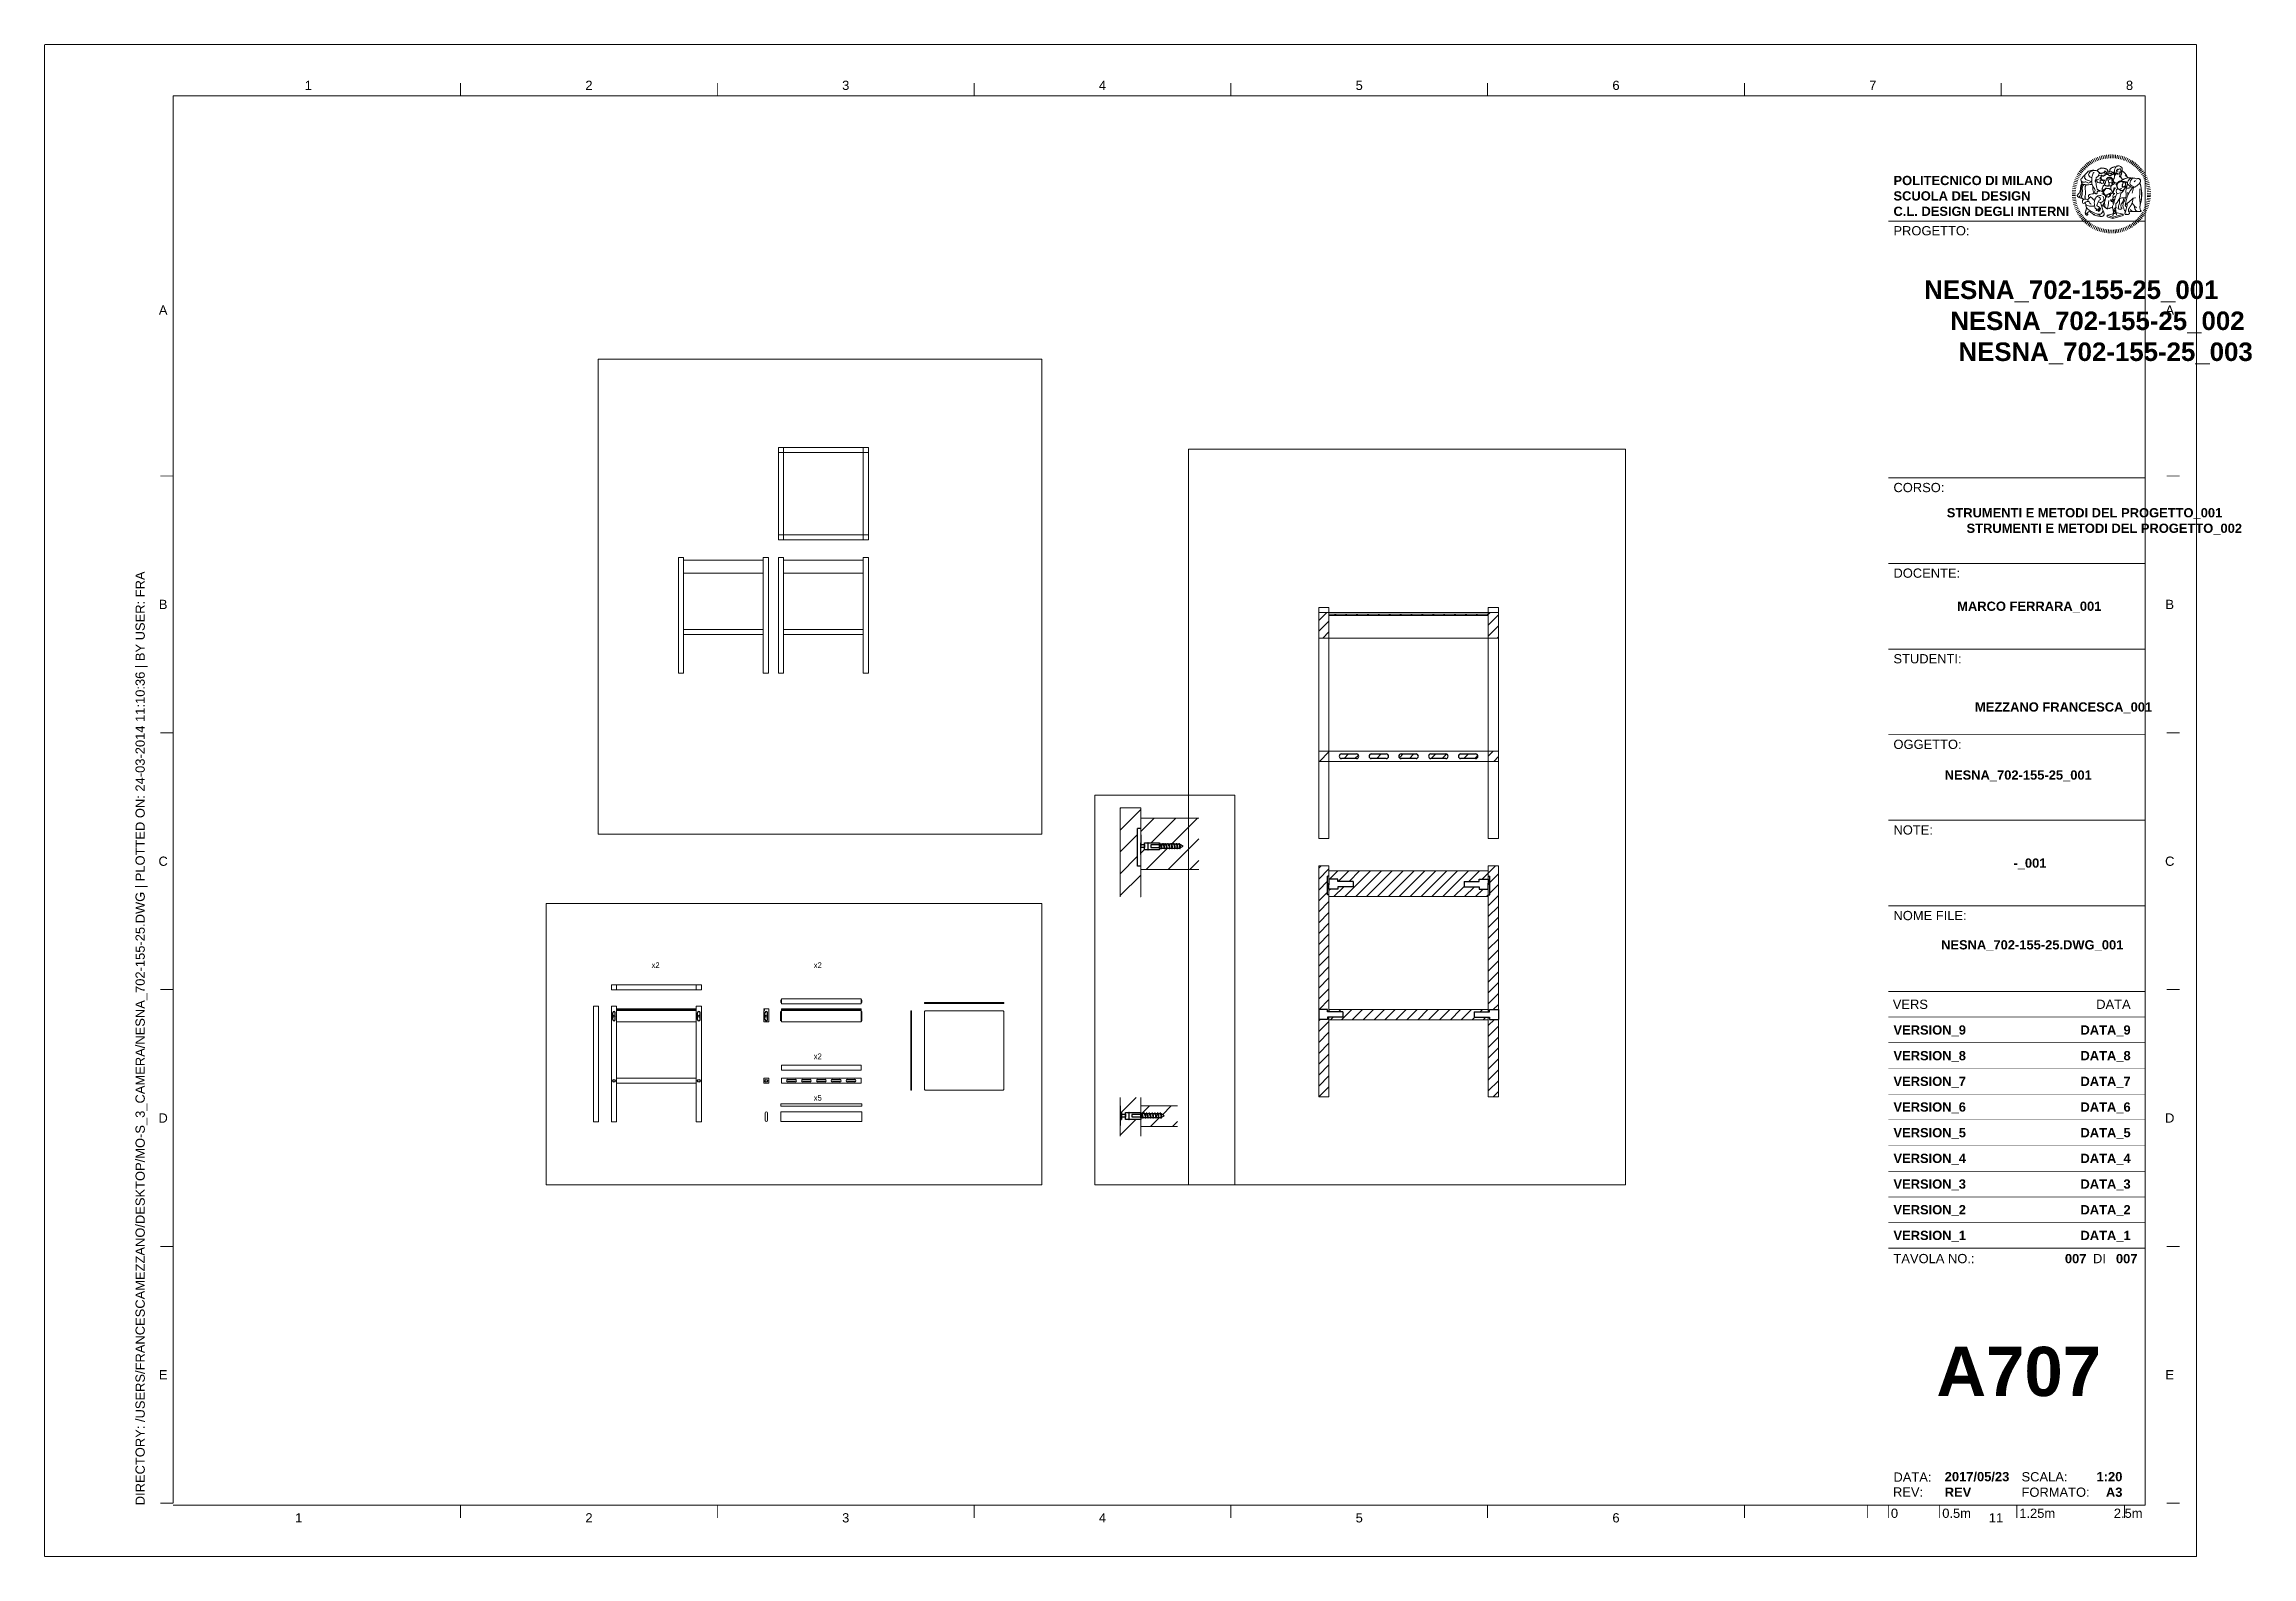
# Paper-space layout 'Layout1' of a CAD drawing. Header units: inches. Extents: x 1 to 431, y 2 to 296.
# The model-space entities are those that its viewports show. They can reach past a viewport. Long polylines and large blocks are cut down to what shows.
import ezdxf
from ezdxf.enums import TextEntityAlignment as Align

# ---------------------------------------------------------------- set-up
doc = ezdxf.new("R2010")
doc.units = ezdxf.units.IN
doc.header["$MEASUREMENT"] = 0
doc.set_wipeout_variables(frame=1)
for name, color, linetype, lineweight in [('A-ANNO-DIMS', 3, 'Continuous', 9), ('A-FURN', 8, 'Continuous', 15), ('A-WALL-FULL', 7, 'Continuous', 18), ('Arredi', 3, 'Continuous', 30), ('G-ANNO-LOGO', 3, 'Continuous', 18), ('G-ANNO-TEXT', 3, 'Continuous', 18), ('G-ANNO-TTLB', 3, 'Continuous', 18), ('quota', 4, 'Continuous', 5)]:
    doc.layers.add(name, color=color, linetype=linetype, lineweight=lineweight)
doc.layers.add('G-ANNO-NPLT', color=210, linetype='Continuous', lineweight=18, plot=False)
doc.layers.get('0').off()
doc.styles.add('ARIAL', font='Arial.ttf')
doc.styles.add('ARIAL-BOLD', font='Arial Bold.ttf')
doc.styles.add('E-ARIAL', font='Arial.ttf')
pattern_1 = [(45, (131.8559, -15.02), (-1.06066, 1.06066), [])]
pattern_2 = [(45, (93.2895, 50.3203), (-1.06066, 1.06066), [])]

psp = doc.layouts.get("Layout1")

# ---------------------------------------------------------------- texts
at = {"layer": 'G-ANNO-TEXT', "style": 'ARIAL'}
for s, p in [('1', (52.31, 288.28)), ('2', (106.96, 288.28)), ('3', (156.96, 288.28)), ('4', (206.96, 288.28)), ('5', (256.96, 288.28)), ('6', (306.96, 288.28)), ('7', (356.96, 288.28)), ('8', (406.96, 288.28)), ('A', (24.04, 244.52)), ('A', (414.79, 244.52)), ('B', (24.04, 187.21)), ('B', (414.79, 187.21)), ('C', (24.04, 137.21)), ('D', (24.04, 87.21)), ('D', (414.79, 87.21)), ('E', (24.04, 37.21)), ('E', (414.79, 37.21)), ('1', (50.45, 9.36)), ('2', (106.96, 9.36)), ('3', (156.96, 9.36)), ('4', (206.96, 9.36)), ('5', (256.96, 9.36)), ('6', (306.96, 9.36)), ('11', (380.96, 9.36))]:
    psp.add_text(s, height=1.8, dxfattribs=at).set_placement(p, align=Align.MIDDLE_CENTER)
for s, p in [('PROGETTO:', (360.99, 260.87)), ('CORSO:', (360.99, 210.87)), ('DOCENTE:', (360.99, 194.2)), ('STUDENTI:', (360.99, 177.53)), ('OGGETTO:', (360.99, 160.87)), ('NOTE:', (360.99, 144.2)), ('NOME FILE:', (360.99, 127.53)), ('TAVOLA NO.:', (360.99, 60.74))]:
    psp.add_text(s, height=1.8, dxfattribs=at).set_placement(p, align=Align.TOP_LEFT)
for s, p in [('VERS', (360.86, 109.35)), ('DI', (399.85, 59.84)), ('DATA:', (360.99, 17.29)), ('SCALA:', (385.93, 17.35)), ('REV:', (360.89, 14.39)), ('FORMATO:', (385.93, 14.35))]:
    psp.add_text(s, height=1.8, dxfattribs=at).set_placement(p, align=Align.MIDDLE_LEFT)
psp.add_text('DATA', height=1.8, dxfattribs=at).set_placement((407.18, 109.35), align=Align.MIDDLE_RIGHT)
at = {"layer": 'G-ANNO-TEXT', "style": 'E-ARIAL'}
psp.add_text('0', height=1.8, dxfattribs=at).set_placement((361.19, 11.15), align=Align.TOP_CENTER)
for s, p in [('0.5m', (370.49, 9.35)), ('1.25m', (385.49, 9.35))]:
    psp.add_text(s, height=1.8, dxfattribs=at).set_placement(p)
psp.add_text('2.5m', height=1.8, dxfattribs=at).set_placement((409.49, 9.35), align=Align.RIGHT)
at = {"layer": 'G-ANNO-TEXT', "insert": (360.99, 262.83), "char_height": 1.8, "width": 56.8694, "attachment_point": 7, "style": 'ARIAL-BOLD'}
psp.add_mtext('POLITECNICO DI MILANO\\PSCUOLA DEL DESIGN\\PC.L. DESIGN DEGLI INTERNI', dxfattribs=at)
at = {"layer": 'G-ANNO-TEXT', "insert": (18.66, 11.8), "char_height": 1.8, "attachment_point": 1, "rotation": 90, "style": 'ARIAL'}
psp.add_mtext_dynamic_manual_height_columns('DIRECTORY: /USERS/FRANCESCAMEZZANO/DESKTOP/MO-S_3_CAMERA/NESNA_702-155-25.DWG | PLOTTED ON: 24-03-2014 11:10:36 | BY USER: FRA', width=412.209, gutter_width=9, heights=[0], dxfattribs=at)
at = {"layer": 'G-ANNO-TEXT', "style": 'ARIAL-BOLD'}
for tag, p, s, height in [('NESNA_702-155-25_001', (366.97, 246.68), 'MONTERREY -', 3.6), ('NESNA_702-155-25_002', (372.06, 240.64), 'SIMPLEX -', 3.6), ('NESNA_702-155-25_003', (373.65, 234.61), 'CAMERA', 3.6), ('MEZZANO FRANCESCA_001', (376.86, 166.34), 'BAI XIAOMAN', 1.8), ('NESNA_702-155-25.DWG_001', (370.26, 120.03), 'NESNA_702-155-25.dwg', 1.8), ('A3', (402.36, 13.45), 'A1', 1.8)]:
    psp.add_attdef(tag, p, s, height=height, dxfattribs=at)
at = {"layer": 'G-ANNO-TEXT', "style": 'ARIAL-BOLD', "flags": 2}
for tag, p, s in [('STRUMENTI E METODI DEL PROGETTO_001', (371.37, 204.16), 'STRUMENTI E METODI'), ('STRUMENTI E METODI DEL PROGETTO_002', (375.22, 201.14), 'DEL PROGETTO'), ('MARCO FERRARA_001', (373.4, 185.96), 'MARCO FERRARA')]:
    psp.add_attdef(tag, p, s, height=1.8, dxfattribs=at)
at = {"layer": 'G-ANNO-TEXT', "style": 'ARIAL-BOLD'}
for tag, text, p in [('VERSION_9', '', (360.99, 104.35)), ('VERSION_8', '', (360.99, 99.35)), ('VERSION_7', '', (360.99, 94.35)), ('VERSION_6', '', (360.99, 89.35)), ('VERSION_5', '', (360.99, 84.35)), ('VERSION_4', '', (360.99, 79.35)), ('VERSION_3', '', (360.99, 74.35)), ('VERSION_2', '', (360.99, 69.35)), ('VERSION_1', 'A', (360.99, 64.35)), ('007', '999', (404.31, 59.83)), ('2017/05/23', '2017/05/23', (370.97, 17.38)), ('REV', 'A', (370.97, 14.36))]:
    psp.add_attdef(tag, text=text, height=1.8, dxfattribs=at).set_placement(p, align=Align.MIDDLE_LEFT)
for tag, text, p in [('DATA_9', '', (407.18, 104.35)), ('DATA_8', '', (407.18, 99.35)), ('DATA_7', '', (407.18, 94.35)), ('DATA_6', '', (407.18, 89.35)), ('DATA_5', '', (407.18, 84.35)), ('DATA_4', '', (407.18, 79.35)), ('DATA_3', '', (407.18, 74.35)), ('DATA_2', '', (407.18, 69.35)), ('DATA_1', 'YYYY.MM.DD', (407.18, 64.35)), ('007', '000', (398.57, 59.83)), ('1:20', '1:0000', (405.57, 17.38))]:
    psp.add_attdef(tag, text=text, height=1.8, dxfattribs=at).set_placement(p, align=Align.MIDDLE_RIGHT)
psp.add_attdef('A707', text='A000', height=9.6, dxfattribs=at).set_placement((385.38, 37.86), align=Align.MIDDLE_CENTER)

msp = doc.modelspace()

# ---------------------------------------------------------------- texts
at = {"layer": 'quota', "char_height": 2.21, "attachment_point": 1}
for s, insert in [('x2', (183.58, 238.82)), ('x2', (246.73, 238.82)), ('x2', (246.73, 203.32)), ('x5', (246.73, 187.17))]:
    msp.add_mtext_dynamic_manual_height_columns(s, width=20.2137, gutter_width=1, heights=[0], dxfattribs=dict(at, insert=insert))

# ---------------------------------------------------------------- blocks, each defined once
blk = doc.blocks.new('logoPolimi')
for p, q in [((-1.94, 1.36), (-1.77, 1.24)), ((-1.88, 1.45), (-1.71, 1.32)), ((-1.81, 1.53), (-1.65, 1.4)), ((-1.74, 1.61), (-1.58, 1.47)), ((-1.66, 1.69), (-1.51, 1.54)), ((-1.58, 1.77), (-1.44, 1.61)), ((-1.49, 1.84), (-1.36, 1.68)), ((-1.41, 1.91), (-1.28, 1.74)), ((-1.32, 1.97), (-1.2, 1.8)), ((-1.22, 2.03), (-1.11, 1.85)), ((-1.13, 2.09), (-1.03, 1.9)), ((-1.03, 2.14), (-0.94, 1.95)), ((-0.96, 1.41), (-0.96, 1.41)), ((-0.96, 1.41), (-0.96, 1.41)), ((-0.93, 2.18), (-0.84, 1.99)), ((-0.85, 1.39), (-0.85, 1.39)), ((-0.85, 1.39), (-0.85, 1.39)), ((-0.83, 2.22), (-0.75, 2.03)), ((-0.72, 2.26), (-0.66, 2.06)), ((-0.61, 2.29), (-0.56, 2.09)), ((-0.51, 2.32), (-0.46, 2.11)), ((-0.4, 2.34), (-0.36, 2.13)), ((-0.4, 1.37), (-0.38, 1.38)), ((-0.39, 1.37), (-0.4, 1.37)), ((-0.35, 1.33), (-0.4, 1.37)), ((-0.29, 2.35), (-0.26, 2.14)), ((-0.18, 2.36), (-0.16, 2.15)), ((-0.08, 1.37), (-0.08, 1.38)), ((-0.07, 2.37), (-0.06, 2.16)), ((0.04, 2.37), (0.04, 2.16)), ((0.15, 2.36), (0.14, 2.16)), ((0.26, 2.36), (0.24, 2.15)), ((0.27, 1.61), (0.27, 1.61)), ((0.27, 1.61), (0.27, 1.61)), ((0.27, 1.61), (0.27, 1.61)), ((0.37, 2.34), (0.34, 2.13)), ((0.38, 1.36), (0.37, 1.35)), ((0.48, 2.32), (0.44, 2.12)), ((0.52, 1.24), (0.6, 1.37)), ((0.52, 1.23), (0.6, 1.36)), ((0.6, 1.36), (0.52, 1.23)), ((0.59, 2.3), (0.54, 2.09)), ((0.69, 2.27), (0.63, 2.07)), ((0.64, 1.37), (0.65, 1.37)), ((0.8, 2.23), (0.73, 2.03)), ((0.9, 2.19), (0.82, 2)), ((1, 2.15), (0.91, 1.96)), ((1.1, 2.1), (1, 1.91)), ((1.2, 2.04), (1.09, 1.86)), ((1.29, 1.99), (1.18, 1.81)), ((1.38, 1.92), (1.26, 1.75)), ((1.47, 1.86), (1.34, 1.69)), ((1.56, 1.79), (1.42, 1.63)), ((1.64, 1.71), (1.49, 1.56)), ((1.72, 1.63), (1.56, 1.49)), ((1.79, 1.55), (1.63, 1.41)), ((1.86, 1.47), (1.7, 1.34)), ((1.93, 1.38), (1.76, 1.26)), ((-2.37, 0.12), (-2.16, 0.11)), ((-2.37, 0.01), (-2.16, 0.01)), ((-2.36, 0.23), (-2.15, 0.21)), ((-2.35, 0.34), (-2.14, 0.31)), ((-2.33, 0.45), (-2.12, 0.41)), ((-2.3, 0.55), (-2.1, 0.51)), ((-2.28, 0.66), (-2.07, 0.6)), ((-2.24, 0.77), (-2.04, 0.7)), ((-2.2, 0.87), (-2.01, 0.79)), ((-2.16, 0.97), (-1.97, 0.89)), ((-2.11, 1.07), (-1.93, 0.98)), ((-2.06, 1.17), (-1.88, 1.07)), ((-2.01, 1.26), (-1.83, 1.15)), ((-1.84, 0.03), (-1.82, 0.35)), ((-1.73, 0.59), (-1.73, 0.59)), ((-1.73, 0.59), (-1.73, 0.59)), ((-1.65, 0.57), (-1.65, 0.57)), ((-1.59, 1.12), (-1.59, 1.12)), ((-1.51, 0.55), (-1.51, 0.55)), ((-1.51, 0.55), (-1.51, 0.55)), ((-1.31, 0.79), (-1.21, 0.75)), ((-1.21, 0.75), (-1.31, 0.79)), ((-1.21, 0.75), (-1.31, 0.79)), ((-1.21, 0.75), (-1.21, 0.75)), ((-1.21, 0.75), (-1.21, 0.75)), ((-1.19, 0.76), (-1.19, 0.76)), ((-1.19, 0.76), (-1.19, 0.76)), ((-1.17, 0.99), (-1.18, 0.99)), ((-1.18, 0.99), (-1.17, 0.99)), ((-1.16, 0.57), (-1.16, 0.57)), ((-1.16, 0.57), (-1.16, 0.57)), ((-1.1, 0.01), (-0.99, 0.06)), ((-0.99, 0.06), (-1.1, 0.01)), ((-0.99, 0.06), (-1.1, 0.01)), ((-0.99, 0.06), (-0.99, 0.06)), ((-0.99, 0.06), (-0.99, 0.06)), ((-0.97, 0.79), (-0.98, 0.79)), ((-0.89, 0.84), (-0.97, 0.79)), ((-0.97, 0.79), (-0.89, 0.84)), ((-0.89, 0.84), (-0.82, 0.87)), ((-0.82, 0.87), (-0.89, 0.84)), ((-0.89, 0.84), (-0.82, 0.87)), ((-0.88, 0.83), (-0.89, 0.84)), ((-0.84, 0.14), (-0.84, 0.14)), ((-0.77, 1.08), (-0.78, 1.08)), ((-0.78, 1.08), (-0.77, 1.08)), ((-0.61, 1.12), (-0.77, 1.08)), ((-0.77, 1.08), (-0.61, 1.12)), ((-0.77, 1.08), (-0.61, 1.12)), ((-0.75, 1.3), (-0.76, 1.29)), ((-0.76, 1.29), (-0.75, 1.3)), ((-0.65, 0.99), (-0.7, 0.96)), ((-0.69, 0.18), (-0.68, 0.18)), ((-0.66, 0.93), (-0.66, 0.93)), ((-0.66, 0.93), (-0.64, 0.93)), ((-0.66, 0.93), (-0.66, 0.93)), ((-0.66, 0.93), (-0.66, 0.93)), ((-0.63, 1.01), (-0.63, 1.01)), ((-0.63, 1.01), (-0.62, 1.01)), ((-0.63, 0.66), (-0.63, 0.66)), ((-0.6, 1.12), (-0.61, 1.12)), ((-0.61, 1.12), (-0.6, 1.12)), ((-0.61, 1.12), (-0.6, 1.12)), ((-0.61, 0.86), (-0.57, 0.85)), ((-0.57, 0.85), (-0.61, 0.86)), ((-0.61, 0.86), (-0.57, 0.85)), ((-0.53, 1.08), (-0.6, 1.12)), ((-0.6, 1.12), (-0.6, 1.11)), ((-0.6, 1.12), (-0.53, 1.08)), ((-0.57, 0.8), (-0.59, 0.8)), ((-0.57, 0.85), (-0.53, 0.84)), ((-0.57, 0.85), (-0.57, 0.85)), ((-0.57, 0.85), (-0.57, 0.85)), ((-0.57, 0.85), (-0.53, 0.84)), ((-0.56, 0.29), (-0.49, 0.48)), ((-0.56, 0.14), (-0.56, 0.29)), ((-0.5, 0.11), (-0.56, 0.14)), ((-0.53, 0.84), (-0.51, 0.84)), ((-0.53, 0.84), (-0.51, 0.84)), ((-0.53, 0.84), (-0.53, 0.84)), ((-0.51, 0.11), (-0.51, 0.11)), ((-0.51, 0.11), (-0.51, 0.11)), ((-0.34, 0.33), (-0.5, 0.11)), ((-0.49, 0.48), (-0.41, 0.55)), ((-0.42, 0.8), (-0.47, 0.79)), ((-0.42, 0.8), (-0.47, 0.79)), ((-0.47, 0.79), (-0.45, 0.76)), ((-0.47, 0.79), (-0.45, 0.76)), ((-0.45, 1.14), (-0.42, 1.11)), ((-0.42, 1.26), (-0.36, 1.22)), ((-0.41, 0.55), (-0.34, 0.49)), ((-0.39, 1.24), (-0.4, 1.23)), ((-0.38, 1.14), (-0.38, 1.14)), ((-0.34, 0.49), (-0.09, 0.48)), ((-0.16, 0.32), (-0.34, 0.33)), ((-0.14, 0.32), (-0.31, 0.34)), ((-0.28, 1.3), (-0.29, 1.3)), ((-0.28, 1.3), (-0.28, 1.3)), ((-0.16, 1.24), (-0.16, 1.25)), ((-0.16, 1.25), (-0.16, 1.25)), ((-0.16, 0.49), (-0.14, 0.64)), ((-0.06, 0.27), (-0.16, 0.32)), ((-0.1, 0.88), (-0.09, 0.87)), ((-0.08, 1.23), (-0.05, 1.21)), ((-0.05, 1.21), (-0.08, 1.23)), ((-0.08, 1.23), (-0.05, 1.21)), ((-0.03, 0.26), (-0.06, 0.27)), ((-0.05, 1.21), (-0.04, 1.21)), ((-0.04, 1.21), (-0.05, 1.21)), ((-0.04, 1.21), (-0.04, 1.21)), ((-0.04, 1.21), (-0.04, 1.21)), ((-0.04, 0.48), (-0.03, 0.26)), ((0.03, 1.15), (0.03, 1.15)), ((0.03, 0.66), (0.03, 0.67)), ((0.07, 0.58), (0.07, 0.57)), ((0.1, 1.18), (0.1, 1.18)), ((0.1, 0.84), (0.1, 0.84)), ((0.13, 1.32), (0.17, 1.19)), ((0.14, 0.71), (0.34, 0.65)), ((0.31, 0.56), (0.17, 0.63)), ((0.29, 1.29), (0.29, 1.29)), ((0.29, 1.29), (0.29, 1.29)), ((0.29, 1.29), (0.29, 1.29)), ((0.29, 1.29), (0.29, 1.29)), ((0.33, 0.49), (0.34, 0.49)), ((0.33, 0.03), (0.35, 0.03)), ((0.33, 0.03), (0.35, 0.03)), ((0.34, 0.65), (0.34, 0.64)), ((0.35, 0.03), (0.57, 0.06)), ((0.35, 0.03), (0.57, 0.06)), ((0.35, 0.03), (0.35, 0.03)), ((0.35, 0.03), (0.35, 0.03)), ((0.38, 0.34), (0.37, 0.34)), ((0.38, 0.34), (0.38, 0.34)), ((0.43, 0.67), (0.39, 0.64)), ((0.49, 1.05), (0.51, 1.13)), ((0.51, 1.13), (0.49, 1.05)), ((0.49, 1.05), (0.51, 1.13)), ((0.51, 1.31), (0.5, 1.29)), ((0.51, 1.13), (0.52, 1.23)), ((0.52, 1.23), (0.51, 1.23)), ((0.51, 1.23), (0.52, 1.23)), ((0.52, 1.23), (0.51, 1.13)), ((0.51, 1.13), (0.52, 1.23)), ((0.52, 1.23), (0.52, 1.23)), ((0.52, 1.23), (0.52, 1.24)), ((0.52, 1.23), (0.52, 1.23)), ((0.55, 1.07), (0.53, 1.06)), ((0.53, 1.04), (0.53, 1.06)), ((0.53, 1.05), (0.53, 1.04)), ((0.54, 0.3), (0.63, 0.32)), ((0.54, -0.08), (0.61, 0.06)), ((0.61, 0.06), (0.54, -0.08)), ((0.54, -0.08), (0.61, 0.06)), ((0.56, 0.19), (0.59, 0.21)), ((0.57, 1.07), (0.57, 1.07)), ((0.57, 1.07), (0.57, 1.07)), ((0.57, 1.07), (0.57, 1.07)), ((0.57, 1.07), (0.57, 1.07)), ((0.57, 1.07), (0.57, 1.07)), ((0.57, 1.07), (0.57, 1.07)), ((0.57, 1.07), (0.57, 1.07)), ((0.58, 0.3), (0.59, 0.29)), ((0.59, 0.78), (0.59, 0.79)), ((0.59, 0.79), (0.59, 0.79)), ((0.59, 0.79), (0.59, 0.79)), ((0.59, 0.79), (0.59, 0.78)), ((0.61, 0.06), (0.6, 0.07)), ((0.6, 0.07), (0.61, 0.06)), ((0.61, 0.06), (0.61, 0.07)), ((0.62, 0.21), (0.65, 0.22)), ((0.69, 0.86), (0.68, 0.86)), ((0.68, 0.86), (0.69, 0.86)), ((0.68, 0.76), (0.68, 0.76)), ((0.76, 0.26), (0.76, 0.26)), ((0.82, 0.35), (0.84, 0.36)), ((0.82, 0.35), (0.82, 0.35)), ((0.84, 0.36), (0.84, 0.37)), ((0.85, 0.34), (1.05, 0.35)), ((0.93, 1.05), (0.93, 1.05)), ((0.93, 1.05), (0.93, 1.05)), ((0.93, 1.05), (0.93, 1.04)), ((0.93, 1.05), (0.93, 1.05)), ((0.97, 0.66), (0.96, 0.66)), ((1.01, 0.97), (0.98, 0.96)), ((1.17, 0.96), (1.17, 0.95)), ((1.17, 0.95), (1.17, 0.95)), ((1.34, 0.37), (1.26, 0.04)), ((1.27, 0.37), (1.27, 0.38)), ((1.28, 0.95), (1.28, 0.95)), ((1.37, 0.73), (1.46, 0.81)), ((1.41, 0.4), (1.41, 0.41)), ((1.49, 0.9), (1.57, 0.92)), ((1.67, 0.6), (1.57, 0.53)), ((1.99, 1.29), (1.81, 1.17)), ((2.05, 1.19), (1.87, 1.09)), ((2.1, 1.1), (1.92, 1)), ((2.15, 1), (1.96, 0.91)), ((2.19, 0.9), (2, 0.82)), ((2.23, 0.79), (2.04, 0.72)), ((2.27, 0.69), (2.07, 0.63)), ((2.3, 0.58), (2.09, 0.53)), ((2.32, 0.47), (2.12, 0.43)), ((2.34, 0.37), (2.13, 0.33)), ((2.36, 0.26), (2.15, 0.23)), ((2.37, 0.15), (2.16, 0.13)), ((2.37, 0.04), (2.16, 0.03)), ((-2.37, -0.1), (-2.16, -0.09)), ((-2.36, -0.21), (-2.15, -0.19)), ((-2.35, -0.32), (-2.14, -0.29)), ((-2.33, -0.43), (-2.12, -0.39)), ((-2.31, -0.54), (-2.1, -0.49)), ((-2.28, -0.65), (-2.08, -0.59)), ((-2.25, -0.75), (-2.05, -0.69)), ((-2.21, -0.86), (-2.02, -0.78)), ((-2.17, -0.96), (-1.98, -0.87)), ((-2.12, -1.06), (-1.93, -0.96)), ((-2.07, -1.16), (-1.89, -1.05)), ((-2.04, -0.15), (-1.97, -0.2)), ((-2.01, -1.25), (-1.84, -1.14)), ((-1.95, -1.34), (-1.78, -1.22)), ((-1.89, -1.43), (-1.72, -1.31)), ((-1.58, -0.12), (-1.6, -0.18)), ((-1.6, -0.18), (-1.58, -0.28)), ((-1.57, -0.54), (-1.59, -0.54)), ((-1.59, -0.54), (-1.59, -0.54)), ((-1.56, -0.32), (-1.56, -0.31)), ((-1.56, -0.31), (-1.56, -0.31)), ((-1.53, -0.65), (-1.53, -0.65)), ((-1.53, -0.65), (-1.53, -0.65)), ((-1.48, -0.86), (-1.48, -0.85)), ((-1.42, -0.37), (-1.42, -0.37)), ((-1.38, -0.46), (-1.38, -0.46)), ((-1.31, -0.24), (-1.31, -0.23)), ((-1.31, -0.23), (-1.31, -0.24)), ((-1.23, -0.19), (-1.23, -0.19)), ((-1.23, -0.19), (-1.23, -0.19)), ((-1.23, -0.19), (-1.23, -0.19)), ((-1.23, -0.19), (-1.23, -0.19)), ((-1.01, -0.39), (-1.02, -0.39)), ((-1.02, -0.39), (-1.01, -0.39)), ((-1.02, -0.7), (-1.02, -0.7)), ((-1.02, -0.7), (-1.02, -0.7)), ((-1.02, -0.7), (-1.02, -0.7)), ((-0.79, -0.51), (-0.83, -0.58)), ((-0.83, -0.58), (-0.79, -0.51)), ((-0.83, -0.58), (-0.79, -0.51)), ((-0.78, -1.05), (-0.83, -0.94)), ((-0.83, -0.94), (-0.78, -1.05)), ((-0.83, -0.94), (-0.83, -0.94)), ((-0.83, -0.94), (-0.78, -1.05)), ((-0.82, -1.23), (-0.82, -1.23)), ((-0.82, -1.23), (-0.77, -1.23)), ((-0.77, -1.23), (-0.82, -1.23)), ((-0.82, -1.23), (-0.82, -1.23)), ((-0.77, -1.23), (-0.82, -1.23)), ((-0.75, -0.96), (-0.8, -0.89)), ((-0.8, -0.89), (-0.79, -0.92)), ((-0.79, -0.92), (-0.8, -0.89)), ((-0.8, -0.89), (-0.75, -0.96)), ((-0.79, -0.92), (-0.8, -0.89)), ((-0.8, -0.89), (-0.8, -0.89)), ((-0.8, -0.89), (-0.75, -0.96)), ((-0.79, -0.92), (-0.78, -0.95)), ((-0.78, -0.95), (-0.79, -0.92)), ((-0.78, -0.95), (-0.79, -0.92)), ((-0.77, -0.49), (-0.78, -0.48)), ((-0.78, -0.48), (-0.77, -0.49)), ((-0.78, -0.95), (-0.76, -1)), ((-0.76, -1), (-0.78, -0.95)), ((-0.76, -1), (-0.78, -0.95)), ((-0.71, -0.89), (-0.75, -0.87)), ((-0.75, -0.87), (-0.71, -0.89)), ((-0.75, -0.87), (-0.71, -0.89)), ((-0.72, -1.01), (-0.75, -0.96)), ((-0.75, -0.96), (-0.72, -1.01)), ((-0.75, -0.96), (-0.72, -1.01)), ((-0.64, -0.93), (-0.71, -0.89)), ((-0.71, -0.89), (-0.64, -0.93)), ((-0.71, -0.89), (-0.64, -0.93)), ((-0.66, -0.53), (-0.66, -0.53)), ((-0.66, -0.53), (-0.66, -0.53)), ((-0.66, -0.53), (-0.66, -0.53)), ((-0.39, -0.81), (-0.51, -0.69)), ((-0.51, -1.04), (-0.5, -1.04)), ((-0.48, -0.42), (-0.48, -0.42)), ((-0.48, -0.42), (-0.48, -0.42)), ((-0.48, -0.42), (-0.48, -0.42)), ((-0.41, -0.51), (-0.41, -0.51)), ((-0.38, -0.05), (-0.39, -0.12)), ((-0.39, -0.12), (-0.37, -0.1)), ((-0.35, -0.14), (-0.37, -0.08)), ((-0.37, -0.09), (-0.37, -0.09)), ((-0.33, -0.12), (-0.35, -0.14)), ((-0.32, -0.14), (-0.35, -0.14)), ((-0.35, -0.18), (-0.34, -0.22)), ((-0.34, -0.08), (-0.29, -0.16)), ((-0.34, -0.22), (-0.34, -0.22)), ((-0.27, -0.17), (-0.32, -0.14)), ((-0.25, -0.91), (-0.26, -0.9)), ((-0.26, -1.29), (0.1, -1.2)), ((0.1, -1.2), (-0.26, -1.29)), ((0.08, -1.4), (-0.26, -1.29)), ((-0.26, -1.29), (0.08, -1.4)), ((-0.26, -1.38), (-0.26, -1.29)), ((-0.26, -1.29), (-0.26, -1.29)), ((-0.26, -1.29), (-0.26, -1.38)), ((-0.26, -1.29), (0.08, -1.4)), ((-0.26, -1.29), (-0.26, -1.29)), ((-0.14, -0.15), (-0.16, -0.13)), ((-0.11, -0.04), (-0.12, -0.05)), ((-0.04, -0.41), (-0.01, -0.44)), ((-0.01, -0.44), (-0.04, -0.41)), ((-0.04, -0.41), (-0.01, -0.44)), ((0.07, -0.84), (0.07, -0.84)), ((0.07, -0.84), (0.07, -0.84)), ((0.1, -1.2), (0.08, -1.32)), ((0.08, -1.32), (0.13, -1.2)), ((0.08, -1.4), (0.72, -1.22)), ((0.72, -1.22), (0.08, -1.4)), ((0.08, -1.4), (0.72, -1.22)), ((0.72, -1.31), (0.08, -1.49)), ((0.1, -1.01), (0.09, -0.86)), ((0.1, -1.01), (0.09, -0.86)), ((0.09, -1.49), (0.72, -1.31)), ((0.1, -1.2), (0.12, -1.04)), ((0.12, -1.04), (0.1, -1.2)), ((0.13, -1.2), (0.1, -1.2)), ((0.1, -1.2), (0.13, -1.2)), ((0.13, -1.2), (0.1, -1.2)), ((0.1, -1.2), (0.1, -1.2)), ((0.11, -0.44), (0.11, -0.44)), ((0.11, -0.44), (0.11, -0.44)), ((0.12, -0.21), (0.12, -0.21)), ((0.12, -0.21), (0.12, -0.21)), ((0.12, -0.21), (0.12, -0.21)), ((0.12, -0.21), (0.12, -0.21)), ((0.12, -0.21), (0.12, -0.21)), ((0.12, -0.21), (0.12, -0.21)), ((0.12, -0.21), (0.12, -0.21)), ((0.12, -0.21), (0.12, -0.21)), ((0.12, -0.21), (0.12, -0.21)), ((0.12, -0.21), (0.12, -0.21)), ((0.12, -0.21), (0.12, -0.21)), ((0.12, -0.21), (0.12, -0.21)), ((0.12, -0.21), (0.12, -0.21)), ((0.12, -0.56), (0.14, -0.53)), ((0.14, -0.53), (0.12, -0.56)), ((0.12, -0.56), (0.14, -0.53)), ((0.12, -1.04), (0.12, -1.04)), ((0.12, -1.04), (0.12, -1.04)), ((0.12, -1.04), (0.12, -1.04)), ((0.21, -0.99), (0.13, -1.2)), ((0.13, -1.2), (0.21, -0.99)), ((0.36, -1.14), (0.13, -1.2)), ((0.13, -1.2), (0.26, -1.17)), ((0.14, -0.53), (0.16, -0.49)), ((0.16, -0.49), (0.14, -0.53)), ((0.14, -0.53), (0.16, -0.49)), ((0.16, -0.49), (0.16, -0.49)), ((0.16, -0.49), (0.16, -0.49)), ((0.28, -1.19), (0.21, -0.99)), ((0.21, -0.99), (0.31, -1.27)), ((0.24, -0.17), (0.24, -0.16)), ((0.24, -0.16), (0.24, -0.17)), ((0.25, -0.84), (0.25, -0.88)), ((0.25, -0.88), (0.25, -0.84)), ((0.25, -0.88), (0.25, -0.84)), ((0.25, -0.88), (0.29, -1.17)), ((0.26, -0.88), (0.25, -0.88)), ((0.31, -1.27), (0.25, -0.88)), ((0.26, -1.17), (0.28, -1.16)), ((0.28, -1.16), (0.36, -1.14)), ((0.29, -1.17), (0.28, -1.19)), ((0.36, -1.14), (0.72, -1.22)), ((0.72, -1.22), (0.36, -1.14)), ((0.49, -0.31), (0.49, -0.31)), ((0.49, -0.31), (0.49, -0.31)), ((0.5, -0.27), (0.5, -0.27)), ((0.51, -0.27), (0.51, -0.27)), ((0.72, -0.81), (0.75, -0.89)), ((0.72, -1.22), (0.72, -1.31)), ((0.72, -1.31), (0.72, -1.22)), ((0.74, -0.23), (0.74, -0.23)), ((0.74, -0.23), (0.75, -0.24)), ((0.75, -0.23), (0.75, -0.23)), ((0.86, -0.25), (0.82, -0.34)), ((0.87, -0.22), (0.86, -0.23)), ((0.87, -0.22), (0.86, -0.25)), ((0.96, -0.58), (0.96, -0.57)), ((1.05, -1.05), (1.04, -1.05)), ((1.31, -0.27), (1.3, -0.26)), ((1.3, -0.26), (1.3, -0.26)), ((1.3, -0.26), (1.3, -0.26)), ((1.3, -0.26), (1.31, -0.27)), ((1.3, -0.26), (1.3, -0.26)), ((1.92, -1.39), (1.75, -1.27)), ((1.98, -1.3), (1.81, -1.19)), ((2.04, -1.21), (1.86, -1.1)), ((2.09, -1.11), (1.91, -1.01)), ((2.14, -1.01), (1.95, -0.92)), ((2.19, -0.91), (1.99, -0.83)), ((2.23, -0.81), (2.03, -0.74)), ((2.26, -0.7), (2.06, -0.64)), ((2.29, -0.6), (2.09, -0.55)), ((2.32, -0.49), (2.11, -0.45)), ((2.34, -0.38), (2.13, -0.35)), ((2.35, -0.27), (2.15, -0.25)), ((2.37, -0.08), (2.16, -0.07)), ((2.36, -0.16), (2.16, -0.15)), ((-1.82, -1.52), (-1.66, -1.38)), ((-1.75, -1.6), (-1.59, -1.46)), ((-1.67, -1.68), (-1.52, -1.53)), ((-1.59, -1.76), (-1.45, -1.6)), ((-1.51, -1.83), (-1.37, -1.67)), ((-1.42, -1.9), (-1.29, -1.73)), ((-1.33, -1.96), (-1.21, -1.79)), ((-1.24, -2.02), (-1.13, -1.84)), ((-1.14, -2.08), (-1.04, -1.89)), ((-1.04, -2.13), (-0.95, -1.94)), ((-0.94, -2.18), (-0.86, -1.98)), ((-0.84, -2.22), (-0.77, -2.02)), ((-0.74, -2.25), (-0.67, -2.05)), ((-0.63, -2.29), (-0.57, -2.08)), ((-0.52, -2.31), (-0.48, -2.11)), ((-0.42, -2.33), (-0.38, -2.13)), ((-0.31, -2.35), (-0.28, -2.14)), ((0.08, -1.49), (-0.26, -1.38)), ((-0.26, -1.38), (0.09, -1.49)), ((-0.2, -2.36), (-0.18, -2.15)), ((-0.09, -2.37), (-0.08, -2.16)), ((0.03, -2.37), (0.02, -2.16)), ((0.08, -1.44), (0.08, -1.4)), ((0.08, -1.4), (0.08, -1.44)), ((0.08, -1.4), (0.08, -1.49)), ((0.08, -1.49), (0.08, -1.44)), ((0.08, -1.44), (0.08, -1.44)), ((0.08, -1.44), (0.08, -1.45)), ((0.08, -1.45), (0.08, -1.46)), ((0.08, -1.46), (0.08, -1.49)), ((0.14, -2.37), (0.12, -2.16)), ((0.25, -2.36), (0.22, -2.15)), ((0.35, -2.34), (0.32, -2.14)), ((0.46, -2.32), (0.42, -2.12)), ((0.57, -2.3), (0.52, -2.1)), ((0.68, -2.27), (0.62, -2.07)), ((0.78, -2.24), (0.71, -2.04)), ((0.89, -2.2), (0.81, -2)), ((0.99, -2.15), (0.9, -1.96)), ((1.09, -2.11), (0.99, -1.92)), ((1.19, -2.05), (1.08, -1.87)), ((1.28, -2), (1.17, -1.82)), ((1.37, -1.93), (1.25, -1.76)), ((1.46, -1.87), (1.33, -1.7)), ((1.54, -1.8), (1.41, -1.64)), ((1.63, -1.72), (1.48, -1.57)), ((1.71, -1.65), (1.55, -1.5)), ((1.78, -1.57), (1.62, -1.43)), ((1.85, -1.48), (1.69, -1.35))]:
    blk.add_line(p, q)
for points in [[(-1.49, 1.25), (-1.46, 1.26), (-1.42, 1.33), (-1.39, 1.36)], [(-1.49, 1.25), (-1.46, 1.27), (-1.43, 1.34), (-1.39, 1.36)], [(-1.39, 1.36), (-1.35, 1.38), (-1.26, 1.4), (-1.19, 1.41)], [(-1.39, 1.36), (-1.35, 1.38), (-1.26, 1.4), (-1.19, 1.41)], [(-1.29, 1.31), (-1.22, 1.39), (-1.01, 1.41), (-0.96, 1.41)], [(-0.96, 1.41), (-1.01, 1.41), (-1.22, 1.39), (-1.29, 1.31)], [(-1.29, 1.31), (-1.22, 1.39), (-1.01, 1.41), (-0.96, 1.41)], [(-1.19, 1.41), (-1.11, 1.43), (-0.97, 1.41), (-0.97, 1.41)], [(-1.19, 1.41), (-1.12, 1.43), (-0.98, 1.41), (-0.98, 1.41)], [(-0.98, 1.41), (-0.98, 1.41), (-0.97, 1.41), (-0.96, 1.41)], [(-0.97, 1.41), (-0.97, 1.41), (-0.97, 1.41), (-0.96, 1.41)], [(-0.96, 1.41), (-0.94, 1.41), (-0.9, 1.41), (-0.85, 1.39)], [(-0.96, 1.41), (-0.94, 1.41), (-0.9, 1.41), (-0.85, 1.39)], [(-0.85, 1.39), (-0.86, 1.42), (-0.8, 1.45), (-0.8, 1.46)], [(-0.85, 1.39), (-0.86, 1.42), (-0.83, 1.44), (-0.82, 1.45)], [(-0.81, 1.36), (-0.83, 1.37), (-0.84, 1.38), (-0.85, 1.39)], [(-0.85, 1.39), (-0.84, 1.38), (-0.83, 1.37), (-0.81, 1.36)], [(-0.85, 1.39), (-0.84, 1.38), (-0.83, 1.37), (-0.81, 1.36)], [(-0.82, 1.45), (-0.82, 1.45), (-0.8, 1.45), (-0.8, 1.45)], [(-0.76, 1.29), (-0.77, 1.32), (-0.79, 1.34), (-0.81, 1.36)], [(-0.81, 1.36), (-0.79, 1.34), (-0.77, 1.32), (-0.76, 1.29)], [(-0.81, 1.36), (-0.79, 1.34), (-0.77, 1.32), (-0.76, 1.3)], [(-0.8, 1.46), (-0.8, 1.49), (-0.69, 1.51), (-0.69, 1.51)], [(-0.8, 1.46), (-0.8, 1.49), (-0.75, 1.49), (-0.75, 1.49)], [(-0.8, 1.45), (-0.8, 1.45), (-0.8, 1.46), (-0.8, 1.46)], [(-0.75, 1.49), (-0.75, 1.52), (-0.69, 1.51), (-0.69, 1.51)], [(-0.69, 1.51), (-0.69, 1.59), (-0.51, 1.55), (-0.51, 1.55)], [(-0.69, 1.51), (-0.66, 1.55), (-0.66, 1.55), (-0.66, 1.55)], [(-0.66, 1.55), (-0.63, 1.57), (-0.51, 1.55), (-0.51, 1.55)], [(-0.51, 1.55), (-0.43, 1.57), (-0.43, 1.53), (-0.43, 1.53)], [(-0.51, 1.55), (-0.43, 1.57), (-0.35, 1.51), (-0.35, 1.51)], [(-0.43, 1.53), (-0.37, 1.53), (-0.35, 1.5), (-0.35, 1.5)], [(-0.4, 1.37), (-0.4, 1.37), (-0.39, 1.33), (-0.41, 1.32)], [(-0.41, 1.32), (-0.39, 1.33), (-0.4, 1.37), (-0.4, 1.37)], [(-0.4, 1.37), (-0.4, 1.37), (-0.39, 1.33), (-0.41, 1.32)], [(-0.37, 1.36), (-0.38, 1.36), (-0.38, 1.35), (-0.39, 1.37)], [(-0.38, 1.38), (-0.38, 1.38), (-0.38, 1.36), (-0.36, 1.36)], [(-0.35, 1.34), (-0.37, 1.35), (-0.37, 1.36), (-0.37, 1.36)], [(-0.36, 1.36), (-0.36, 1.36), (-0.37, 1.35), (-0.35, 1.34)], [(-0.35, 1.5), (-0.33, 1.52), (-0.31, 1.5), (-0.31, 1.5)], [(-0.35, 1.51), (-0.28, 1.52), (-0.25, 1.44), (-0.25, 1.44)], [(-0.28, 1.3), (-0.31, 1.32), (-0.34, 1.34), (-0.35, 1.34)], [(-0.35, 1.34), (-0.34, 1.34), (-0.31, 1.32), (-0.28, 1.3)], [(-0.28, 1.31), (-0.31, 1.32), (-0.31, 1.31), (-0.35, 1.33)], [(-0.31, 1.5), (-0.26, 1.48), (-0.25, 1.44), (-0.25, 1.44)], [(-0.25, 1.44), (-0.19, 1.42), (-0.22, 1.38), (-0.22, 1.38)], [(-0.25, 1.44), (-0.19, 1.42), (-0.21, 1.33), (-0.22, 1.33)], [(-0.22, 1.38), (-0.18, 1.35), (-0.21, 1.33), (-0.22, 1.32)], [(-0.16, 1.25), (-0.16, 1.25), (-0.16, 1.31), (-0.14, 1.33)], [(-0.16, 1.25), (-0.16, 1.25), (-0.16, 1.32), (-0.14, 1.33)], [(-0.14, 1.33), (-0.13, 1.34), (-0.1, 1.36), (-0.08, 1.37)], [(-0.14, 1.33), (-0.13, 1.34), (-0.1, 1.36), (-0.08, 1.37)], [(-0.08, 1.38), (-0.08, 1.38), (-0.12, 1.44), (-0.06, 1.51)], [(-0.08, 1.38), (-0.08, 1.38), (-0.12, 1.44), (-0.06, 1.51)], [(-0.05, 1.36), (-0.06, 1.37), (-0.07, 1.37), (-0.08, 1.37)], [(-0.08, 1.37), (-0.07, 1.37), (-0.06, 1.37), (-0.05, 1.36)], [(-0.08, 1.37), (-0.07, 1.37), (-0.06, 1.37), (-0.05, 1.36)], [(-0.06, 1.51), (0, 1.58), (0.02, 1.59), (0.04, 1.59)], [(-0.06, 1.51), (0, 1.58), (0.02, 1.59), (0.04, 1.59)], [(0.1, 1.25), (0.08, 1.31), (-0.02, 1.35), (-0.05, 1.36)], [(-0.05, 1.36), (-0.02, 1.35), (0.08, 1.31), (0.1, 1.25)], [(-0.05, 1.36), (-0.02, 1.35), (0.08, 1.31), (0.1, 1.25)], [(0.04, 1.59), (0.07, 1.59), (0.11, 1.6), (0.11, 1.6)], [(0.04, 1.59), (0.07, 1.59), (0.11, 1.6), (0.11, 1.6)], [(0.11, 1.6), (0.11, 1.6), (0.19, 1.66), (0.27, 1.61)], [(0.11, 1.6), (0.11, 1.6), (0.19, 1.65), (0.27, 1.61)], [(0.18, 1.38), (0.18, 1.41), (0.21, 1.48), (0.21, 1.49)], [(0.21, 1.49), (0.21, 1.48), (0.18, 1.41), (0.18, 1.38)], [(0.18, 1.38), (0.18, 1.41), (0.21, 1.48), (0.21, 1.49)], [(0.2, 1.23), (0.2, 1.25), (0.18, 1.36), (0.18, 1.38)], [(0.18, 1.38), (0.18, 1.36), (0.2, 1.25), (0.2, 1.23)], [(0.2, 1.23), (0.2, 1.25), (0.18, 1.36), (0.18, 1.38)], [(0.21, 1.49), (0.21, 1.5), (0.23, 1.55), (0.24, 1.58)], [(0.24, 1.58), (0.23, 1.55), (0.21, 1.5), (0.21, 1.49)], [(0.21, 1.49), (0.21, 1.5), (0.23, 1.55), (0.24, 1.58)], [(0.24, 1.58), (0.25, 1.58), (0.26, 1.59), (0.27, 1.61)], [(0.27, 1.61), (0.26, 1.59), (0.25, 1.58), (0.24, 1.58)], [(0.24, 1.58), (0.25, 1.58), (0.26, 1.59), (0.27, 1.61)], [(0.27, 1.61), (0.28, 1.63), (0.31, 1.65), (0.32, 1.66)], [(0.27, 1.61), (0.29, 1.63), (0.31, 1.65), (0.32, 1.66)], [(0.27, 1.61), (0.27, 1.61), (0.27, 1.61), (0.27, 1.61)], [(0.31, 1.4), (0.31, 1.39), (0.3, 1.34), (0.3, 1.32)], [(0.31, 1.39), (0.31, 1.39), (0.3, 1.34), (0.3, 1.32)], [(0.3, 1.32), (0.3, 1.34), (0.31, 1.39), (0.31, 1.39)], [(0.35, 1.46), (0.34, 1.44), (0.32, 1.4), (0.31, 1.39)], [(0.31, 1.39), (0.32, 1.4), (0.34, 1.44), (0.35, 1.46)], [(0.35, 1.46), (0.34, 1.45), (0.32, 1.4), (0.31, 1.4)], [(0.32, 1.66), (0.33, 1.67), (0.41, 1.69), (0.41, 1.69)], [(0.32, 1.66), (0.33, 1.67), (0.4, 1.68), (0.4, 1.68)], [(0.39, 1.48), (0.38, 1.48), (0.35, 1.47), (0.35, 1.46)], [(0.35, 1.46), (0.35, 1.47), (0.38, 1.48), (0.39, 1.48)], [(0.39, 1.48), (0.38, 1.48), (0.35, 1.47), (0.35, 1.46)], [(0.35, 1.38), (0.35, 1.38), (0.38, 1.36), (0.41, 1.36)], [(0.46, 1.48), (0.45, 1.47), (0.4, 1.48), (0.39, 1.48)], [(0.39, 1.48), (0.4, 1.48), (0.45, 1.47), (0.46, 1.48)], [(0.46, 1.48), (0.45, 1.47), (0.4, 1.48), (0.39, 1.48)], [(0.4, 1.68), (0.4, 1.68), (0.5, 1.69), (0.55, 1.64)], [(0.41, 1.69), (0.41, 1.69), (0.5, 1.69), (0.55, 1.64)], [(0.53, 1.53), (0.53, 1.53), (0.47, 1.48), (0.46, 1.48)], [(0.46, 1.48), (0.47, 1.48), (0.53, 1.53), (0.53, 1.53)], [(0.53, 1.53), (0.53, 1.53), (0.47, 1.48), (0.46, 1.48)], [(0.54, 1.48), (0.54, 1.49), (0.53, 1.53), (0.53, 1.53)], [(0.53, 1.53), (0.53, 1.53), (0.54, 1.49), (0.54, 1.48)], [(0.54, 1.48), (0.54, 1.49), (0.53, 1.53), (0.53, 1.53)], [(0.58, 1.43), (0.57, 1.44), (0.54, 1.47), (0.54, 1.48)], [(0.54, 1.48), (0.54, 1.47), (0.57, 1.44), (0.58, 1.43)], [(0.58, 1.43), (0.57, 1.44), (0.54, 1.47), (0.54, 1.48)], [(0.55, 1.64), (0.55, 1.64), (0.6, 1.64), (0.62, 1.61)], [(0.55, 1.64), (0.55, 1.64), (0.6, 1.64), (0.62, 1.61)], [(0.6, 1.36), (0.6, 1.37), (0.59, 1.42), (0.58, 1.43)], [(0.58, 1.43), (0.59, 1.42), (0.6, 1.37), (0.6, 1.36)], [(0.6, 1.37), (0.6, 1.37), (0.59, 1.42), (0.58, 1.43)], [(0.62, 1.61), (0.63, 1.57), (0.66, 1.51), (0.66, 1.5)], [(0.62, 1.61), (0.63, 1.57), (0.66, 1.51), (0.66, 1.5)], [(0.63, 1.34), (0.63, 1.35), (0.63, 1.36), (0.64, 1.37)], [(0.64, 1.37), (0.63, 1.36), (0.63, 1.35), (0.63, 1.34)], [(0.64, 1.37), (0.63, 1.36), (0.63, 1.35), (0.63, 1.34)], [(0.64, 1.27), (0.65, 1.28), (0.63, 1.32), (0.63, 1.34)], [(0.63, 1.34), (0.63, 1.32), (0.65, 1.28), (0.64, 1.27)], [(0.63, 1.34), (0.63, 1.32), (0.65, 1.28), (0.64, 1.27)], [(0.65, 1.45), (0.65, 1.44), (0.65, 1.39), (0.64, 1.37)], [(0.65, 1.45), (0.65, 1.44), (0.65, 1.39), (0.64, 1.38)], [(0.64, 1.38), (0.64, 1.37), (0.64, 1.37), (0.64, 1.37)], [(0.64, 1.37), (0.64, 1.37), (0.64, 1.37), (0.64, 1.37)], [(0.66, 1.5), (0.66, 1.48), (0.65, 1.46), (0.65, 1.45)], [(0.66, 1.5), (0.66, 1.48), (0.65, 1.46), (0.65, 1.45)], [(0.65, 1.37), (0.65, 1.37), (0.8, 1.31), (0.89, 1.15)], [(0.65, 1.37), (0.65, 1.37), (0.8, 1.31), (0.89, 1.15)], [(-1.9, 0.12), (-1.94, 0.02), (-2.05, -0.09), (-2.05, -0.09)], [(-1.86, 0.38), (-1.86, 0.38), (-1.87, 0.19), (-1.9, 0.12)], [(-1.76, 0.6), (-1.76, 0.6), (-1.84, 0.57), (-1.86, 0.38)], [(-1.86, -0.04), (-1.84, 0.02), (-1.84, 0.03), (-1.84, 0.03)], [(-1.82, 0.78), (-1.83, 0.8), (-1.85, 0.86), (-1.83, 0.88)], [(-1.82, 0.78), (-1.83, 0.8), (-1.85, 0.86), (-1.83, 0.88)], [(-1.83, 0.88), (-1.81, 0.9), (-1.76, 0.96), (-1.76, 0.96)], [(-1.83, 0.88), (-1.81, 0.9), (-1.76, 0.96), (-1.76, 0.96)], [(-1.76, 0.6), (-1.83, 0.7), (-1.78, 0.74), (-1.78, 0.74)], [(-1.78, 0.74), (-1.79, 0.74), (-1.83, 0.7), (-1.76, 0.6)], [(-1.78, 0.74), (-1.8, 0.76), (-1.81, 0.78), (-1.82, 0.78)], [(-1.78, 0.74), (-1.8, 0.76), (-1.81, 0.78), (-1.82, 0.78)], [(-1.82, 0.35), (-1.81, 0.5), (-1.73, 0.59), (-1.73, 0.59)], [(-1.82, -0.19), (-1.73, -0.07), (-1.75, 0.14), (-1.75, 0.3)], [(-1.75, 0.33), (-1.75, 0.17), (-1.73, -0.05), (-1.8, -0.17)], [(-1.78, 0.74), (-1.75, 0.72), (-1.72, 0.69), (-1.68, 0.7)], [(-1.68, 0.7), (-1.72, 0.69), (-1.75, 0.72), (-1.78, 0.74)], [(-1.68, 0.7), (-1.72, 0.69), (-1.75, 0.72), (-1.78, 0.74)], [(-1.78, 0.74), (-1.78, 0.74), (-1.78, 0.74), (-1.78, 0.74)], [(-1.76, 0.96), (-1.68, 1.1), (-1.59, 1.12), (-1.59, 1.12)], [(-1.76, 0.96), (-1.68, 1.1), (-1.6, 1.12), (-1.6, 1.12)], [(-1.73, 0.59), (-1.74, 0.59), (-1.75, 0.6), (-1.76, 0.6)], [(-1.73, 0.59), (-1.74, 0.59), (-1.75, 0.6), (-1.76, 0.6)], [(-1.75, 0.3), (-1.76, 0.47), (-1.65, 0.57), (-1.65, 0.57)], [(-1.65, 0.57), (-1.65, 0.57), (-1.76, 0.5), (-1.75, 0.33)], [(-1.65, 0.57), (-1.68, 0.58), (-1.7, 0.58), (-1.73, 0.59)], [(-1.65, 0.57), (-1.68, 0.58), (-1.7, 0.58), (-1.73, 0.59)], [(-1.5, 0.71), (-1.53, 0.74), (-1.61, 0.71), (-1.68, 0.7)], [(-1.68, 0.7), (-1.61, 0.71), (-1.53, 0.73), (-1.5, 0.71)], [(-1.5, 0.71), (-1.53, 0.73), (-1.61, 0.71), (-1.68, 0.7)], [(-1.51, 0.55), (-1.56, 0.56), (-1.61, 0.56), (-1.65, 0.57)], [(-1.65, 0.57), (-1.61, 0.56), (-1.56, 0.56), (-1.51, 0.55)], [(-1.51, 0.55), (-1.56, 0.56), (-1.61, 0.56), (-1.65, 0.57)], [(-1.59, 1.12), (-1.6, 1.06), (-1.61, 0.99), (-1.61, 0.97)], [(-1.61, 0.97), (-1.61, 0.99), (-1.6, 1.06), (-1.59, 1.12)], [(-1.61, 0.97), (-1.61, 0.99), (-1.6, 1.06), (-1.59, 1.12)], [(-1.61, 0.97), (-1.61, 0.95), (-1.56, 0.88), (-1.54, 0.87)], [(-1.54, 0.87), (-1.56, 0.88), (-1.61, 0.95), (-1.61, 0.97)], [(-1.54, 0.87), (-1.56, 0.88), (-1.61, 0.96), (-1.61, 0.97)], [(-1.59, 1.12), (-1.59, 1.13), (-1.59, 1.15), (-1.58, 1.16)], [(-1.59, 1.12), (-1.59, 1.13), (-1.59, 1.15), (-1.58, 1.16)], [(-1.58, 1.16), (-1.57, 1.21), (-1.52, 1.23), (-1.49, 1.25)], [(-1.58, 1.16), (-1.57, 1.21), (-1.52, 1.23), (-1.49, 1.25)], [(-1.58, 0.36), (-1.58, 0.48), (-1.51, 0.55), (-1.51, 0.55)], [(-1.51, 0.55), (-1.51, 0.55), (-1.58, 0.48), (-1.58, 0.36)], [(-1.51, 0.55), (-1.51, 0.55), (-1.58, 0.48), (-1.58, 0.36)], [(-1.55, 0.04), (-1.55, 0.08), (-1.58, 0.25), (-1.58, 0.36)], [(-1.58, 0.36), (-1.58, 0.25), (-1.55, 0.08), (-1.55, 0.04)], [(-1.58, 0.36), (-1.58, 0.25), (-1.55, 0.08), (-1.55, 0.04)], [(-1.58, -0.12), (-1.57, -0.06), (-1.55, 0.02), (-1.55, 0.04)], [(-1.55, 0.04), (-1.55, 0.02), (-1.57, -0.06), (-1.58, -0.12)], [(-1.55, 0.04), (-1.55, 0.02), (-1.56, -0.04), (-1.57, -0.1)], [(-1.54, 0.87), (-1.52, 0.85), (-1.47, 0.83), (-1.44, 0.83)], [(-1.44, 0.83), (-1.47, 0.83), (-1.52, 0.85), (-1.54, 0.87)], [(-1.45, 0.83), (-1.47, 0.83), (-1.52, 0.85), (-1.54, 0.87)], [(-1.51, 0.55), (-1.33, 0.54), (-1.16, 0.57), (-1.16, 0.57)], [(-1.16, 0.57), (-1.16, 0.57), (-1.33, 0.54), (-1.51, 0.55)], [(-1.16, 0.57), (-1.16, 0.57), (-1.33, 0.54), (-1.51, 0.55)], [(-1.5, 0.71), (-1.46, 0.68), (-1.4, 0.62), (-1.33, 0.66)], [(-1.33, 0.66), (-1.4, 0.62), (-1.46, 0.68), (-1.5, 0.71)], [(-1.33, 0.66), (-1.4, 0.62), (-1.46, 0.68), (-1.5, 0.71)], [(-1.31, 0.79), (-1.33, 0.79), (-1.42, 0.83), (-1.45, 0.83)], [(-1.44, 0.83), (-1.42, 0.83), (-1.33, 0.79), (-1.31, 0.79)], [(-1.31, 0.79), (-1.33, 0.79), (-1.42, 0.83), (-1.44, 0.83)], [(-1.35, 1.1), (-1.4, 1.17), (-1.36, 1.23), (-1.29, 1.31)], [(-1.29, 1.31), (-1.36, 1.23), (-1.4, 1.17), (-1.35, 1.1)], [(-1.35, 1.1), (-1.4, 1.17), (-1.36, 1.23), (-1.29, 1.31)], [(-1.18, 0.99), (-1.24, 0.97), (-1.3, 1.03), (-1.35, 1.1)], [(-1.35, 1.1), (-1.3, 1.03), (-1.24, 0.97), (-1.18, 0.99)], [(-1.18, 1), (-1.24, 0.97), (-1.3, 1.03), (-1.35, 1.1)], [(-1.33, 0.66), (-1.28, 0.7), (-1.23, 0.73), (-1.21, 0.75)], [(-1.21, 0.75), (-1.23, 0.73), (-1.28, 0.7), (-1.33, 0.66)], [(-1.21, 0.75), (-1.23, 0.73), (-1.28, 0.7), (-1.33, 0.66)], [(-1.24, -0.02), (-1.21, -0.01), (-1.1, 0.01), (-1.1, 0.01)], [(-1.1, 0.01), (-1.1, 0.01), (-1.21, -0.01), (-1.24, -0.02)], [(-1.1, 0.01), (-1.1, 0.01), (-1.21, -0.01), (-1.24, -0.02)], [(-1.21, 0.75), (-1.2, 0.75), (-1.19, 0.76), (-1.19, 0.76)], [(-1.19, 0.76), (-1.19, 0.76), (-1.2, 0.75), (-1.21, 0.75)], [(-1.19, 0.76), (-1.19, 0.76), (-1.2, 0.76), (-1.21, 0.75)], [(-1.19, 0.76), (-1.19, 0.77), (-1.18, 0.78), (-1.18, 0.79)], [(-1.18, 0.79), (-1.18, 0.78), (-1.19, 0.77), (-1.19, 0.76)], [(-1.19, 0.76), (-1.19, 0.77), (-1.19, 0.78), (-1.18, 0.79)], [(-1.18, 0.68), (-1.18, 0.68), (-1.19, 0.71), (-1.19, 0.76)], [(-1.19, 0.76), (-1.19, 0.71), (-1.18, 0.68), (-1.18, 0.68)], [(-1.18, 0.68), (-1.18, 0.68), (-1.19, 0.71), (-1.19, 0.76)], [(-1.18, 0.97), (-1.18, 0.97), (-1.18, 0.98), (-1.17, 0.99)], [(-1.17, 0.99), (-1.18, 0.98), (-1.18, 0.97), (-1.18, 0.97)], [(-1.18, 0.97), (-1.18, 0.97), (-1.18, 0.98), (-1.17, 0.99)], [(-1.18, 0.79), (-1.17, 0.86), (-1.18, 0.95), (-1.18, 0.97)], [(-1.18, 0.97), (-1.18, 0.95), (-1.17, 0.86), (-1.18, 0.79)], [(-1.18, 0.79), (-1.17, 0.86), (-1.18, 0.95), (-1.18, 0.97)], [(-1.16, 0.57), (-1.17, 0.6), (-1.18, 0.64), (-1.18, 0.68)], [(-1.18, 0.68), (-1.18, 0.64), (-1.17, 0.6), (-1.16, 0.57)], [(-1.16, 0.57), (-1.17, 0.6), (-1.18, 0.64), (-1.18, 0.68)], [(-1.17, 0.99), (-1.17, 1.03), (-1.16, 1.09), (-1.14, 1.13)], [(-1.09, 0.42), (-1.1, 0.44), (-1.14, 0.48), (-1.16, 0.57)], [(-1.16, 0.57), (-1.14, 0.48), (-1.1, 0.44), (-1.09, 0.42)], [(-1.09, 0.42), (-1.1, 0.44), (-1.14, 0.48), (-1.16, 0.57)], [(-1.14, 1.13), (-1.12, 1.18), (-1.05, 1.31), (-1.05, 1.31)], [(-1.12, 0.46), (-1.12, 0.46), (-1.13, 0.38), (-1.11, 0.26)], [(-1.11, 0.26), (-1.08, 0.14), (-1.05, 0.03), (-1.05, 0.03)], [(-1.02, 0.32), (-1.02, 0.32), (-1.08, 0.4), (-1.09, 0.42)], [(-1.09, 0.42), (-1.08, 0.4), (-1.02, 0.32), (-1.02, 0.32)], [(-1.02, 0.32), (-1.02, 0.32), (-1.08, 0.4), (-1.09, 0.42)], [(-0.98, 0.2), (-0.98, 0.21), (-1.02, 0.32), (-1.02, 0.32)], [(-1.02, 0.32), (-1.02, 0.32), (-0.98, 0.21), (-0.98, 0.2)], [(-0.98, 0.2), (-0.98, 0.21), (-1.02, 0.32), (-1.02, 0.32)], [(-1.01, 0.12), (-1, 0.16), (-0.98, 0.19), (-0.98, 0.2)], [(-0.98, 0.2), (-0.98, 0.19), (-1, 0.16), (-1.01, 0.12)], [(-1.01, 0.12), (-1, 0.16), (-0.98, 0.19), (-0.98, 0.2)], [(-0.99, 0.06), (-1, 0.07), (-1.01, 0.1), (-1.01, 0.12)], [(-1.01, 0.12), (-1.01, 0.1), (-1, 0.07), (-0.99, 0.06)], [(-0.99, 0.06), (-1, 0.07), (-1.01, 0.1), (-1.01, 0.12)], [(-0.99, 0.06), (-0.99, 0.06), (-0.99, 0.06), (-0.98, 0.05)], [(-0.98, 0.05), (-0.99, 0.06), (-0.99, 0.06), (-0.99, 0.06)], [(-0.99, 0.05), (-0.99, 0.06), (-0.99, 0.06), (-0.99, 0.06)], [(-0.95, 0.02), (-0.96, 0.03), (-0.97, 0.04), (-0.99, 0.05)], [(-0.98, 0.81), (-0.94, 0.85), (-0.92, 0.93), (-0.91, 0.97)], [(-0.91, 0.97), (-0.92, 0.93), (-0.94, 0.85), (-0.98, 0.81)], [(-0.91, 0.97), (-0.92, 0.93), (-0.94, 0.85), (-0.98, 0.81)], [(-0.98, 0.79), (-0.98, 0.81), (-0.98, 0.81), (-0.98, 0.81)], [(-0.98, 0.81), (-0.98, 0.81), (-0.98, 0.81), (-0.98, 0.79)], [(-0.98, 0.81), (-0.98, 0.81), (-0.98, 0.81), (-0.98, 0.79)], [(-0.98, 0.79), (-0.98, 0.79), (-0.98, 0.78), (-0.97, 0.77)], [(-0.98, 0.79), (-0.98, 0.79), (-0.98, 0.78), (-0.97, 0.77)], [(-0.98, 0.05), (-0.97, 0.04), (-0.96, 0.03), (-0.95, 0.02)], [(-0.95, 0.02), (-0.96, 0.03), (-0.97, 0.04), (-0.98, 0.05)], [(-0.97, 0.77), (-0.96, 0.74), (-0.91, 0.64), (-0.91, 0.57)], [(-0.97, 0.77), (-0.96, 0.74), (-0.91, 0.64), (-0.91, 0.57)], [(-0.95, 0.02), (-0.94, 0.01), (-0.92, 0.01), (-0.9, 0.01)], [(-0.9, 0.01), (-0.92, 0.01), (-0.94, 0.01), (-0.95, 0.02)], [(-0.91, 0.01), (-0.92, 0.01), (-0.94, 0.01), (-0.95, 0.02)], [(-0.91, 0.97), (-0.89, 1), (-0.87, 1.01), (-0.84, 1.02)], [(-0.84, 1.02), (-0.87, 1.01), (-0.89, 1), (-0.91, 0.97)], [(-0.84, 1.02), (-0.87, 1.01), (-0.89, 1.01), (-0.91, 0.97)], [(-0.91, 0.57), (-0.91, 0.5), (-0.9, 0.43), (-0.88, 0.37)], [(-0.91, 0.57), (-0.91, 0.5), (-0.9, 0.43), (-0.88, 0.37)], [(-0.87, 0.03), (-0.87, 0.03), (-0.89, 0.01), (-0.91, 0.01)], [(-0.9, 0.01), (-0.89, 0.01), (-0.87, 0.03), (-0.87, 0.03)], [(-0.87, 0.03), (-0.87, 0.03), (-0.89, 0.01), (-0.9, 0.01)], [(-0.88, 0.84), (-0.88, 0.84), (-0.89, 0.79), (-0.88, 0.77)], [(-0.88, 0.77), (-0.89, 0.79), (-0.88, 0.83), (-0.88, 0.83)], [(-0.74, 0.66), (-0.85, 0.67), (-0.88, 0.77), (-0.88, 0.77)], [(-0.88, 0.77), (-0.88, 0.77), (-0.85, 0.67), (-0.74, 0.66)], [(-0.88, 0.37), (-0.86, 0.32), (-0.83, 0.25), (-0.82, 0.25)], [(-0.88, 0.37), (-0.86, 0.32), (-0.83, 0.25), (-0.82, 0.25)], [(-0.87, 0.03), (-0.86, 0.03), (-0.86, 0.05), (-0.86, 0.06)], [(-0.86, 0.06), (-0.86, 0.05), (-0.86, 0.03), (-0.87, 0.03)], [(-0.86, 0.06), (-0.86, 0.05), (-0.86, 0.03), (-0.87, 0.03)], [(-0.86, 0.06), (-0.86, 0.07), (-0.86, 0.1), (-0.85, 0.11)], [(-0.85, 0.11), (-0.86, 0.1), (-0.86, 0.07), (-0.86, 0.06)], [(-0.85, 0.11), (-0.86, 0.1), (-0.86, 0.07), (-0.86, 0.06)], [(-0.85, 0.11), (-0.85, 0.12), (-0.84, 0.14), (-0.84, 0.14)], [(-0.84, 0.14), (-0.84, 0.14), (-0.85, 0.12), (-0.85, 0.11)], [(-0.84, 0.14), (-0.84, 0.14), (-0.85, 0.12), (-0.85, 0.11)], [(-0.84, 1.02), (-0.83, 1.03), (-0.81, 1.05), (-0.78, 1.08)], [(-0.78, 1.08), (-0.81, 1.05), (-0.83, 1.03), (-0.84, 1.02)], [(-0.78, 1.08), (-0.81, 1.05), (-0.83, 1.03), (-0.84, 1.02)], [(-0.84, 0.14), (-0.83, 0.15), (-0.81, 0.16), (-0.81, 0.16)], [(-0.81, 0.16), (-0.81, 0.16), (-0.83, 0.15), (-0.84, 0.14)], [(-0.81, 0.16), (-0.81, 0.16), (-0.84, 0.15), (-0.84, 0.14)], [(-0.84, 0.15), (-0.84, 0.15), (-0.84, 0.15), (-0.84, 0.14)], [(-0.84, 0.14), (-0.84, 0.14), (-0.84, 0.14), (-0.84, 0.14)], [(-0.84, 0.14), (-0.84, 0.14), (-0.84, 0.14), (-0.84, 0.14)], [(-0.84, 0.14), (-0.84, 0.14), (-0.84, 0.14), (-0.84, 0.14)], [(-0.82, 0.87), (-0.82, 0.87), (-0.72, 0.91), (-0.66, 0.93)], [(-0.66, 0.93), (-0.72, 0.91), (-0.82, 0.87), (-0.82, 0.87)], [(-0.82, 0.87), (-0.82, 0.87), (-0.72, 0.91), (-0.66, 0.93)], [(-0.82, 0.25), (-0.8, 0.25), (-0.77, 0.24), (-0.77, 0.23)], [(-0.82, 0.25), (-0.8, 0.25), (-0.78, 0.24), (-0.77, 0.23)], [(-0.81, 0.16), (-0.8, 0.17), (-0.8, 0.17), (-0.79, 0.18)], [(-0.79, 0.18), (-0.8, 0.17), (-0.8, 0.17), (-0.81, 0.16)], [(-0.79, 0.18), (-0.8, 0.17), (-0.8, 0.17), (-0.81, 0.16)], [(-0.79, 0.18), (-0.78, 0.18), (-0.77, 0.16), (-0.77, 0.16)], [(-0.77, 0.16), (-0.77, 0.16), (-0.78, 0.18), (-0.79, 0.18)], [(-0.77, 0.16), (-0.77, 0.16), (-0.78, 0.18), (-0.79, 0.18)], [(-0.78, 1.08), (-0.77, 1.1), (-0.76, 1.13), (-0.75, 1.16)], [(-0.75, 1.16), (-0.76, 1.13), (-0.77, 1.1), (-0.78, 1.08)], [(-0.75, 1.16), (-0.76, 1.13), (-0.77, 1.1), (-0.78, 1.08)], [(-0.77, 0.23), (-0.76, 0.22), (-0.72, 0.2), (-0.71, 0.2)], [(-0.77, 0.23), (-0.76, 0.22), (-0.72, 0.2), (-0.71, 0.2)], [(-0.77, 0.16), (-0.77, 0.16), (-0.74, 0.16), (-0.7, 0.17)], [(-0.7, 0.17), (-0.74, 0.16), (-0.77, 0.16), (-0.77, 0.16)], [(-0.7, 0.17), (-0.74, 0.16), (-0.77, 0.16), (-0.77, 0.16)], [(-0.76, 1.3), (-0.74, 1.25), (-0.73, 1.2), (-0.75, 1.16)], [(-0.75, 1.16), (-0.73, 1.2), (-0.74, 1.25), (-0.76, 1.29)], [(-0.76, 1.29), (-0.74, 1.25), (-0.73, 1.2), (-0.75, 1.16)], [(-0.7, 1.26), (-0.7, 1.28), (-0.73, 1.28), (-0.75, 1.3)], [(-0.75, 1.3), (-0.73, 1.28), (-0.7, 1.28), (-0.7, 1.26)], [(-0.71, 1.24), (-0.72, 1.25), (-0.73, 1.27), (-0.75, 1.28)], [(-0.63, 0.66), (-0.63, 0.66), (-0.73, 0.66), (-0.74, 0.66)], [(-0.74, 0.66), (-0.73, 0.66), (-0.63, 0.66), (-0.63, 0.66)], [(-0.65, 1.23), (-0.67, 1.24), (-0.71, 1.23), (-0.71, 1.24)], [(-0.71, 0.2), (-0.7, 0.2), (-0.69, 0.19), (-0.69, 0.18)], [(-0.71, 0.2), (-0.7, 0.2), (-0.69, 0.19), (-0.69, 0.18)], [(-0.65, 1.23), (-0.67, 1.24), (-0.7, 1.25), (-0.7, 1.26)], [(-0.7, 1.26), (-0.7, 1.25), (-0.67, 1.24), (-0.65, 1.23)], [(-0.7, 0.17), (-0.69, 0.17), (-0.68, 0.18), (-0.69, 0.18)], [(-0.69, 0.18), (-0.68, 0.18), (-0.69, 0.17), (-0.7, 0.17)], [(-0.69, 0.18), (-0.68, 0.18), (-0.69, 0.17), (-0.7, 0.17)], [(-0.66, 0.67), (-0.69, 0.69), (-0.68, 0.72), (-0.68, 0.76)], [(-0.68, 0.76), (-0.68, 0.72), (-0.69, 0.69), (-0.66, 0.67)], [(-0.66, 0.68), (-0.69, 0.69), (-0.68, 0.72), (-0.68, 0.76)], [(-0.68, 0.76), (-0.68, 0.79), (-0.67, 0.82), (-0.66, 0.83)], [(-0.66, 0.83), (-0.67, 0.82), (-0.68, 0.79), (-0.68, 0.76)], [(-0.68, 0.76), (-0.68, 0.79), (-0.67, 0.82), (-0.66, 0.83)], [(-0.68, 0.18), (-0.68, 0.18), (-0.56, 0.15), (-0.51, 0.11)], [(-0.68, 0.18), (-0.68, 0.18), (-0.56, 0.15), (-0.51, 0.11)], [(-0.62, 0.95), (-0.63, 0.95), (-0.64, 0.94), (-0.66, 0.93)], [(-0.66, 0.93), (-0.64, 0.94), (-0.63, 0.95), (-0.62, 0.95)], [(-0.66, 0.83), (-0.65, 0.85), (-0.61, 0.86), (-0.61, 0.86)], [(-0.61, 0.86), (-0.61, 0.86), (-0.65, 0.84), (-0.66, 0.83)], [(-0.66, 0.83), (-0.65, 0.84), (-0.61, 0.86), (-0.61, 0.86)], [(-0.63, 0.66), (-0.64, 0.67), (-0.65, 0.67), (-0.66, 0.68)], [(-0.63, 0.66), (-0.64, 0.67), (-0.65, 0.67), (-0.66, 0.67)], [(-0.66, 0.67), (-0.65, 0.67), (-0.64, 0.67), (-0.63, 0.66)], [(-0.59, 1.24), (-0.6, 1.23), (-0.63, 1.22), (-0.65, 1.23)], [(-0.65, 1.23), (-0.63, 1.22), (-0.6, 1.23), (-0.59, 1.24)], [(-0.56, 1.24), (-0.56, 1.24), (-0.63, 1.22), (-0.65, 1.23)], [(-0.63, 1.01), (-0.63, 1.01), (-0.64, 1), (-0.65, 0.99)], [(-0.64, 0.93), (-0.64, 0.93), (-0.58, 0.88), (-0.57, 0.85)], [(-0.64, 0.93), (-0.64, 0.93), (-0.58, 0.88), (-0.57, 0.85)], [(-0.6, 1.11), (-0.6, 1.11), (-0.59, 1.05), (-0.63, 1.01)], [(-0.6, 1.11), (-0.6, 1.11), (-0.59, 1.05), (-0.63, 1.01)], [(-0.5, 0.65), (-0.55, 0.61), (-0.6, 0.64), (-0.63, 0.66)], [(-0.5, 0.65), (-0.55, 0.61), (-0.6, 0.64), (-0.63, 0.66)], [(-0.62, 1.01), (-0.62, 1.01), (-0.62, 0.97), (-0.62, 0.95)], [(-0.62, 0.95), (-0.62, 0.97), (-0.62, 1.01), (-0.62, 1.01)], [(-0.56, 1.24), (-0.56, 1.24), (-0.57, 1.25), (-0.59, 1.24)], [(-0.59, 1.24), (-0.57, 1.25), (-0.56, 1.24), (-0.56, 1.24)], [(-0.41, 0.55), (-0.41, 0.55), (-0.59, 0.44), (-0.56, 0.15)], [(-0.52, 0.81), (-0.53, 0.8), (-0.56, 0.79), (-0.57, 0.8)], [(-0.57, 0.01), (-0.57, 0.01), (-0.38, -0.06), (-0.35, -0.15)], [(-0.49, 1.27), (-0.5, 1.26), (-0.53, 1.24), (-0.56, 1.24)], [(-0.52, 1.26), (-0.53, 1.26), (-0.54, 1.22), (-0.56, 1.24)], [(-0.56, 1.24), (-0.54, 1.22), (-0.53, 1.26), (-0.52, 1.26)], [(-0.47, 1.06), (-0.49, 1.06), (-0.53, 1.08), (-0.53, 1.08)], [(-0.53, 1.08), (-0.53, 1.08), (-0.49, 1.06), (-0.47, 1.06)], [(-0.53, 0.84), (-0.53, 0.84), (-0.52, 0.81), (-0.52, 0.81)], [(-0.49, 1.27), (-0.5, 1.26), (-0.51, 1.26), (-0.52, 1.26)], [(-0.52, 1.26), (-0.51, 1.26), (-0.5, 1.26), (-0.49, 1.27)], [(-0.51, 0.12), (-0.51, 0.12), (-0.52, 0.19), (-0.49, 0.21)], [(-0.51, 0.19), (-0.51, 0.18), (-0.52, 0.15), (-0.51, 0.14)], [(-0.51, 0.84), (-0.51, 0.84), (-0.46, 0.83), (-0.45, 0.83)], [(-0.51, 0.84), (-0.51, 0.84), (-0.46, 0.83), (-0.45, 0.83)], [(-0.42, 0.27), (-0.43, 0.27), (-0.5, 0.2), (-0.51, 0.19)], [(-0.51, 0.14), (-0.51, 0.13), (-0.47, 0.05), (-0.47, 0.04)], [(-0.51, 0.11), (-0.51, 0.11), (-0.51, 0.11), (-0.51, 0.11)], [(-0.51, 0.11), (-0.51, 0.11), (-0.47, 0.1), (-0.46, 0.04)], [(-0.51, 0.11), (-0.51, 0.11), (-0.51, 0.11), (-0.51, 0.11)], [(-0.51, 0.11), (-0.5, 0.11), (-0.5, 0.1), (-0.49, 0.1)], [(-0.47, 0.71), (-0.46, 0.66), (-0.5, 0.65), (-0.5, 0.65)], [(-0.47, 0.71), (-0.46, 0.66), (-0.5, 0.65), (-0.5, 0.65)], [(-0.44, 1.3), (-0.45, 1.3), (-0.47, 1.28), (-0.49, 1.27)], [(-0.49, 1.27), (-0.47, 1.28), (-0.45, 1.3), (-0.44, 1.3)], [(-0.44, 1.3), (-0.45, 1.3), (-0.47, 1.28), (-0.49, 1.27)], [(-0.49, 0.21), (-0.48, 0.21), (-0.47, 0.22), (-0.47, 0.23)], [(-0.49, 0.21), (-0.49, 0.21), (-0.49, 0.21), (-0.49, 0.21)], [(-0.37, -0.09), (-0.37, -0.07), (-0.49, 0.1), (-0.49, 0.1)], [(-0.46, 1.08), (-0.46, 1.07), (-0.46, 1.06), (-0.47, 1.06)], [(-0.47, 1.06), (-0.46, 1.06), (-0.46, 1.07), (-0.46, 1.08)], [(-0.45, 0.76), (-0.44, 0.74), (-0.47, 0.71), (-0.47, 0.71)], [(-0.45, 0.76), (-0.44, 0.74), (-0.47, 0.71), (-0.47, 0.71)], [(-0.47, 0.23), (-0.46, 0.24), (-0.44, 0.27), (-0.42, 0.27)], [(-0.47, 0.04), (-0.47, 0.03), (-0.44, 0.02), (-0.44, 0.01)], [(-0.44, 1.1), (-0.45, 1.1), (-0.46, 1.08), (-0.46, 1.08)], [(-0.46, 1.08), (-0.46, 1.09), (-0.45, 1.1), (-0.44, 1.1)], [(-0.46, 0.04), (-0.46, 0.03), (-0.45, 0.03), (-0.44, 0.02)], [(-0.45, 0.83), (-0.44, 0.83), (-0.39, 0.82), (-0.39, 0.82)], [(-0.45, 0.83), (-0.44, 0.83), (-0.39, 0.82), (-0.39, 0.82)], [(-0.36, 0.68), (-0.36, 0.66), (-0.45, 0.58), (-0.41, 0.55)], [(-0.41, 0.55), (-0.45, 0.58), (-0.4, 0.62), (-0.39, 0.62)], [(-0.41, 1.32), (-0.42, 1.3), (-0.43, 1.3), (-0.44, 1.3)], [(-0.44, 1.3), (-0.43, 1.3), (-0.42, 1.3), (-0.41, 1.32)], [(-0.41, 1.32), (-0.42, 1.3), (-0.43, 1.3), (-0.44, 1.3)], [(-0.42, 1.11), (-0.42, 1.11), (-0.44, 1.1), (-0.44, 1.1)], [(-0.44, 1.1), (-0.44, 1.1), (-0.42, 1.11), (-0.42, 1.11)], [(-0.44, 0.02), (-0.43, 0.01), (-0.44, 0.01), (-0.43, 0)], [(-0.44, 0.01), (-0.43, 0), (-0.43, -0.02), (-0.38, -0.05)], [(-0.4, 1.12), (-0.4, 1.11), (-0.42, 1.11), (-0.42, 1.11)], [(-0.42, 1.11), (-0.42, 1.11), (-0.4, 1.11), (-0.4, 1.12)], [(-0.39, 0.82), (-0.39, 0.81), (-0.42, 0.8), (-0.42, 0.8)], [(-0.39, 0.82), (-0.39, 0.81), (-0.42, 0.8), (-0.42, 0.8)], [(-0.35, 0.32), (-0.36, 0.31), (-0.41, 0.28), (-0.42, 0.27)], [(-0.42, 0.27), (-0.41, 0.27), (-0.39, 0.28), (-0.38, 0.3)], [(-0.34, 0.49), (-0.35, 0.51), (-0.36, 0.52), (-0.41, 0.55)], [(-0.41, 0.55), (-0.36, 0.52), (-0.35, 0.51), (-0.34, 0.49)], [(-0.38, 1.14), (-0.38, 1.14), (-0.39, 1.12), (-0.4, 1.12)], [(-0.4, 1.12), (-0.39, 1.12), (-0.38, 1.14), (-0.38, 1.14)], [(-0.39, 0.63), (-0.39, 0.64), (-0.38, 0.65), (-0.36, 0.67)], [(-0.39, 0.62), (-0.38, 0.63), (-0.39, 0.63), (-0.39, 0.63)], [(-0.38, 1.14), (-0.38, 1.14), (-0.35, 1.11), (-0.35, 1.15)], [(-0.35, 1.14), (-0.35, 1.11), (-0.38, 1.14), (-0.38, 1.14)], [(-0.38, 0.3), (-0.37, 0.31), (-0.34, 0.35), (-0.3, 0.34)], [(-0.36, 0.67), (-0.34, 0.68), (-0.35, 0.68), (-0.35, 0.73)], [(-0.35, 0.73), (-0.36, 0.68), (-0.35, 0.69), (-0.36, 0.68)], [(-0.3, 1.28), (-0.3, 1.26), (-0.34, 1.18), (-0.35, 1.14)], [(-0.35, 1.15), (-0.34, 1.18), (-0.3, 1.26), (-0.3, 1.28)], [(-0.3, 0.9), (-0.3, 0.9), (-0.34, 0.77), (-0.35, 0.73)], [(-0.35, 0.73), (-0.34, 0.78), (-0.32, 0.79), (-0.32, 0.79)], [(-0.31, 0.34), (-0.31, 0.34), (-0.34, 0.33), (-0.35, 0.32)], [(-0.25, 0.48), (-0.27, 0.49), (-0.33, 0.47), (-0.34, 0.49)], [(-0.34, 0.49), (-0.33, 0.47), (-0.21, 0.46), (-0.18, 0.47)], [(-0.32, 0.79), (-0.33, 0.84), (-0.31, 0.88), (-0.31, 0.88)], [(-0.31, 0.88), (-0.31, 0.91), (-0.26, 0.94), (-0.26, 0.94)], [(-0.29, 1.3), (-0.29, 1.3), (-0.29, 1.29), (-0.3, 1.28)], [(-0.3, 1.28), (-0.29, 1.29), (-0.29, 1.3), (-0.29, 1.3)], [(-0.3, 1.19), (-0.3, 1.2), (-0.26, 1.22), (-0.26, 1.22)], [(-0.3, 1.19), (-0.3, 1.2), (-0.26, 1.22), (-0.26, 1.22)], [(-0.25, 1.17), (-0.28, 1.17), (-0.29, 1.18), (-0.3, 1.19)], [(-0.25, 1.17), (-0.28, 1.17), (-0.29, 1.19), (-0.3, 1.19)], [(-0.26, 0.94), (-0.26, 0.94), (-0.29, 0.92), (-0.3, 0.9)], [(-0.3, 0.34), (-0.25, 0.33), (-0.15, 0.33), (-0.14, 0.32)], [(-0.25, 1.3), (-0.26, 1.3), (-0.27, 1.3), (-0.28, 1.31)], [(-0.25, 1.3), (-0.26, 1.3), (-0.27, 1.3), (-0.28, 1.3)], [(-0.26, 1.22), (-0.26, 1.22), (-0.22, 1.24), (-0.18, 1.24)], [(-0.26, 1.22), (-0.26, 1.22), (-0.22, 1.24), (-0.18, 1.24)], [(-0.26, 0.94), (-0.23, 1), (-0.18, 0.98), (-0.18, 0.98)], [(-0.18, 0.98), (-0.18, 0.98), (-0.23, 1), (-0.26, 0.94)], [(-0.22, 1.33), (-0.22, 1.32), (-0.22, 1.3), (-0.25, 1.3)], [(-0.22, 1.32), (-0.22, 1.32), (-0.22, 1.3), (-0.25, 1.3)], [(-0.22, 1.18), (-0.23, 1.17), (-0.23, 1.17), (-0.25, 1.17)], [(-0.22, 1.18), (-0.23, 1.17), (-0.23, 1.17), (-0.25, 1.17)], [(-0.18, 0.47), (-0.18, 0.47), (-0.23, 0.46), (-0.25, 0.48)], [(-0.21, 1.18), (-0.21, 1.19), (-0.22, 1.18), (-0.22, 1.18)], [(-0.21, 1.18), (-0.21, 1.18), (-0.22, 1.18), (-0.22, 1.18)], [(-0.22, 0.88), (-0.21, 0.91), (-0.19, 0.95), (-0.17, 0.96)], [(-0.17, 0.96), (-0.19, 0.95), (-0.21, 0.91), (-0.22, 0.88)], [(-0.22, 0.88), (-0.21, 0.91), (-0.19, 0.96), (-0.17, 0.96)], [(-0.19, 0.81), (-0.21, 0.83), (-0.22, 0.85), (-0.22, 0.88)], [(-0.22, 0.88), (-0.22, 0.85), (-0.21, 0.83), (-0.19, 0.81)], [(-0.19, 0.82), (-0.21, 0.83), (-0.22, 0.85), (-0.22, 0.88)], [(-0.13, 1.11), (-0.13, 1.11), (-0.2, 1.17), (-0.21, 1.18)], [(-0.13, 1.11), (-0.13, 1.11), (-0.2, 1.17), (-0.21, 1.18)], [(-0.16, 0), (-0.16, -0.01), (-0.17, -0.02), (-0.21, -0.04)], [(-0.17, 0.75), (-0.17, 0.77), (-0.18, 0.8), (-0.19, 0.82)], [(-0.17, 0.75), (-0.17, 0.77), (-0.18, 0.8), (-0.19, 0.81)], [(-0.19, 0.81), (-0.18, 0.8), (-0.17, 0.77), (-0.17, 0.75)], [(-0.19, -0.02), (-0.18, -0.02), (-0.16, -0.01), (-0.16, 0)], [(-0.18, 1.24), (-0.17, 1.24), (-0.17, 1.24), (-0.16, 1.25)], [(-0.18, 1.24), (-0.17, 1.24), (-0.17, 1.24), (-0.16, 1.24)], [(-0.18, 0.98), (-0.15, 0.99), (-0.13, 1), (-0.13, 1)], [(-0.13, 0.99), (-0.13, 0.99), (-0.15, 0.99), (-0.18, 0.98)], [(-0.18, 0.47), (-0.15, 0.48), (-0.14, 0.57), (-0.14, 0.57)], [(-0.15, 0.51), (-0.15, 0.49), (-0.18, 0.47), (-0.18, 0.47)], [(-0.17, 0.96), (-0.16, 0.96), (-0.13, 0.99), (-0.06, 0.97)], [(-0.06, 0.97), (-0.13, 0.99), (-0.16, 0.96), (-0.17, 0.96)], [(-0.17, 0.96), (-0.16, 0.97), (-0.13, 0.99), (-0.06, 0.97)], [(-0.15, 0.67), (-0.17, 0.7), (-0.17, 0.74), (-0.17, 0.75)], [(-0.17, 0.75), (-0.17, 0.74), (-0.17, 0.7), (-0.15, 0.67)], [(-0.15, 0.67), (-0.17, 0.7), (-0.17, 0.74), (-0.17, 0.75)], [(-0.17, -0.01), (-0.15, 0), (-0.08, 0.04), (-0.06, 0.05)], [(-0.16, 1.24), (-0.13, 1.25), (-0.11, 1.25), (-0.08, 1.23)], [(-0.08, 1.23), (-0.11, 1.25), (-0.13, 1.25), (-0.16, 1.24)], [(-0.16, 1.25), (-0.13, 1.25), (-0.11, 1.25), (-0.08, 1.23)], [(0.03, 0.66), (-0.09, 0.66), (-0.16, 0.69), (-0.16, 0.69)], [(-0.16, 0.49), (-0.16, 0.49), (0.03, 0.44), (0.07, 0.57)], [(0, 0.49), (-0.07, 0.47), (-0.16, 0.49), (-0.16, 0.49)], [(-0.16, 0), (-0.16, 0.01), (-0.14, 0.01), (-0.13, 0.01)], [(-0.13, 0.01), (-0.14, 0.01), (-0.16, 0.01), (-0.16, 0)], [(-0.14, 0.64), (-0.15, 0.65), (-0.15, 0.66), (-0.15, 0.67)], [(-0.15, 0.67), (-0.15, 0.66), (-0.15, 0.65), (-0.14, 0.64)], [(-0.14, 0.64), (-0.15, 0.65), (-0.15, 0.66), (-0.15, 0.67)], [(-0.14, 0.57), (-0.15, 0.56), (-0.15, 0.52), (-0.15, 0.51)], [(-0.14, 0.64), (-0.14, 0.61), (-0.13, 0.58), (-0.14, 0.57)], [(-0.14, 0.57), (-0.14, 0.59), (-0.14, 0.61), (-0.14, 0.64)], [(-0.06, 0.27), (-0.11, 0.27), (-0.14, 0.32), (-0.14, 0.32)], [(-0.14, 0.32), (-0.13, 0.31), (-0.07, 0.26), (-0.06, 0.26)], [(-0.04, 1.1), (-0.09, 1.08), (-0.13, 1.11), (-0.13, 1.11)], [(-0.04, 1.11), (-0.09, 1.08), (-0.13, 1.11), (-0.13, 1.11)], [(-0.06, 1.01), (-0.07, 1.01), (-0.13, 0.99), (-0.13, 0.99)], [(-0.13, 1), (-0.13, 1), (-0.11, 1), (-0.1, 1)], [(-0.13, 0.86), (-0.13, 0.86), (-0.1, 0.91), (-0.08, 0.89)], [(-0.13, 0.01), (-0.11, 0.02), (-0.07, 0.04), (-0.06, 0.05)], [(-0.06, 0.05), (-0.07, 0.04), (-0.11, 0.02), (-0.13, 0.01)], [(-0.1, 1), (-0.09, 1), (-0.06, 1.01), (-0.05, 1)], [(-0.09, 0.48), (-0.09, 0.48), (0, 0.47), (0.01, 0.49)], [(-0.05, 1.23), (-0.05, 1.23), (-0.06, 1.24), (-0.05, 1.25)], [(-0.05, 1.25), (-0.06, 1.24), (-0.05, 1.23), (-0.05, 1.23)], [(-0.05, 1.23), (-0.05, 1.23), (-0.06, 1.24), (-0.05, 1.25)], [(-0.01, 0.98), (-0.02, 1), (-0.06, 1.01), (-0.06, 1.01)], [(-0.06, 0.97), (-0.06, 0.97), (-0.03, 0.95), (-0.03, 0.95)], [(-0.03, 0.95), (-0.03, 0.95), (-0.06, 0.97), (-0.06, 0.97)], [(-0.06, 0.97), (-0.06, 0.97), (-0.03, 0.95), (-0.03, 0.95)], [(0.02, 0.2), (0.02, 0.21), (0, 0.26), (-0.06, 0.27)], [(-0.06, 0.26), (-0.05, 0.26), (-0.04, 0.26), (-0.03, 0.26)], [(-0.06, 0.05), (-0.04, 0.06), (0, 0.03), (0.01, 0.03)], [(-0.06, 0.05), (-0.05, 0.06), (-0.04, 0.06), (-0.03, 0.06)], [(-0.03, 0.06), (-0.04, 0.06), (-0.05, 0.06), (-0.06, 0.05)], [(-0.05, 1.25), (-0.04, 1.26), (-0.03, 1.25), (-0.03, 1.25)], [(-0.03, 1.25), (-0.03, 1.25), (-0.04, 1.26), (-0.05, 1.25)], [(-0.05, 1.25), (-0.04, 1.26), (-0.03, 1.25), (-0.03, 1.25)], [(-0.04, 1.21), (-0.05, 1.22), (-0.05, 1.23), (-0.05, 1.23)], [(-0.05, 1.23), (-0.05, 1.23), (-0.05, 1.22), (-0.04, 1.21)], [(-0.04, 1.21), (-0.05, 1.22), (-0.05, 1.23), (-0.05, 1.23)], [(-0.05, 1), (-0.05, 1), (-0.03, 1), (-0.02, 0.98)], [(-0.05, -0.03), (-0.05, -0.03), (-0.02, -0.01), (-0.01, 0.03)], [(-0.01, 0.03), (-0.02, -0.01), (-0.05, -0.03), (-0.05, -0.03)], [(-0.05, -0.03), (-0.05, -0.03), (-0.02, -0.01), (-0.01, 0.03)], [(-0.03, 1.18), (-0.03, 1.18), (-0.04, 1.2), (-0.04, 1.21)], [(0.03, 1.15), (0.02, 1.12), (-0.01, 1.12), (-0.04, 1.1)], [(0.03, 1.15), (0.02, 1.12), (-0.01, 1.13), (-0.04, 1.11)], [(-0.01, 0.9), (-0.04, 0.91), (-0.01, 0.93), (-0.01, 0.93)], [(-0.03, 1.25), (-0.02, 1.25), (-0.01, 1.24), (0, 1.23)], [(0, 1.23), (-0.01, 1.24), (-0.02, 1.25), (-0.03, 1.25)], [(-0.03, 1.25), (-0.02, 1.25), (-0.01, 1.24), (0, 1.23)], [(-0.03, 0.95), (-0.02, 0.94), (0, 0.93), (0.01, 0.92)], [(0.01, 0.92), (0, 0.93), (-0.02, 0.94), (-0.03, 0.95)], [(-0.03, 0.95), (-0.02, 0.94), (0, 0.93), (0.01, 0.92)], [(0.01, 0.23), (0.01, 0.25), (-0.02, 0.26), (-0.03, 0.26)], [(-0.03, 0.26), (-0.02, 0.26), (0.01, 0.25), (0.01, 0.23)], [(-0.03, 0.06), (-0.02, 0.05), (-0.01, 0.03), (-0.01, 0.03)], [(-0.01, 0.03), (-0.01, 0.03), (-0.02, 0.05), (-0.03, 0.06)], [(-0.02, 0.98), (-0.02, 0.98), (0.01, 0.98), (0.02, 0.97)], [(0.03, 0.95), (0.02, 0.97), (-0.01, 0.98), (-0.01, 0.98)], [(0.07, 0.85), (0.07, 0.85), (0.02, 0.89), (-0.01, 0.9)], [(-0.01, 0.03), (0, 0.03), (0.05, 0.04), (0.05, 0.04)], [(0.05, 0.04), (0.05, 0.04), (0, 0.03), (-0.01, 0.03)], [(0, 1.23), (0.01, 1.21), (0.01, 1.22), (0.02, 1.17)], [(0.02, 1.17), (0.01, 1.22), (0.01, 1.21), (0, 1.23)], [(0, 1.23), (0.01, 1.22), (0.01, 1.23), (0.02, 1.17)], [(0.06, 0.57), (0.04, 0.54), (0.03, 0.5), (0, 0.49)], [(0.01, 0.92), (0.03, 0.91), (0.03, 0.9), (0.03, 0.89)], [(0.03, 0.89), (0.03, 0.9), (0.03, 0.91), (0.01, 0.92)], [(0.01, 0.92), (0.03, 0.91), (0.03, 0.89), (0.03, 0.89)], [(0.01, 0.76), (0.01, 0.76), (0.04, 0.77), (0.06, 0.78)], [(0.01, 0.49), (0.03, 0.53), (0.07, 0.58), (0.07, 0.58)], [(0.02, 0.17), (0.04, 0.21), (0.01, 0.23), (0.01, 0.23)], [(0.01, 0.23), (0.01, 0.23), (0.04, 0.21), (0.02, 0.17)], [(0.01, 0.03), (0.02, 0.03), (0.12, 0.05), (0.08, 0.11)], [(0.02, 1.17), (0.03, 1.16), (0.03, 1.15), (0.03, 1.15)], [(0.03, 1.15), (0.03, 1.15), (0.03, 1.16), (0.02, 1.17)], [(0.02, 1.17), (0.03, 1.16), (0.03, 1.16), (0.03, 1.15)], [(0.02, 0.97), (0.02, 0.95), (0.05, 0.96), (0.05, 0.92)], [(0.08, 0.11), (0.04, 0.16), (0.02, 0.19), (0.02, 0.2)], [(0.07, 0.12), (0.07, 0.14), (0.02, 0.17), (0.02, 0.17)], [(0.02, 0.17), (0.02, 0.17), (0.07, 0.14), (0.07, 0.12)], [(0.21, 0.03), (0.21, 0.03), (0.02, -0.05), (0.1, -0.22)], [(0.08, 1.16), (0.07, 1.15), (0.03, 1.15), (0.03, 1.15)], [(0.08, 1.16), (0.07, 1.16), (0.03, 1.15), (0.03, 1.15)], [(0.06, 0.9), (0.07, 0.94), (0.03, 0.93), (0.03, 0.95)], [(0.03, 0.89), (0.03, 0.89), (0.05, 0.87), (0.05, 0.86)], [(0.05, 0.86), (0.05, 0.87), (0.03, 0.89), (0.03, 0.89)], [(0.03, 0.81), (0.06, 0.83), (0.07, 0.85), (0.07, 0.85)], [(0.03, 0.67), (0.04, 0.67), (0.06, 0.68), (0.08, 0.7)], [(0.08, 0.69), (0.07, 0.68), (0.04, 0.67), (0.03, 0.66)], [(0.04, 0.59), (0.04, 0.6), (0.03, 0.6), (0.03, 0.66)], [(0.03, 0.66), (0.03, 0.6), (0.06, 0.59), (0.06, 0.58)], [(0.06, 0.58), (0.05, 0.58), (0.05, 0.59), (0.04, 0.59)], [(0.05, 0.92), (0.05, 0.92), (0.07, 0.89), (0.07, 0.88)], [(0.05, 0.86), (0.05, 0.86), (0.07, 0.81), (0.07, 0.81)], [(0.06, 0.85), (0.05, 0.86), (0.05, 0.86), (0.05, 0.86)], [(0.05, 0.04), (0.09, 0.05), (0.08, 0.1), (0.07, 0.12)], [(0.07, 0.12), (0.08, 0.1), (0.09, 0.05), (0.05, 0.04)], [(0.08, 0.87), (0.08, 0.89), (0.06, 0.9), (0.06, 0.9)], [(0.07, 0.81), (0.07, 0.81), (0.06, 0.84), (0.06, 0.85)], [(0.08, 0.7), (0.06, 0.68), (0.08, 0.58), (0.06, 0.57)], [(0.08, 0.57), (0.08, 0.57), (0.07, 0.57), (0.06, 0.58)], [(0.06, 0.58), (0.07, 0.57), (0.07, 0.56), (0.07, 0.56)], [(0.07, 0.88), (0.07, 0.86), (0.1, 0.87), (0.1, 0.84)], [(0.07, 0.84), (0.07, 0.83), (0.08, 0.76), (0.08, 0.76)], [(0.07, 0.81), (0.07, 0.8), (0.08, 0.76), (0.08, 0.76)], [(0.08, 0.76), (0.08, 0.76), (0.07, 0.8), (0.07, 0.81)], [(0.07, 0.57), (0.08, 0.57), (0.08, 0.56), (0.08, 0.56)], [(0.07, 0.56), (0.07, 0.56), (0.09, 0.56), (0.11, 0.56)], [(0.1, 1.18), (0.1, 1.17), (0.09, 1.17), (0.08, 1.16)], [(0.1, 1.18), (0.1, 1.17), (0.09, 1.17), (0.08, 1.16)], [(0.11, 0.84), (0.1, 0.87), (0.08, 0.87), (0.08, 0.87)], [(0.08, 0.76), (0.08, 0.75), (0.09, 0.71), (0.08, 0.7)], [(0.08, 0.7), (0.09, 0.71), (0.08, 0.75), (0.08, 0.76)], [(0.08, 0.76), (0.08, 0.75), (0.1, 0.7), (0.08, 0.69)], [(0.11, 0.56), (0.1, 0.56), (0.08, 0.57), (0.08, 0.57)], [(0.08, 0.56), (0.08, 0.56), (0.1, 0.56), (0.11, 0.56)], [(0.1, 1.18), (0.11, 1.2), (0.12, 1.22), (0.1, 1.25)], [(0.1, 1.25), (0.12, 1.22), (0.11, 1.2), (0.1, 1.18)], [(0.1, 1.25), (0.12, 1.22), (0.11, 1.2), (0.1, 1.18)], [(0.16, 1.21), (0.15, 1.24), (0.11, 1.18), (0.1, 1.18)], [(0.16, 1.21), (0.15, 1.23), (0.11, 1.18), (0.1, 1.18)], [(0.1, 1.18), (0.1, 1.18), (0.1, 1.18), (0.1, 1.18)], [(0.1, 0.84), (0.1, 0.84), (0.15, 0.92), (0.16, 0.93)], [(0.11, 0.83), (0.1, 0.83), (0.1, 0.84), (0.1, 0.84)], [(0.1, 0.84), (0.1, 0.84), (0.1, 0.83), (0.11, 0.83)], [(0.11, 0.83), (0.11, 0.83), (0.16, 0.92), (0.16, 0.93)], [(0.12, 0.81), (0.12, 0.81), (0.11, 0.84), (0.11, 0.84)], [(0.12, 0.79), (0.11, 0.8), (0.11, 0.83), (0.11, 0.83)], [(0.11, 0.83), (0.11, 0.83), (0.11, 0.8), (0.12, 0.79)], [(0.11, 0.56), (0.11, 0.56), (0.12, 0.57), (0.14, 0.59)], [(0.14, 0.59), (0.12, 0.57), (0.11, 0.56), (0.11, 0.56)], [(0.11, 0.56), (0.13, 0.57), (0.15, 0.59), (0.15, 0.59)], [(0.12, -0.03), (0.12, -0.03), (0.11, 0.09), (0.12, 0.13)], [(0.13, 0.77), (0.12, 0.78), (0.12, 0.81), (0.12, 0.81)], [(0.12, 0.76), (0.12, 0.76), (0.12, 0.77), (0.12, 0.79)], [(0.12, 0.79), (0.12, 0.77), (0.12, 0.76), (0.12, 0.76)], [(0.15, 0.73), (0.15, 0.74), (0.12, 0.76), (0.12, 0.76)], [(0.12, 0.76), (0.12, 0.76), (0.15, 0.74), (0.15, 0.73)], [(0.12, 0.13), (0.12, 0.16), (0.15, 0.28), (0.17, 0.39)], [(0.12, 0.1), (0.12, 0.1), (0.2, 0.35), (0.25, 0.37)], [(0.13, 0.74), (0.13, 0.74), (0.14, 0.76), (0.13, 0.77)], [(0.16, 0.71), (0.16, 0.72), (0.14, 0.74), (0.13, 0.74)], [(0.14, 0.71), (0.14, 0.71), (0.15, 0.72), (0.15, 0.73)], [(0.15, 0.73), (0.15, 0.72), (0.14, 0.71), (0.14, 0.71)], [(0.16, 0.66), (0.16, 0.68), (0.14, 0.71), (0.14, 0.71)], [(0.14, 0.71), (0.14, 0.71), (0.16, 0.68), (0.16, 0.66)], [(0.14, 0.59), (0.17, 0.61), (0.15, 0.64), (0.16, 0.66)], [(0.16, 0.66), (0.15, 0.64), (0.17, 0.61), (0.14, 0.59)], [(0.16, 0.66), (0.17, 0.68), (0.15, 0.71), (0.15, 0.71)], [(0.15, 0.71), (0.15, 0.71), (0.16, 0.71), (0.16, 0.71)], [(0.15, 0.59), (0.18, 0.61), (0.16, 0.64), (0.16, 0.66)], [(0.16, 0.93), (0.16, 0.93), (0.23, 1.03), (0.16, 1.21)], [(0.16, 0.93), (0.16, 0.93), (0.23, 1.03), (0.16, 1.21)], [(0.23, 1.16), (0.23, 1.17), (0.21, 1.22), (0.2, 1.23)], [(0.2, 1.23), (0.21, 1.22), (0.23, 1.17), (0.23, 1.16)], [(0.23, 1.16), (0.23, 1.17), (0.21, 1.22), (0.2, 1.23)], [(0.22, 1.12), (0.22, 1.12), (0.22, 1.16), (0.23, 1.16)], [(0.23, 1.16), (0.22, 1.16), (0.22, 1.12), (0.22, 1.12)], [(0.22, 1.12), (0.22, 1.12), (0.23, 1.16), (0.23, 1.16)], [(0.25, 1.14), (0.24, 1.14), (0.22, 1.12), (0.22, 1.12)], [(0.22, 1.12), (0.22, 1.12), (0.24, 1.14), (0.25, 1.14)], [(0.25, 1.14), (0.24, 1.14), (0.22, 1.12), (0.22, 1.12)], [(0.28, 1.15), (0.27, 1.14), (0.25, 1.14), (0.25, 1.14)], [(0.25, 1.14), (0.25, 1.14), (0.27, 1.14), (0.28, 1.15)], [(0.28, 1.15), (0.27, 1.14), (0.25, 1.14), (0.25, 1.14)], [(0.28, 1.27), (0.27, 1.26), (0.28, 1.24), (0.28, 1.22)], [(0.28, 1.22), (0.28, 1.24), (0.27, 1.26), (0.28, 1.27)], [(0.28, 1.27), (0.27, 1.26), (0.28, 1.25), (0.28, 1.22)], [(0.29, 1.3), (0.28, 1.29), (0.28, 1.28), (0.28, 1.27)], [(0.29, 1.29), (0.28, 1.29), (0.28, 1.28), (0.28, 1.27)], [(0.28, 1.27), (0.28, 1.28), (0.28, 1.29), (0.29, 1.29)], [(0.28, 1.22), (0.28, 1.2), (0.28, 1.16), (0.28, 1.15)], [(0.28, 1.15), (0.28, 1.16), (0.28, 1.2), (0.28, 1.22)], [(0.28, 1.22), (0.28, 1.2), (0.28, 1.16), (0.28, 1.15)], [(0.35, 0.29), (0.34, 0.29), (0.28, 0.21), (0.29, 0.16)], [(0.35, 0.29), (0.34, 0.29), (0.28, 0.21), (0.29, 0.16)], [(0.3, 1.32), (0.3, 1.31), (0.29, 1.3), (0.29, 1.29)], [(0.29, 1.29), (0.29, 1.3), (0.3, 1.31), (0.3, 1.32)], [(0.3, 1.32), (0.3, 1.31), (0.29, 1.3), (0.29, 1.3)], [(0.37, 1.18), (0.32, 1.2), (0.29, 1.29), (0.29, 1.29)], [(0.29, 1.29), (0.29, 1.29), (0.32, 1.2), (0.37, 1.18)], [(0.29, 1.29), (0.29, 1.29), (0.32, 1.2), (0.37, 1.19)], [(0.29, 0.16), (0.3, 0.11), (0.33, 0.03), (0.33, 0.03)], [(0.29, 0.16), (0.3, 0.11), (0.33, 0.03), (0.33, 0.03)], [(0.32, 0.59), (0.3, 0.58), (0.32, 0.54), (0.32, 0.53)], [(0.32, 0.53), (0.32, 0.54), (0.3, 0.58), (0.32, 0.59)], [(0.32, 0.57), (0.31, 0.56), (0.31, 0.51), (0.32, 0.5)], [(0.32, 0.53), (0.31, 0.51), (0.33, 0.49), (0.33, 0.49)], [(0.33, 0.49), (0.33, 0.49), (0.31, 0.51), (0.32, 0.53)], [(0.34, 0.64), (0.33, 0.62), (0.33, 0.6), (0.32, 0.59)], [(0.34, 0.64), (0.34, 0.63), (0.32, 0.58), (0.32, 0.57)], [(0.32, 0.59), (0.33, 0.6), (0.33, 0.62), (0.34, 0.64)], [(0.32, 0.5), (0.33, 0.49), (0.33, 0.44), (0.34, 0.43)], [(0.35, 0.03), (0.35, 0.03), (0.33, -0.03), (0.32, -0.04)], [(0.32, -0.04), (0.33, -0.03), (0.35, 0.03), (0.35, 0.03)], [(0.32, -0.04), (0.33, -0.03), (0.35, 0.03), (0.35, 0.03)], [(0.4, 0.68), (0.39, 0.67), (0.34, 0.65), (0.34, 0.64)], [(0.37, 0.67), (0.36, 0.66), (0.35, 0.65), (0.34, 0.64)], [(0.34, 0.64), (0.35, 0.65), (0.36, 0.66), (0.37, 0.67)], [(0.39, 0.64), (0.39, 0.64), (0.35, 0.59), (0.34, 0.49)], [(0.34, 0.49), (0.34, 0.47), (0.34, 0.45), (0.34, 0.42)], [(0.34, 0.49), (0.34, 0.47), (0.34, 0.45), (0.35, 0.42)], [(0.34, 0.43), (0.35, 0.41), (0.37, 0.34), (0.4, 0.32)], [(0.34, 0.42), (0.34, 0.42), (0.35, 0.37), (0.38, 0.34)], [(0.35, 0.42), (0.35, 0.42), (0.35, 0.37), (0.38, 0.34)], [(0.37, 0.34), (0.37, 0.34), (0.36, 0.3), (0.35, 0.29)], [(0.37, 0.34), (0.37, 0.34), (0.36, 0.3), (0.35, 0.29)], [(0.37, 1.24), (0.37, 1.24), (0.39, 1.22), (0.41, 1.22)], [(0.51, 1.23), (0.45, 1.18), (0.37, 1.18), (0.37, 1.18)], [(0.37, 1.18), (0.37, 1.18), (0.45, 1.18), (0.51, 1.23)], [(0.37, 1.19), (0.37, 1.19), (0.45, 1.18), (0.52, 1.23)], [(0.43, 0.72), (0.4, 0.71), (0.41, 0.67), (0.37, 0.67)], [(0.37, 0.67), (0.41, 0.67), (0.4, 0.71), (0.43, 0.72)], [(0.38, 0.34), (0.39, 0.33), (0.44, 0.29), (0.44, 0.29)], [(0.4, 1.27), (0.4, 1.27), (0.39, 1.26), (0.42, 1.26)], [(0.46, 0.74), (0.42, 0.71), (0.4, 0.7), (0.4, 0.68)], [(0.4, 0.32), (0.44, 0.29), (0.49, 0.28), (0.5, 0.27)], [(0.5, 0.76), (0.49, 0.76), (0.46, 0.73), (0.43, 0.72)], [(0.43, 0.72), (0.46, 0.73), (0.49, 0.76), (0.5, 0.76)], [(0.47, 0.7), (0.46, 0.7), (0.43, 0.67), (0.43, 0.67)], [(0.44, 0.29), (0.44, 0.29), (0.47, 0.28), (0.47, 0.28)], [(0.64, 0.78), (0.61, 0.78), (0.5, 0.76), (0.46, 0.74)], [(0.53, 0.73), (0.51, 0.72), (0.48, 0.71), (0.47, 0.7)], [(0.47, 0.28), (0.48, 0.28), (0.5, 0.27), (0.5, 0.26)], [(0.48, 1.32), (0.48, 1.32), (0.52, 1.3), (0.55, 1.3)], [(0.52, 1.01), (0.51, 1.01), (0.49, 1.05), (0.49, 1.05)], [(0.49, 1.05), (0.49, 1.05), (0.51, 1.01), (0.52, 1.01)], [(0.52, 1.01), (0.51, 1.01), (0.49, 1.05), (0.49, 1.05)], [(0.56, 0.77), (0.55, 0.77), (0.51, 0.75), (0.5, 0.76)], [(0.5, 0.76), (0.51, 0.75), (0.55, 0.77), (0.56, 0.77)], [(0.5, 0.27), (0.5, 0.25), (0.54, 0.18), (0.56, 0.19)], [(0.5, 0.26), (0.51, 0.24), (0.53, 0.18), (0.56, 0.19)], [(0.53, 1.06), (0.53, 1.06), (0.52, 1), (0.52, 1.01)], [(0.53, 1.04), (0.53, 1.04), (0.52, 1), (0.52, 1.01)], [(0.52, 1.01), (0.52, 1), (0.53, 1.04), (0.53, 1.04)], [(0.55, 1.07), (0.54, 1.07), (0.53, 1.05), (0.53, 1.05)], [(0.53, 1.06), (0.53, 1.06), (0.54, 1.07), (0.55, 1.07)], [(0.59, 0.74), (0.58, 0.74), (0.54, 0.74), (0.53, 0.73)], [(0.68, 0.86), (0.54, 0.97), (0.57, 1.07), (0.57, 1.07)], [(0.57, 1.07), (0.57, 1.07), (0.54, 0.97), (0.68, 0.86)], [(0.57, 1.07), (0.57, 1.07), (0.54, 0.97), (0.68, 0.86)], [(0.57, 1.07), (0.56, 1.06), (0.55, 1.06), (0.55, 1.07)], [(0.55, 1.07), (0.55, 1.06), (0.56, 1.06), (0.57, 1.07)], [(0.57, 1.07), (0.56, 1.07), (0.55, 1.07), (0.55, 1.07)], [(0.59, 0.78), (0.58, 0.78), (0.57, 0.77), (0.56, 0.77)], [(0.56, 0.77), (0.57, 0.78), (0.58, 0.78), (0.59, 0.78)], [(0.56, 0.19), (0.57, 0.2), (0.59, 0.22), (0.61, 0.21)], [(0.57, 1.07), (0.57, 1.07), (0.58, 1.08), (0.58, 1.09)], [(0.58, 1.09), (0.58, 1.08), (0.57, 1.07), (0.57, 1.07)], [(0.58, 1.09), (0.58, 1.08), (0.57, 1.07), (0.57, 1.07)], [(0.57, 0.06), (0.57, 0.06), (0.58, 0.06), (0.6, 0.07)], [(0.57, 0.06), (0.57, 0.06), (0.58, 0.06), (0.6, 0.07)], [(0.58, 1.09), (0.6, 1.11), (0.59, 1.16), (0.59, 1.16)], [(0.59, 1.16), (0.59, 1.16), (0.6, 1.11), (0.58, 1.09)], [(0.59, 1.16), (0.59, 1.16), (0.6, 1.11), (0.58, 1.09)], [(0.59, 1.16), (0.59, 1.17), (0.59, 1.18), (0.6, 1.19)], [(0.6, 1.19), (0.59, 1.18), (0.59, 1.17), (0.59, 1.16)], [(0.61, 1.19), (0.59, 1.18), (0.59, 1.17), (0.59, 1.16)], [(0.59, 0.79), (0.59, 0.79), (0.63, 0.84), (0.69, 0.86)], [(0.69, 0.86), (0.63, 0.84), (0.59, 0.79), (0.59, 0.79)], [(0.59, 0.79), (0.59, 0.79), (0.63, 0.84), (0.69, 0.86)], [(0.63, 0.78), (0.63, 0.78), (0.61, 0.78), (0.59, 0.78)], [(0.59, 0.78), (0.61, 0.78), (0.63, 0.78), (0.63, 0.78)], [(0.66, 0.72), (0.66, 0.73), (0.6, 0.74), (0.59, 0.74)], [(0.59, 0.21), (0.59, 0.21), (0.62, 0.2), (0.63, 0.2)], [(0.6, 1.19), (0.62, 1.2), (0.62, 1.24), (0.62, 1.25)], [(0.62, 1.25), (0.62, 1.24), (0.62, 1.2), (0.6, 1.19)], [(0.6, 0.07), (0.62, 0.08), (0.65, 0.09), (0.66, 0.11)], [(0.6, 0.07), (0.62, 0.08), (0.65, 0.09), (0.66, 0.11)], [(0.62, 1.25), (0.62, 1.24), (0.62, 1.2), (0.61, 1.19)], [(0.61, 0.21), (0.63, 0.2), (0.69, 0.18), (0.72, 0.21)], [(0.62, 1.25), (0.62, 1.26), (0.63, 1.26), (0.64, 1.27)], [(0.64, 1.27), (0.63, 1.26), (0.62, 1.26), (0.62, 1.25)], [(0.64, 1.27), (0.63, 1.27), (0.62, 1.26), (0.62, 1.25)], [(0.68, 0.76), (0.66, 0.76), (0.64, 0.77), (0.63, 0.78)], [(0.63, 0.78), (0.64, 0.77), (0.66, 0.77), (0.68, 0.76)], [(0.63, 0.2), (0.64, 0.19), (0.7, 0.16), (0.76, 0.26)], [(0.76, 0.73), (0.76, 0.73), (0.67, 0.77), (0.64, 0.78)], [(0.67, 0.51), (0.67, 0.51), (0.65, 0.53), (0.66, 0.55)], [(0.65, 0.45), (0.66, 0.46), (0.67, 0.47), (0.67, 0.48)], [(0.66, 0.4), (0.65, 0.41), (0.65, 0.44), (0.65, 0.45)], [(0.72, 0.69), (0.72, 0.69), (0.67, 0.72), (0.66, 0.72)], [(0.66, 0.55), (0.68, 0.57), (0.72, 0.63), (0.72, 0.65)], [(0.72, 0.41), (0.71, 0.41), (0.66, 0.38), (0.66, 0.4)], [(0.66, 0.11), (0.69, 0.14), (0.76, 0.26), (0.76, 0.26)], [(0.66, 0.11), (0.69, 0.14), (0.77, 0.26), (0.77, 0.26)], [(0.67, 0.48), (0.68, 0.49), (0.67, 0.5), (0.67, 0.51)], [(0.91, 0.71), (0.83, 0.74), (0.75, 0.73), (0.68, 0.76)], [(0.68, 0.76), (0.69, 0.75), (0.71, 0.75), (0.71, 0.75)], [(0.69, 0.86), (0.7, 0.87), (0.96, 1.01), (1.2, 0.96)], [(0.69, 0.86), (0.7, 0.87), (0.71, 0.87), (0.73, 0.87)], [(0.73, 0.87), (0.71, 0.87), (0.7, 0.87), (0.69, 0.86)], [(0.71, 0.75), (0.73, 0.75), (0.78, 0.72), (0.79, 0.72)], [(0.72, 0.65), (0.73, 0.67), (0.72, 0.69), (0.72, 0.69)], [(0.76, 0.43), (0.76, 0.42), (0.72, 0.41), (0.72, 0.41)], [(0.72, 0.21), (0.76, 0.25), (0.79, 0.32), (0.83, 0.34)], [(0.73, 0.87), (0.79, 0.91), (0.91, 0.96), (1.02, 0.96)], [(0.98, 0.96), (0.87, 0.94), (0.79, 0.91), (0.73, 0.87)], [(0.88, 0.71), (0.86, 0.71), (0.76, 0.73), (0.76, 0.73)], [(0.8, 0.44), (0.79, 0.44), (0.76, 0.44), (0.76, 0.43)], [(0.76, 0.26), (0.77, 0.27), (0.78, 0.28), (0.79, 0.3)], [(0.76, 0.26), (0.77, 0.27), (0.78, 0.28), (0.79, 0.3)], [(0.79, 0.3), (0.79, 0.3), (0.78, 0.31), (0.82, 0.35)], [(0.79, 0.72), (0.8, 0.72), (0.83, 0.72), (0.83, 0.71)], [(0.82, 0.42), (0.82, 0.42), (0.81, 0.35), (0.79, 0.3)], [(0.79, 0.3), (0.79, 0.3), (0.81, 0.36), (0.84, 0.41)], [(0.83, 0.48), (0.82, 0.48), (0.81, 0.45), (0.8, 0.44)], [(0.82, 0.72), (0.82, 0.72), (0.97, 0.75), (0.97, 0.59)], [(0.83, 0.71), (0.82, 0.7), (0.82, 0.69), (0.82, 0.68)], [(0.82, 0.68), (0.83, 0.68), (0.85, 0.67), (0.85, 0.66)], [(0.93, 1.04), (0.9, 1.06), (0.87, 1.08), (0.83, 1.1)], [(0.85, 0.51), (0.84, 0.51), (0.84, 0.49), (0.83, 0.48)], [(0.83, 0.34), (0.87, 0.36), (0.92, 0.39), (0.94, 0.45)], [(0.85, 0.66), (0.85, 0.66), (0.84, 0.64), (0.84, 0.63)], [(0.84, 0.63), (0.84, 0.62), (0.86, 0.59), (0.87, 0.58)], [(0.84, 0.41), (0.84, 0.41), (0.86, 0.42), (0.87, 0.43)], [(0.84, -0.7), (0.84, -0.7), (0.87, -0.1), (1.27, 0.37)], [(0.84, 0.37), (0.84, 0.37), (0.91, 0.36), (0.91, 0.34)], [(0.84, -0.7), (0.84, -0.7), (0.87, -0.1), (1.27, 0.37)], [(0.86, 0.55), (0.86, 0.55), (0.85, 0.54), (0.85, 0.54)], [(0.85, 0.54), (0.86, 0.53), (0.86, 0.52), (0.85, 0.51)], [(0.87, 0.58), (0.87, 0.57), (0.87, 0.56), (0.86, 0.55)], [(0.87, 0.18), (0.87, 0.16), (0.86, 0.13), (0.88, 0.1)], [(0.87, 0.18), (0.87, 0.16), (0.86, 0.13), (0.88, 0.1)], [(0.87, 0.43), (0.95, 0.45), (0.98, 0.56), (0.98, 0.56)], [(0.91, 0.34), (0.9, 0.32), (0.87, 0.2), (0.87, 0.18)], [(0.91, 0.34), (0.9, 0.32), (0.87, 0.2), (0.87, 0.18)], [(1.41, 0.41), (0.88, 0.55), (1.23, 0.9), (1.28, 0.95)], [(1.41, 0.41), (0.88, 0.55), (1.23, 0.9), (1.28, 0.95)], [(0.97, 0.64), (0.95, 0.69), (0.91, 0.71), (0.88, 0.71)], [(0.88, 0.1), (0.89, 0.07), (0.9, 0), (0.9, -0.03)], [(0.88, 0.1), (0.89, 0.07), (0.9, 0), (0.9, -0.03)], [(0.89, 1.15), (0.89, 1.15), (0.93, 1.09), (0.93, 1.06)], [(0.89, 1.15), (0.89, 1.15), (0.93, 1.09), (0.93, 1.06)], [(0.96, 0.66), (0.95, 0.7), (0.94, 0.7), (0.91, 0.71)], [(0.93, 1.06), (0.93, 1.05), (0.93, 1.05), (0.93, 1.05)], [(0.93, 1.06), (0.93, 1.05), (0.93, 1.05), (0.93, 1.05)], [(0.93, 1.05), (0.93, 1.05), (0.93, 1.06), (0.93, 1.06)], [(0.93, 1.04), (0.98, 1), (1.01, 0.97), (1.01, 0.97)], [(1, 0.97), (1, 0.97), (0.98, 1), (0.93, 1.04)], [(0.94, 0.45), (0.96, 0.5), (0.99, 0.59), (0.97, 0.64)], [(1.17, 0.95), (1.04, 0.89), (0.97, 0.67), (0.97, 0.66)], [(0.97, 0.66), (0.97, 0.67), (1.04, 0.89), (1.18, 0.95)], [(0.98, 0.56), (0.98, 0.56), (0.98, 0.57), (0.97, 0.59)], [(1.27, 0.38), (1.12, 0.41), (0.98, 0.59), (0.98, 0.59)], [(0.99, 0.11), (0.99, 0.11), (0.99, 0.04), (1, -0.06)], [(1.02, 0.96), (1.06, 0.97), (1.14, 0.97), (1.17, 0.96)], [(1.05, 0.35), (1.05, 0.35), (1.1, 0.36), (1.13, 0.37)], [(1.18, 0.95), (1.23, 0.98), (1.28, 0.95), (1.28, 0.95)], [(1.41, 0.4), (1.37, 0.37), (1.32, 0.37), (1.27, 0.38)], [(1.27, 0.38), (1.32, 0.37), (1.37, 0.37), (1.41, 0.4)], [(1.28, 0.95), (1.32, 0.94), (1.36, 0.97), (1.5, 0.9)], [(1.28, 0.95), (1.31, 0.94), (1.4, 0.97), (1.49, 0.9)], [(1.57, 0.53), (1.54, 0.48), (1.44, 0.43), (1.41, 0.4)], [(1.5, 0.9), (1.51, 0.89), (1.58, 0.93), (1.6, 0.93)], [(1.57, 0.92), (1.7, 0.95), (1.76, 0.83), (1.76, 0.76)], [(1.6, 0.93), (1.64, 0.94), (1.74, 0.84), (1.76, 0.82)], [(1.76, 0.76), (1.76, 0.69), (1.67, 0.6), (1.67, 0.6)], [(1.71, 0.01), (1.68, -0.15), (1.74, -0.62), (1.73, -0.71)], [(1.75, 0.72), (1.74, 0.69), (1.71, 0.67), (1.71, 0.65)], [(1.71, 0.65), (1.75, 0.57), (1.78, 0.49), (1.79, 0.34)], [(1.71, 0.31), (1.71, 0.31), (1.74, 0.17), (1.71, 0.01)], [(1.72, 0.66), (1.77, 0.55), (1.79, 0.39), (1.82, 0.18)], [(1.82, 0.18), (1.86, -0.22), (1.76, -0.58), (1.73, -0.71)], [(1.76, 0.82), (1.76, 0.8), (1.77, 0.76), (1.75, 0.72)], [(1.79, 0.34), (1.79, 0.34), (1.82, 0.21), (1.82, 0.07)], [(1.82, 0.07), (1.83, -0.04), (1.82, -0.16), (1.82, -0.24)], [(-2.05, -0.09), (-2.05, -0.09), (-2.07, -0.12), (-2.04, -0.15)], [(-1.95, -0.22), (-1.95, -0.22), (-1.96, -0.21), (-1.95, -0.2)], [(-1.95, -0.2), (-1.94, -0.2), (-1.93, -0.18), (-1.92, -0.16)], [(-1.84, -0.25), (-1.84, -0.26), (-1.95, -0.23), (-1.95, -0.22)], [(-1.92, -0.16), (-1.92, -0.16), (-1.92, -0.16), (-1.9, -0.13)], [(-1.9, -0.13), (-1.89, -0.1), (-1.86, -0.04), (-1.86, -0.04)], [(-1.81, -0.2), (-1.81, -0.2), (-1.86, -0.26), (-1.82, -0.26)], [(-1.81, -0.25), (-1.85, -0.25), (-1.84, -0.23), (-1.84, -0.23)], [(-1.84, -0.23), (-1.83, -0.22), (-1.82, -0.2), (-1.82, -0.19)], [(-1.82, -0.26), (-1.78, -0.26), (-1.75, -0.26), (-1.73, -0.28)], [(-1.8, -0.17), (-1.8, -0.18), (-1.81, -0.19), (-1.81, -0.2)], [(-1.73, -0.29), (-1.75, -0.26), (-1.77, -0.26), (-1.81, -0.25)], [(-1.73, -0.41), (-1.73, -0.46), (-1.77, -0.58), (-1.65, -0.58)], [(-1.73, -0.28), (-1.72, -0.29), (-1.71, -0.3), (-1.7, -0.31)], [(-1.63, -0.31), (-1.66, -0.33), (-1.71, -0.31), (-1.73, -0.29)], [(-1.62, -0.31), (-1.64, -0.31), (-1.72, -0.36), (-1.73, -0.41)], [(-1.7, -0.31), (-1.7, -0.31), (-1.66, -0.32), (-1.61, -0.31)], [(-1.65, -0.58), (-1.65, -0.58), (-1.61, -0.56), (-1.59, -0.54)], [(-1.58, -0.28), (-1.58, -0.28), (-1.56, -0.32), (-1.63, -0.31)], [(-1.56, -0.32), (-1.58, -0.31), (-1.61, -0.31), (-1.62, -0.31)], [(-1.57, -0.1), (-1.58, -0.14), (-1.6, -0.22), (-1.57, -0.31)], [(-1.59, -0.19), (-1.59, -0.18), (-1.59, -0.15), (-1.58, -0.12)], [(-1.56, -0.31), (-1.59, -0.26), (-1.59, -0.21), (-1.59, -0.19)], [(-1.59, -0.54), (-1.58, -0.53), (-1.58, -0.53), (-1.58, -0.53)], [(-1.59, -0.54), (-1.58, -0.53), (-1.58, -0.53), (-1.58, -0.53)], [(-1.58, -0.53), (-1.56, -0.51), (-1.48, -0.46), (-1.46, -0.46)], [(-1.58, -0.53), (-1.56, -0.51), (-1.48, -0.46), (-1.46, -0.46)], [(-1.58, -1.15), (-1.58, -1.13), (-1.54, -1.04), (-1.52, -1)], [(-1.53, -1), (-1.54, -1.04), (-1.58, -1.13), (-1.58, -1.15)], [(-1.52, -1.26), (-1.52, -1.26), (-1.57, -1.17), (-1.58, -1.15)], [(-1.58, -1.15), (-1.57, -1.18), (-1.53, -1.26), (-1.52, -1.27)], [(-1.54, -0.64), (-1.57, -0.61), (-1.57, -0.54), (-1.57, -0.54)], [(-1.57, -0.54), (-1.57, -0.54), (-1.57, -0.61), (-1.54, -0.64)], [(-1.51, -0.32), (-1.51, -0.32), (-1.53, -0.32), (-1.56, -0.32)], [(-1.51, -0.32), (-1.52, -0.32), (-1.54, -0.32), (-1.56, -0.32)], [(-1.48, -0.85), (-1.56, -0.77), (-1.53, -0.65), (-1.53, -0.65)], [(-1.53, -0.65), (-1.53, -0.65), (-1.56, -0.78), (-1.48, -0.85)], [(-1.53, -0.65), (-1.53, -0.64), (-1.54, -0.64), (-1.54, -0.64)], [(-1.54, -0.64), (-1.54, -0.64), (-1.54, -0.64), (-1.53, -0.65)], [(-1.53, -0.65), (-1.5, -0.68), (-1.41, -0.73), (-1.31, -0.74)], [(-1.31, -0.74), (-1.41, -0.73), (-1.5, -0.68), (-1.53, -0.65)], [(-1.53, -0.65), (-1.5, -0.68), (-1.41, -0.73), (-1.31, -0.74)], [(-1.51, -0.9), (-1.51, -0.92), (-1.51, -0.96), (-1.53, -1)], [(-1.52, -1), (-1.51, -0.96), (-1.51, -0.92), (-1.5, -0.9)], [(-1.51, -1.28), (-1.51, -1.28), (-1.52, -1.27), (-1.52, -1.26)], [(-1.52, -1.27), (-1.52, -1.27), (-1.51, -1.28), (-1.51, -1.28)], [(-1.42, -0.37), (-1.42, -0.37), (-1.5, -0.32), (-1.51, -0.32)], [(-1.42, -0.37), (-1.42, -0.37), (-1.5, -0.32), (-1.51, -0.32)], [(-1.48, -0.86), (-1.48, -0.86), (-1.5, -0.87), (-1.51, -0.9)], [(-1.48, -1.29), (-1.48, -1.29), (-1.5, -1.28), (-1.51, -1.28)], [(-1.51, -1.28), (-1.51, -1.29), (-1.48, -1.29), (-1.48, -1.29)], [(-1.5, -0.9), (-1.5, -0.87), (-1.48, -0.86), (-1.48, -0.86)], [(-1.48, -0.85), (-1.48, -0.85), (-1.48, -0.85), (-1.48, -0.86)], [(-1.48, -0.86), (-1.48, -0.85), (-1.48, -0.85), (-1.48, -0.85)], [(-1.48, -0.85), (-1.48, -0.85), (-1.48, -0.85), (-1.48, -0.86)], [(-1.48, -0.86), (-1.39, -0.93), (-1.31, -1.02), (-1.2, -1.07)], [(-1.2, -1.07), (-1.31, -1.02), (-1.39, -0.93), (-1.48, -0.86)], [(-1.48, -0.86), (-1.39, -0.93), (-1.31, -1.02), (-1.21, -1.07)], [(-1.47, -1.17), (-1.48, -1.18), (-1.47, -1.19), (-1.47, -1.2)], [(-1.47, -1.2), (-1.47, -1.19), (-1.48, -1.18), (-1.47, -1.17)], [(-1.45, -1.29), (-1.46, -1.29), (-1.47, -1.29), (-1.48, -1.29)], [(-1.48, -1.29), (-1.48, -1.29), (-1.46, -1.29), (-1.46, -1.29)], [(-1.45, -1.14), (-1.45, -1.15), (-1.47, -1.16), (-1.47, -1.17)], [(-1.47, -1.17), (-1.47, -1.16), (-1.46, -1.15), (-1.45, -1.14)], [(-1.47, -1.2), (-1.46, -1.21), (-1.45, -1.21), (-1.44, -1.21)], [(-1.44, -1.21), (-1.45, -1.21), (-1.46, -1.21), (-1.47, -1.2)], [(-1.46, -0.46), (-1.45, -0.46), (-1.41, -0.46), (-1.38, -0.46)], [(-1.46, -0.46), (-1.45, -0.46), (-1.41, -0.46), (-1.38, -0.46)], [(-1.46, -1.29), (-1.45, -1.29), (-1.44, -1.28), (-1.44, -1.28)], [(-1.33, -1.07), (-1.34, -1.07), (-1.44, -1.14), (-1.45, -1.14)], [(-1.45, -1.14), (-1.44, -1.14), (-1.34, -1.07), (-1.33, -1.07)], [(-1.43, -1.28), (-1.44, -1.28), (-1.45, -1.29), (-1.45, -1.29)], [(-1.44, -1.21), (-1.43, -1.21), (-1.42, -1.22), (-1.41, -1.22)], [(-1.41, -1.22), (-1.42, -1.22), (-1.43, -1.21), (-1.44, -1.21)], [(-1.43, -1.26), (-1.44, -1.26), (-1.43, -1.27), (-1.43, -1.28)], [(-1.44, -1.28), (-1.44, -1.27), (-1.44, -1.26), (-1.43, -1.26)], [(-1.41, -1.22), (-1.4, -1.22), (-1.43, -1.25), (-1.43, -1.26)], [(-1.43, -1.26), (-1.43, -1.26), (-1.4, -1.22), (-1.41, -1.22)], [(-1.36, -0.27), (-1.39, -0.31), (-1.41, -0.34), (-1.42, -0.37)], [(-1.42, -0.37), (-1.41, -0.34), (-1.39, -0.31), (-1.36, -0.27)], [(-1.36, -0.27), (-1.39, -0.31), (-1.41, -0.34), (-1.42, -0.37)], [(-1.42, -0.39), (-1.42, -0.38), (-1.42, -0.38), (-1.42, -0.37)], [(-1.42, -0.37), (-1.42, -0.38), (-1.42, -0.38), (-1.42, -0.39)], [(-1.38, -0.46), (-1.39, -0.45), (-1.42, -0.42), (-1.42, -0.39)], [(-1.42, -0.39), (-1.42, -0.42), (-1.39, -0.45), (-1.38, -0.46)], [(-1.36, -0.21), (-1.38, -0.19), (-1.37, -0.17), (-1.37, -0.1)], [(-1.37, -0.1), (-1.37, -0.17), (-1.38, -0.19), (-1.36, -0.21)], [(-1.37, -0.1), (-1.37, -0.17), (-1.38, -0.19), (-1.36, -0.21)], [(-1.38, -0.46), (-1.36, -0.47), (-1.34, -0.47), (-1.33, -0.48)], [(-1.37, -0.1), (-1.37, -0.04), (-1.27, -0.02), (-1.24, -0.02)], [(-1.24, -0.02), (-1.27, -0.02), (-1.37, -0.04), (-1.37, -0.1)], [(-1.24, -0.02), (-1.27, -0.02), (-1.37, -0.04), (-1.37, -0.1)], [(-1.31, -0.23), (-1.31, -0.23), (-1.33, -0.22), (-1.36, -0.21)], [(-1.36, -0.21), (-1.33, -0.22), (-1.31, -0.23), (-1.31, -0.23)], [(-1.36, -0.21), (-1.34, -0.22), (-1.32, -0.23), (-1.32, -0.23)], [(-1.31, -0.24), (-1.33, -0.25), (-1.35, -0.26), (-1.36, -0.27)], [(-1.36, -0.27), (-1.35, -0.26), (-1.33, -0.25), (-1.31, -0.24)], [(-1.31, -0.24), (-1.33, -0.25), (-1.35, -0.26), (-1.36, -0.27)], [(-1.33, -0.48), (-1.31, -0.5), (-1.31, -0.56), (-1.3, -0.57)], [(-1.26, -1.1), (-1.27, -1.08), (-1.31, -1.07), (-1.33, -1.07)], [(-1.33, -1.07), (-1.31, -1.07), (-1.27, -1.08), (-1.26, -1.1)], [(-1.23, -0.19), (-1.23, -0.19), (-1.27, -0.21), (-1.31, -0.24)], [(-1.31, -0.24), (-1.27, -0.21), (-1.23, -0.19), (-1.23, -0.19)], [(-1.23, -0.19), (-1.23, -0.19), (-1.28, -0.21), (-1.31, -0.24)], [(-1.31, -0.74), (-1.2, -0.75), (-1.08, -0.76), (-1.02, -0.7)], [(-1.02, -0.7), (-1.08, -0.76), (-1.2, -0.75), (-1.31, -0.74)], [(-1.31, -0.74), (-1.2, -0.75), (-1.08, -0.76), (-1.02, -0.7)], [(-1.3, -0.57), (-1.29, -0.58), (-1.22, -0.63), (-1.22, -0.63)], [(-1.26, -0.16), (-1.26, -0.16), (-1.25, -0.17), (-1.23, -0.19)], [(-1.08, -1.23), (-1.11, -1.22), (-1.24, -1.11), (-1.26, -1.1)], [(-1.26, -1.1), (-1.24, -1.11), (-1.11, -1.22), (-1.08, -1.24)], [(-1.02, -0.39), (-1.07, -0.36), (-1.18, -0.24), (-1.23, -0.19)], [(-1.23, -0.19), (-1.18, -0.24), (-1.07, -0.36), (-1.02, -0.39)], [(-1.23, -0.19), (-1.18, -0.24), (-1.07, -0.36), (-1.02, -0.39)], [(-1.21, -1.07), (-1.1, -1.12), (-0.87, -1.21), (-0.85, -1.22)], [(-1.2, -1.07), (-1.1, -1.12), (-0.87, -1.21), (-0.85, -1.22)], [(-0.85, -1.22), (-0.87, -1.21), (-1.1, -1.12), (-1.2, -1.07)], [(-0.88, -1.32), (-0.94, -1.32), (-1.05, -1.25), (-1.08, -1.23)], [(-1.08, -1.24), (-1.06, -1.25), (-0.94, -1.32), (-0.88, -1.32)], [(-1.03, -0.55), (-1.03, -0.49), (-1.02, -0.44), (-1.01, -0.39)], [(-1.01, -0.39), (-1.02, -0.44), (-1.03, -0.49), (-1.03, -0.55)], [(-1.01, -0.39), (-1.02, -0.44), (-1.03, -0.49), (-1.03, -0.55)], [(-1.02, -0.7), (-1.02, -0.65), (-1.02, -0.6), (-1.03, -0.55)], [(-1.03, -0.55), (-1.02, -0.6), (-1.02, -0.65), (-1.02, -0.7)], [(-1.03, -0.55), (-1.02, -0.6), (-1.02, -0.65), (-1.02, -0.7)], [(-0.97, -0.86), (-1, -0.84), (-1.01, -0.78), (-1.02, -0.7)], [(-1.02, -0.7), (-1.01, -0.78), (-1, -0.84), (-0.97, -0.86)], [(-1.02, -0.7), (-1.02, -0.7), (-1.02, -0.7), (-1.02, -0.7)], [(-1.02, -0.7), (-1.01, -0.78), (-1, -0.84), (-0.97, -0.86)], [(-0.96, -0.26), (-0.98, -0.3), (-0.99, -0.34), (-1.01, -0.39)], [(-1.01, -0.39), (-0.99, -0.34), (-0.98, -0.3), (-0.96, -0.26)], [(-0.96, -0.26), (-0.98, -0.3), (-1, -0.34), (-1.01, -0.39)], [(-0.93, -0.9), (-0.94, -0.89), (-0.97, -0.86), (-0.97, -0.86)], [(-0.97, -0.86), (-0.97, -0.86), (-0.94, -0.89), (-0.93, -0.9)], [(-0.97, -0.86), (-0.97, -0.86), (-0.94, -0.89), (-0.93, -0.9)], [(-0.86, -0.15), (-0.86, -0.15), (-0.93, -0.19), (-0.96, -0.26)], [(-0.96, -0.26), (-0.93, -0.19), (-0.86, -0.15), (-0.86, -0.15)], [(-0.86, -0.15), (-0.86, -0.15), (-0.93, -0.19), (-0.96, -0.26)], [(-0.89, -0.93), (-0.9, -0.92), (-0.93, -0.9), (-0.93, -0.9)], [(-0.93, -0.9), (-0.93, -0.9), (-0.9, -0.92), (-0.89, -0.93)], [(-0.93, -0.9), (-0.93, -0.9), (-0.9, -0.92), (-0.89, -0.93)], [(-0.91, -1.01), (-0.92, -1), (-0.91, -0.98), (-0.91, -0.98)], [(-0.91, -0.98), (-0.91, -0.98), (-0.92, -1), (-0.91, -1.01)], [(-0.91, -0.98), (-0.91, -0.98), (-0.92, -1), (-0.91, -1.01)], [(-0.91, -0.98), (-0.91, -0.98), (-0.89, -0.97), (-0.89, -0.96)], [(-0.89, -0.96), (-0.89, -0.97), (-0.91, -0.98), (-0.91, -0.98)], [(-0.89, -0.96), (-0.89, -0.97), (-0.91, -0.98), (-0.91, -0.98)], [(-0.89, -1.01), (-0.9, -1.01), (-0.91, -1.01), (-0.91, -1.01)], [(-0.91, -1.01), (-0.91, -1.01), (-0.9, -1.01), (-0.89, -1.01)], [(-0.91, -1.01), (-0.91, -1.01), (-0.9, -1.01), (-0.9, -1.01)], [(-0.9, -1.01), (-0.89, -1), (-0.88, -1), (-0.87, -0.99)], [(-0.89, -0.96), (-0.88, -0.96), (-0.89, -0.93), (-0.89, -0.93)], [(-0.89, -0.93), (-0.89, -0.93), (-0.88, -0.96), (-0.89, -0.96)], [(-0.89, -0.93), (-0.89, -0.93), (-0.88, -0.96), (-0.89, -0.96)], [(-0.87, -0.99), (-0.88, -0.99), (-0.89, -1), (-0.89, -1.01)], [(-0.89, -1.01), (-0.89, -1), (-0.88, -0.99), (-0.87, -0.99)], [(-0.83, -0.58), (-0.83, -0.58), (-0.87, -0.69), (-0.88, -0.71)], [(-0.88, -0.71), (-0.87, -0.69), (-0.83, -0.58), (-0.83, -0.58)], [(-0.88, -0.71), (-0.87, -0.69), (-0.83, -0.58), (-0.83, -0.58)], [(-0.88, -0.71), (-0.88, -0.73), (-0.84, -0.73), (-0.83, -0.74)], [(-0.83, -0.74), (-0.84, -0.73), (-0.88, -0.73), (-0.88, -0.71)], [(-0.83, -0.74), (-0.84, -0.73), (-0.88, -0.73), (-0.88, -0.71)], [(-0.68, -1.36), (-0.73, -1.35), (-0.83, -1.33), (-0.88, -1.32)], [(-0.88, -1.32), (-0.83, -1.33), (-0.73, -1.35), (-0.68, -1.36)], [(-0.83, -0.96), (-0.84, -0.98), (-0.87, -0.99), (-0.87, -0.99)], [(-0.87, -0.99), (-0.87, -0.99), (-0.84, -0.98), (-0.83, -0.96)], [(-0.87, -0.99), (-0.87, -0.99), (-0.84, -0.98), (-0.83, -0.97)], [(-0.86, -0.15), (-0.86, -0.15), (-0.81, -0.09), (-0.7, -0.09)], [(-0.66, -0.33), (-0.65, -0.29), (-0.63, -0.23), (-0.86, -0.15)], [(-0.86, -0.15), (-0.63, -0.23), (-0.65, -0.29), (-0.66, -0.33)], [(-0.66, -0.33), (-0.65, -0.29), (-0.63, -0.23), (-0.86, -0.15)], [(-0.85, -1.22), (-0.84, -1.22), (-0.83, -1.22), (-0.82, -1.23)], [(-0.82, -1.23), (-0.83, -1.22), (-0.84, -1.22), (-0.85, -1.22)], [(-0.85, -1.22), (-0.84, -1.22), (-0.83, -1.22), (-0.82, -1.23)], [(-0.83, -0.74), (-0.81, -0.74), (-0.77, -0.77), (-0.76, -0.77)], [(-0.76, -0.77), (-0.77, -0.77), (-0.81, -0.74), (-0.83, -0.74)], [(-0.76, -0.77), (-0.77, -0.77), (-0.81, -0.74), (-0.83, -0.74)], [(-0.83, -0.94), (-0.83, -0.94), (-0.83, -0.95), (-0.83, -0.96)], [(-0.83, -0.96), (-0.83, -0.95), (-0.83, -0.94), (-0.83, -0.94)], [(-0.83, -0.97), (-0.83, -0.95), (-0.83, -0.94), (-0.83, -0.94)], [(-0.82, -1.23), (-0.77, -1.25), (-0.69, -1.28), (-0.68, -1.3)], [(-0.78, -0.48), (-0.79, -0.5), (-0.79, -0.51), (-0.79, -0.51)], [(-0.79, -0.51), (-0.79, -0.51), (-0.79, -0.5), (-0.78, -0.48)], [(-0.79, -0.51), (-0.79, -0.51), (-0.79, -0.5), (-0.78, -0.48)], [(-0.78, -0.48), (-0.76, -0.45), (-0.74, -0.4), (-0.74, -0.38)], [(-0.74, -0.38), (-0.74, -0.4), (-0.76, -0.45), (-0.78, -0.48)], [(-0.78, -0.48), (-0.76, -0.45), (-0.74, -0.4), (-0.74, -0.38)], [(-0.76, -1.05), (-0.76, -1.06), (-0.78, -1.05), (-0.78, -1.05)], [(-0.78, -1.05), (-0.78, -1.05), (-0.76, -1.06), (-0.76, -1.05)], [(-0.78, -1.05), (-0.78, -1.05), (-0.76, -1.06), (-0.76, -1.05)], [(-0.66, -0.53), (-0.73, -0.53), (-0.77, -0.49), (-0.77, -0.49)], [(-0.77, -0.49), (-0.77, -0.49), (-0.73, -0.53), (-0.66, -0.53)], [(-0.77, -0.49), (-0.77, -0.49), (-0.73, -0.53), (-0.66, -0.53)], [(-0.77, -1.23), (-0.57, -1.24), (-0.56, -1.15), (-0.52, -1.07)], [(-0.52, -1.07), (-0.56, -1.15), (-0.57, -1.24), (-0.77, -1.23)], [(-0.52, -1.07), (-0.56, -1.15), (-0.57, -1.24), (-0.77, -1.23)], [(-0.76, -0.77), (-0.76, -0.78), (-0.73, -0.8), (-0.73, -0.81)], [(-0.73, -0.81), (-0.73, -0.8), (-0.76, -0.78), (-0.76, -0.77)], [(-0.73, -0.81), (-0.73, -0.8), (-0.76, -0.78), (-0.76, -0.77)], [(-0.76, -1), (-0.76, -1), (-0.75, -1.03), (-0.75, -1.04)], [(-0.75, -1.04), (-0.75, -1.03), (-0.76, -1), (-0.76, -1)], [(-0.75, -1.04), (-0.76, -1.03), (-0.76, -1), (-0.76, -1)], [(-0.75, -1.04), (-0.75, -1.04), (-0.76, -1.05), (-0.76, -1.05)], [(-0.76, -1.05), (-0.76, -1.05), (-0.75, -1.04), (-0.75, -1.04)], [(-0.76, -1.05), (-0.76, -1.05), (-0.75, -1.05), (-0.75, -1.04)], [(-0.75, -0.87), (-0.73, -0.89), (-0.71, -0.94), (-0.71, -0.94)], [(-0.71, -0.94), (-0.71, -0.94), (-0.73, -0.89), (-0.75, -0.87)], [(-0.71, -0.94), (-0.71, -0.94), (-0.73, -0.89), (-0.75, -0.87)], [(-0.74, -0.38), (-0.74, -0.38), (-0.66, -0.37), (-0.66, -0.33)], [(-0.66, -0.33), (-0.66, -0.37), (-0.74, -0.38), (-0.74, -0.38)], [(-0.74, -0.38), (-0.74, -0.38), (-0.66, -0.37), (-0.66, -0.33)], [(-0.73, -0.81), (-0.73, -0.81), (-0.72, -0.82), (-0.72, -0.82)], [(-0.72, -0.82), (-0.72, -0.82), (-0.73, -0.81), (-0.73, -0.81)], [(-0.72, -0.82), (-0.72, -0.82), (-0.73, -0.81), (-0.73, -0.81)], [(-0.72, -0.82), (-0.71, -0.83), (-0.69, -0.84), (-0.69, -0.84)], [(-0.69, -0.84), (-0.69, -0.84), (-0.71, -0.83), (-0.72, -0.82)], [(-0.69, -0.84), (-0.69, -0.84), (-0.71, -0.83), (-0.72, -0.82)], [(-0.7, -1.02), (-0.71, -1.02), (-0.72, -1.01), (-0.72, -1.01)], [(-0.72, -1.01), (-0.72, -1.01), (-0.71, -1.02), (-0.7, -1.02)], [(-0.72, -1.01), (-0.72, -1.01), (-0.71, -1.02), (-0.7, -1.02)], [(-0.71, -0.94), (-0.71, -0.94), (-0.69, -0.97), (-0.69, -0.99)], [(-0.69, -0.99), (-0.69, -0.97), (-0.71, -0.94), (-0.71, -0.94)], [(-0.69, -0.99), (-0.69, -0.97), (-0.71, -0.94), (-0.71, -0.94)], [(-0.7, -0.09), (-0.7, -0.09), (-0.66, -0.09), (-0.62, -0.09)], [(-0.69, -0.99), (-0.68, -1.01), (-0.69, -1.01), (-0.7, -1.02)], [(-0.7, -1.02), (-0.69, -1.01), (-0.68, -1.01), (-0.69, -0.99)], [(-0.7, -1.02), (-0.69, -1.01), (-0.68, -1.01), (-0.69, -0.99)], [(-0.69, -0.84), (-0.69, -0.84), (-0.64, -0.9), (-0.63, -0.91)], [(-0.63, -0.91), (-0.64, -0.9), (-0.69, -0.84), (-0.69, -0.84)], [(-0.63, -0.91), (-0.64, -0.9), (-0.69, -0.84), (-0.69, -0.84)], [(-0.66, -0.53), (-0.57, -0.51), (-0.51, -0.46), (-0.48, -0.42)], [(-0.54, -0.48), (-0.59, -0.51), (-0.63, -0.52), (-0.66, -0.53)], [(-0.66, -0.53), (-0.66, -0.53), (-0.61, -0.63), (-0.61, -0.66)], [(-0.66, -0.53), (-0.66, -0.53), (-0.61, -0.63), (-0.61, -0.66)], [(-0.63, -0.93), (-0.63, -0.93), (-0.64, -0.93), (-0.64, -0.93)], [(-0.64, -0.93), (-0.64, -0.93), (-0.63, -0.93), (-0.63, -0.93)], [(-0.64, -0.93), (-0.64, -0.93), (-0.63, -0.93), (-0.63, -0.93)], [(-0.63, -0.91), (-0.63, -0.91), (-0.62, -0.92), (-0.63, -0.93)], [(-0.63, -0.93), (-0.62, -0.92), (-0.63, -0.91), (-0.63, -0.91)], [(-0.63, -0.93), (-0.62, -0.92), (-0.63, -0.91), (-0.63, -0.91)], [(-0.61, -0.66), (-0.6, -0.68), (-0.58, -0.77), (-0.56, -0.84)], [(-0.61, -0.66), (-0.6, -0.69), (-0.58, -0.77), (-0.56, -0.84)], [(-0.45, -0.6), (-0.46, -0.65), (-0.58, -0.75), (-0.58, -0.75)], [(-0.56, -0.84), (-0.54, -0.88), (-0.53, -0.92), (-0.53, -0.93)], [(-0.56, -0.84), (-0.54, -0.88), (-0.53, -0.92), (-0.53, -0.93)], [(-0.48, -0.42), (-0.51, -0.46), (-0.54, -0.48), (-0.54, -0.48)], [(-0.53, -0.93), (-0.52, -0.94), (-0.49, -0.97), (-0.5, -1.03)], [(-0.53, -0.93), (-0.52, -0.94), (-0.49, -0.98), (-0.5, -1.03)], [(-0.48, -0.42), (-0.45, -0.35), (-0.42, -0.26), (-0.52, -0.13)], [(-0.52, -1.07), (-0.51, -1.06), (-0.51, -1.05), (-0.51, -1.04)], [(-0.51, -1.04), (-0.51, -1.05), (-0.51, -1.06), (-0.52, -1.07)], [(-0.51, -1.04), (-0.51, -1.05), (-0.51, -1.06), (-0.52, -1.07)], [(-0.51, -0.69), (-0.48, -0.52), (-0.41, -0.51), (-0.41, -0.51)], [(-0.5, -1.03), (-0.5, -1.03), (-0.51, -1.04), (-0.51, -1.04)], [(-0.5, -1.03), (-0.5, -1.04), (-0.51, -1.04), (-0.51, -1.04)], [(-0.44, -1.27), (-0.45, -1.3), (-0.47, -1.3), (-0.51, -1.34)], [(-0.51, -1.35), (-0.47, -1.3), (-0.45, -1.3), (-0.45, -1.27)], [(-0.5, -0.69), (-0.5, -0.69), (-0.32, -0.89), (-0.25, -0.9)], [(-0.5, -1.04), (-0.5, -1.04), (-0.48, -1.07), (-0.45, -1.11)], [(-0.45, -1.11), (-0.48, -1.07), (-0.5, -1.04), (-0.5, -1.04)], [(-0.34, -0.22), (-0.34, -0.27), (-0.36, -0.41), (-0.48, -0.42)], [(-0.48, -0.42), (-0.36, -0.41), (-0.34, -0.26), (-0.34, -0.22)], [(-0.41, -0.51), (-0.41, -0.51), (-0.43, -0.56), (-0.45, -0.6)], [(-0.45, -1.11), (-0.43, -1.15), (-0.44, -1.24), (-0.44, -1.27)], [(-0.45, -1.27), (-0.44, -1.24), (-0.43, -1.16), (-0.45, -1.11)], [(-0.43, 0), (-0.42, -0.02), (-0.4, -0.03), (-0.39, -0.05)], [(-0.41, -0.51), (-0.38, -0.42), (-0.35, -0.28), (-0.34, -0.23)], [(-0.36, -0.33), (-0.38, -0.37), (-0.38, -0.42), (-0.41, -0.51)], [(-0.39, -0.8), (-0.39, -0.8), (-0.41, -0.54), (-0.41, -0.5)], [(-0.39, -0.05), (-0.38, -0.06), (-0.37, -0.09), (-0.37, -0.09)], [(-0.26, -0.9), (-0.32, -0.89), (-0.39, -0.81), (-0.39, -0.81)], [(-0.21, -0.04), (-0.21, -0.04), (-0.37, -0.08), (-0.37, -0.08)], [(-0.37, -0.08), (-0.37, -0.07), (-0.35, -0.09), (-0.34, -0.08)], [(-0.37, -0.08), (-0.36, -0.07), (-0.29, -0.08), (-0.28, -0.07)], [(-0.37, -0.1), (-0.37, -0.1), (-0.26, -0.11), (-0.25, -0.08)], [(-0.37, -0.09), (-0.36, -0.13), (-0.35, -0.18), (-0.35, -0.18)], [(-0.35, -0.17), (-0.35, -0.17), (-0.36, -0.13), (-0.37, -0.09)], [(-0.34, -0.22), (-0.34, -0.21), (-0.35, -0.17), (-0.35, -0.17)], [(-0.34, -0.23), (-0.34, -0.23), (-0.35, -0.19), (-0.34, -0.18)], [(-0.33, -0.1), (-0.33, -0.1), (-0.31, -0.13), (-0.29, -0.15)], [(-0.29, -0.15), (-0.28, -0.17), (-0.22, -0.2), (-0.18, -0.19)], [(-0.29, -0.16), (-0.29, -0.16), (-0.2, -0.21), (-0.19, -0.2)], [(-0.28, -0.07), (-0.27, -0.06), (-0.25, -0.07), (-0.25, -0.06)], [(-0.19, -0.19), (-0.21, -0.2), (-0.27, -0.17), (-0.27, -0.17)], [(-0.25, -0.08), (-0.24, -0.06), (-0.2, -0.03), (-0.17, -0.01)], [(-0.25, -0.06), (-0.24, -0.05), (-0.23, -0.05), (-0.21, -0.04)], [(-0.17, -0.58), (-0.18, -0.72), (-0.25, -0.9), (-0.25, -0.9)], [(-0.25, -0.9), (-0.25, -0.9), (-0.18, -0.9), (-0.11, -0.87)], [(-0.11, -0.88), (-0.18, -0.9), (-0.25, -0.91), (-0.25, -0.91)], [(-0.21, -0.04), (-0.2, -0.03), (-0.2, -0.02), (-0.19, -0.02)], [(-0.19, -0.2), (-0.17, -0.19), (-0.16, -0.17), (-0.15, -0.17)], [(-0.15, -0.17), (-0.16, -0.17), (-0.18, -0.18), (-0.19, -0.19)], [(-0.18, -0.19), (-0.16, -0.18), (-0.16, -0.17), (-0.15, -0.17)], [(-0.15, -0.41), (-0.16, -0.51), (-0.17, -0.58), (-0.17, -0.58)], [(-0.15, -0.17), (-0.14, -0.16), (-0.13, -0.15), (-0.12, -0.15)], [(-0.12, -0.15), (-0.13, -0.15), (-0.14, -0.16), (-0.15, -0.17)], [(-0.15, -0.17), (-0.14, -0.16), (-0.13, -0.15), (-0.12, -0.15)], [(-0.08, -0.05), (-0.08, -0.05), (-0.12, -0.04), (-0.13, -0.02)], [(-0.09, -0.12), (-0.09, -0.12), (-0.12, -0.11), (-0.12, -0.1)], [(-0.12, -0.15), (-0.11, -0.15), (-0.09, -0.12), (-0.09, -0.12)], [(-0.09, -0.12), (-0.09, -0.12), (-0.11, -0.15), (-0.12, -0.15)], [(-0.12, -0.15), (-0.11, -0.15), (-0.09, -0.12), (-0.09, -0.12)], [(0.07, -0.84), (0, -0.8), (-0.04, -0.86), (-0.11, -0.88)], [(-0.11, -0.87), (-0.04, -0.85), (0, -0.8), (0.07, -0.84)], [(-0.09, -0.12), (-0.09, -0.12), (-0.06, -0.13), (-0.05, -0.11)], [(-0.05, -0.11), (-0.06, -0.13), (-0.09, -0.12), (-0.09, -0.12)], [(-0.09, -0.12), (-0.09, -0.12), (-0.06, -0.13), (-0.05, -0.11)], [(-0.04, -0.37), (-0.03, -0.39), (-0.08, -0.38), (-0.04, -0.41)], [(-0.04, -0.41), (-0.08, -0.38), (-0.03, -0.39), (-0.04, -0.37)], [(-0.04, -0.37), (-0.03, -0.39), (-0.08, -0.38), (-0.04, -0.41)], [(-0.05, -0.11), (-0.05, -0.09), (-0.05, -0.03), (-0.05, -0.03)], [(-0.05, -0.03), (-0.05, -0.03), (-0.05, -0.09), (-0.05, -0.11)], [(-0.05, -0.11), (-0.05, -0.09), (-0.05, -0.03), (-0.05, -0.03)], [(-0.02, -0.36), (-0.03, -0.36), (-0.04, -0.36), (-0.04, -0.37)], [(-0.04, -0.37), (-0.04, -0.36), (-0.03, -0.36), (-0.02, -0.36)], [(-0.02, -0.36), (-0.03, -0.36), (-0.04, -0.36), (-0.04, -0.37)], [(0.02, -0.4), (0.02, -0.4), (0, -0.36), (-0.02, -0.36)], [(-0.02, -0.36), (0, -0.36), (0.02, -0.4), (0.02, -0.4)], [(0.02, -0.4), (0.02, -0.4), (0, -0.36), (-0.02, -0.36)], [(-0.01, -0.44), (-0.01, -0.44), (0.02, -0.46), (0.04, -0.47)], [(0.04, -0.47), (0.02, -0.46), (-0.01, -0.44), (-0.01, -0.44)], [(-0.01, -0.44), (-0.01, -0.44), (0.02, -0.46), (0.04, -0.47)], [(0.06, -0.38), (0.05, -0.38), (0.02, -0.4), (0.02, -0.4)], [(0.02, -0.4), (0.02, -0.4), (0.05, -0.38), (0.06, -0.38)], [(0.06, -0.38), (0.05, -0.39), (0.02, -0.4), (0.02, -0.4)], [(0.04, -0.47), (0.06, -0.47), (0.09, -0.47), (0.11, -0.44)], [(0.11, -0.44), (0.09, -0.47), (0.06, -0.47), (0.04, -0.47)], [(0.04, -0.47), (0.06, -0.47), (0.09, -0.47), (0.11, -0.44)], [(0.08, -0.27), (0.08, -0.28), (0.06, -0.34), (0.06, -0.35)], [(0.06, -0.35), (0.06, -0.34), (0.08, -0.28), (0.08, -0.27)], [(0.08, -0.27), (0.08, -0.28), (0.06, -0.34), (0.06, -0.35)], [(0.06, -0.35), (0.06, -0.36), (0.06, -0.38), (0.06, -0.38)], [(0.06, -0.38), (0.06, -0.38), (0.06, -0.36), (0.06, -0.35)], [(0.06, -0.35), (0.06, -0.36), (0.06, -0.38), (0.06, -0.38)], [(0.12, -0.63), (0.09, -0.68), (0.07, -0.72), (0.06, -0.75)], [(0.06, -0.75), (0.07, -0.72), (0.09, -0.68), (0.12, -0.63)], [(0.06, -0.75), (0.07, -0.72), (0.1, -0.68), (0.12, -0.63)], [(0.06, -0.75), (0.06, -0.78), (0.06, -0.81), (0.07, -0.84)], [(0.07, -0.84), (0.06, -0.81), (0.06, -0.78), (0.06, -0.75)], [(0.07, -0.84), (0.06, -0.81), (0.06, -0.78), (0.06, -0.75)], [(0.09, -0.86), (0.08, -0.86), (0.08, -0.85), (0.07, -0.84)], [(0.09, -0.86), (0.08, -0.86), (0.08, -0.85), (0.07, -0.84)], [(0.12, -0.21), (0.08, -0.26), (0.09, -0.25), (0.08, -0.27)], [(0.08, -0.27), (0.09, -0.25), (0.08, -0.26), (0.12, -0.21)], [(0.12, -0.21), (0.08, -0.26), (0.09, -0.25), (0.08, -0.27)], [(0.1, -0.49), (0.09, -0.5), (0.08, -0.54), (0.08, -0.55)], [(0.08, -0.55), (0.08, -0.54), (0.09, -0.5), (0.1, -0.49)], [(0.1, -0.49), (0.09, -0.5), (0.08, -0.54), (0.08, -0.55)], [(0.08, -0.55), (0.08, -0.55), (0.1, -0.59), (0.12, -0.56)], [(0.12, -0.56), (0.1, -0.59), (0.08, -0.55), (0.08, -0.55)], [(0.08, -0.55), (0.08, -0.55), (0.1, -0.59), (0.12, -0.56)], [(0.11, -0.34), (0.1, -0.35), (0.09, -0.39), (0.12, -0.4)], [(0.11, -0.44), (0.11, -0.46), (0.1, -0.48), (0.1, -0.49)], [(0.1, -0.49), (0.1, -0.48), (0.11, -0.46), (0.11, -0.44)], [(0.11, -0.44), (0.11, -0.46), (0.1, -0.48), (0.1, -0.49)], [(0.12, -1.04), (0.1, -1.04), (0.1, -1.01), (0.1, -1.01)], [(0.12, -1.04), (0.1, -1.04), (0.1, -1.01), (0.1, -1.01)], [(0.12, -0.4), (0.12, -0.4), (0.11, -0.42), (0.11, -0.44)], [(0.16, -0.18), (0.12, -0.21), (0.12, -0.21), (0.12, -0.21)], [(0.12, -0.21), (0.12, -0.21), (0.12, -0.21), (0.16, -0.18)], [(0.16, -0.18), (0.12, -0.21), (0.12, -0.21), (0.12, -0.21)], [(0.12, -0.21), (0.12, -0.21), (0.12, -0.21), (0.12, -0.21)], [(0.12, -0.21), (0.12, -0.21), (0.12, -0.21), (0.12, -0.21)], [(0.12, -0.21), (0.12, -0.21), (0.12, -0.21), (0.12, -0.21)], [(0.12, -0.21), (0.12, -0.21), (0.12, -0.21), (0.12, -0.21)], [(0.12, -0.21), (0.12, -0.21), (0.12, -0.21), (0.12, -0.21)], [(0.12, -0.21), (0.12, -0.21), (0.12, -0.21), (0.12, -0.21)], [(0.12, -0.21), (0.12, -0.21), (0.12, -0.21), (0.12, -0.21)], [(0.12, -0.21), (0.12, -0.21), (0.12, -0.21), (0.12, -0.21)], [(0.12, -0.21), (0.12, -0.21), (0.12, -0.21), (0.12, -0.21)], [(0.12, -0.4), (0.12, -0.4), (0.15, -0.4), (0.15, -0.37)], [(0.16, -0.49), (0.15, -0.55), (0.13, -0.61), (0.12, -0.63)], [(0.12, -0.63), (0.13, -0.61), (0.15, -0.55), (0.16, -0.49)], [(0.12, -0.63), (0.13, -0.61), (0.15, -0.55), (0.16, -0.49)], [(0.12, -1.04), (0.12, -1.04), (0.14, -1.02), (0.14, -1)], [(0.14, -1), (0.14, -1.02), (0.12, -1.04), (0.12, -1.04)], [(0.14, -1), (0.14, -1.02), (0.12, -1.04), (0.12, -1.04)], [(0.14, -1), (0.15, -0.97), (0.17, -0.9), (0.19, -0.87)], [(0.19, -0.87), (0.17, -0.9), (0.15, -0.97), (0.14, -1)], [(0.19, -0.87), (0.17, -0.9), (0.15, -0.97), (0.14, -1)], [(0.15, -0.37), (0.15, -0.35), (0.16, -0.34), (0.17, -0.32)], [(0.24, -0.16), (0.24, -0.16), (0.2, -0.13), (0.16, -0.18)], [(0.16, -0.18), (0.2, -0.13), (0.24, -0.16), (0.24, -0.16)], [(0.24, -0.17), (0.24, -0.17), (0.2, -0.13), (0.16, -0.18)], [(0.16, -0.49), (0.18, -0.42), (0.2, -0.36), (0.2, -0.36)], [(0.2, -0.36), (0.2, -0.36), (0.18, -0.42), (0.16, -0.49)], [(0.16, -0.49), (0.18, -0.42), (0.2, -0.36), (0.2, -0.36)], [(0.19, -0.87), (0.21, -0.84), (0.25, -0.84), (0.25, -0.84)], [(0.25, -0.84), (0.25, -0.84), (0.21, -0.84), (0.19, -0.87)], [(0.25, -0.84), (0.25, -0.84), (0.21, -0.84), (0.19, -0.87)], [(0.2, -0.36), (0.21, -0.27), (0.23, -0.21), (0.24, -0.17)], [(0.24, -0.17), (0.23, -0.21), (0.21, -0.27), (0.2, -0.36)], [(0.2, -0.36), (0.21, -0.27), (0.23, -0.21), (0.24, -0.17)], [(0.32, -0.04), (0.31, -0.05), (0.28, -0.07), (0.24, -0.17)], [(0.24, -0.17), (0.28, -0.07), (0.31, -0.05), (0.32, -0.04)], [(0.24, -0.17), (0.28, -0.07), (0.31, -0.05), (0.32, -0.04)], [(0.27, -0.61), (0.26, -0.64), (0.26, -0.66), (0.28, -0.75)], [(0.28, -0.75), (0.26, -0.66), (0.26, -0.64), (0.27, -0.61)], [(0.28, -0.75), (0.29, -0.81), (0.27, -0.85), (0.26, -0.88)], [(0.26, -0.88), (0.27, -0.85), (0.3, -0.81), (0.28, -0.75)], [(0.47, -0.32), (0.39, -0.46), (0.28, -0.6), (0.27, -0.61)], [(0.27, -0.61), (0.28, -0.6), (0.39, -0.46), (0.47, -0.32)], [(0.45, -0.93), (0.4, -0.92), (0.41, -0.87), (0.41, -0.87)], [(0.41, -0.87), (0.41, -0.87), (0.4, -0.92), (0.45, -0.93)], [(0.41, -0.87), (0.41, -0.87), (0.43, -0.8), (0.44, -0.79)], [(0.44, -0.79), (0.43, -0.8), (0.41, -0.87), (0.41, -0.87)], [(0.44, -0.72), (0.44, -0.7), (0.46, -0.65), (0.48, -0.62)], [(0.48, -0.62), (0.46, -0.65), (0.44, -0.7), (0.44, -0.72)], [(0.44, -0.79), (0.44, -0.78), (0.44, -0.74), (0.44, -0.72)], [(0.44, -0.72), (0.44, -0.74), (0.44, -0.78), (0.44, -0.79)], [(0.6, -0.92), (0.57, -0.93), (0.5, -0.93), (0.45, -0.93)], [(0.45, -0.93), (0.5, -0.93), (0.57, -0.94), (0.6, -0.92)], [(0.5, -0.27), (0.49, -0.28), (0.48, -0.3), (0.47, -0.32)], [(0.47, -0.32), (0.48, -0.3), (0.49, -0.28), (0.5, -0.27)], [(0.48, -0.62), (0.5, -0.6), (0.49, -0.52), (0.49, -0.51)], [(0.49, -0.51), (0.49, -0.53), (0.5, -0.6), (0.48, -0.62)], [(0.49, -0.31), (0.49, -0.3), (0.5, -0.28), (0.51, -0.27)], [(0.49, -0.28), (0.49, -0.28), (0.49, -0.49), (0.49, -0.51)], [(0.49, -0.51), (0.49, -0.49), (0.49, -0.31), (0.49, -0.31)], [(0.5, -0.27), (0.53, -0.2), (0.55, -0.14), (0.54, -0.08)], [(0.54, -0.08), (0.55, -0.14), (0.53, -0.2), (0.5, -0.27)], [(0.5, -0.27), (0.53, -0.2), (0.55, -0.14), (0.54, -0.08)], [(0.74, -0.23), (0.68, -0.24), (0.6, -0.25), (0.5, -0.27)], [(0.5, -0.27), (0.6, -0.25), (0.68, -0.24), (0.75, -0.23)], [(0.51, -0.27), (0.6, -0.25), (0.68, -0.24), (0.74, -0.23)], [(0.58, -0.75), (0.57, -0.77), (0.59, -0.8), (0.6, -0.82)], [(0.6, -0.82), (0.59, -0.8), (0.57, -0.77), (0.58, -0.75)], [(0.59, -0.63), (0.58, -0.65), (0.58, -0.7), (0.58, -0.71)], [(0.58, -0.71), (0.58, -0.7), (0.58, -0.65), (0.59, -0.63)], [(0.58, -0.71), (0.58, -0.72), (0.58, -0.75), (0.58, -0.75)], [(0.58, -0.75), (0.58, -0.75), (0.58, -0.72), (0.58, -0.71)], [(0.69, -0.48), (0.69, -0.48), (0.6, -0.61), (0.59, -0.63)], [(0.59, -0.63), (0.6, -0.61), (0.69, -0.48), (0.69, -0.48)], [(0.6, -0.82), (0.61, -0.83), (0.63, -0.84), (0.64, -0.86)], [(0.64, -0.86), (0.63, -0.85), (0.61, -0.83), (0.6, -0.82)], [(0.64, -0.86), (0.65, -0.88), (0.63, -0.91), (0.6, -0.92)], [(0.6, -0.92), (0.63, -0.91), (0.65, -0.88), (0.64, -0.86)], [(0.74, -0.51), (0.72, -0.55), (0.67, -0.65), (0.72, -0.81)], [(0.75, -0.24), (0.73, -0.42), (0.69, -0.48), (0.69, -0.48)], [(0.69, -0.48), (0.69, -0.48), (0.73, -0.42), (0.75, -0.24)], [(0.86, -0.23), (0.86, -0.23), (0.82, -0.23), (0.74, -0.23)], [(0.82, -0.34), (0.82, -0.34), (0.75, -0.48), (0.74, -0.51)], [(0.75, -0.23), (0.82, -0.23), (0.87, -0.23), (0.87, -0.23)], [(0.75, -0.89), (0.79, -1.02), (0.8, -1.03), (0.85, -1.04)], [(0.87, -0.65), (0.87, -0.65), (0.76, -0.73), (0.92, -0.78)], [(0.82, -1.17), (0.82, -1.16), (0.82, -1.15), (0.83, -1.14)], [(0.83, -1.14), (0.82, -1.15), (0.82, -1.16), (0.82, -1.18)], [(0.85, -1.24), (0.83, -1.23), (0.83, -1.21), (0.82, -1.17)], [(0.82, -1.18), (0.83, -1.21), (0.83, -1.24), (0.85, -1.24)], [(0.83, -1.14), (0.83, -1.12), (0.84, -1.1), (0.85, -1.09)], [(0.85, -1.09), (0.84, -1.1), (0.83, -1.12), (0.83, -1.14)], [(0.88, -0.64), (0.87, -0.65), (0.84, -0.7), (0.84, -0.7)], [(0.88, -0.64), (0.87, -0.65), (0.84, -0.7), (0.84, -0.7)], [(0.85, -1.09), (0.85, -1.07), (0.87, -1.01), (0.87, -0.99)], [(0.87, -0.99), (0.87, -1.01), (0.86, -1.07), (0.85, -1.09)], [(0.91, -1.23), (0.91, -1.23), (0.88, -1.24), (0.85, -1.24)], [(0.85, -1.24), (0.88, -1.24), (0.91, -1.23), (0.91, -1.23)], [(0.9, -0.03), (0.9, -0.07), (0.88, -0.15), (0.87, -0.2)], [(0.9, -0.03), (0.9, -0.07), (0.88, -0.15), (0.87, -0.2)], [(0.87, -0.2), (0.87, -0.21), (0.87, -0.22), (0.87, -0.22)], [(0.87, -0.2), (0.87, -0.21), (0.87, -0.22), (0.87, -0.22)], [(0.87, -0.99), (0.87, -0.96), (0.89, -0.91), (0.92, -0.85)], [(0.92, -0.85), (0.89, -0.91), (0.87, -0.96), (0.87, -0.99)], [(0.96, -0.57), (0.92, -0.6), (0.89, -0.63), (0.88, -0.64)], [(0.96, -0.58), (0.92, -0.6), (0.89, -0.63), (0.88, -0.64)], [(0.96, -1.25), (0.95, -1.25), (0.91, -1.23), (0.91, -1.23)], [(0.91, -1.23), (0.91, -1.23), (0.95, -1.25), (0.96, -1.25)], [(0.92, -0.85), (0.94, -0.79), (0.96, -0.58), (0.96, -0.58)], [(0.96, -0.58), (0.96, -0.58), (0.94, -0.79), (0.92, -0.85)], [(1.27, -0.3), (1.23, -0.35), (1.07, -0.49), (0.96, -0.57)], [(0.96, -0.57), (1.07, -0.49), (1.23, -0.35), (1.27, -0.3)], [(1.27, -0.3), (1.23, -0.35), (1.07, -0.49), (0.96, -0.58)], [(1.01, -1.24), (1, -1.25), (0.98, -1.25), (0.96, -1.25)], [(0.96, -1.25), (0.98, -1.25), (1, -1.25), (1.01, -1.24)], [(1.06, -1.22), (1.05, -1.23), (1.02, -1.23), (1.01, -1.24)], [(1.01, -1.24), (1.03, -1.24), (1.05, -1.23), (1.06, -1.22)], [(1.04, -1.05), (1.04, -1.02), (1.03, -0.96), (1.04, -0.92)], [(1.04, -0.92), (1.03, -0.96), (1.04, -1.02), (1.04, -1.05)], [(1.05, -1.05), (1.04, -1.02), (1.03, -0.96), (1.04, -0.92)], [(1.04, -0.92), (1.07, -0.88), (1.32, -0.52), (1.31, -0.27)], [(1.31, -0.27), (1.32, -0.52), (1.07, -0.88), (1.04, -0.92)], [(1.04, -0.92), (1.07, -0.88), (1.32, -0.52), (1.31, -0.27)], [(1.04, -1.05), (1.05, -1.06), (1.05, -1.07), (1.05, -1.07)], [(1.39, -1.07), (1.23, -1.06), (1.06, -1.05), (1.05, -1.05)], [(1.39, -1.07), (1.23, -1.06), (1.06, -1.05), (1.05, -1.05)], [(1.05, -1.07), (1.05, -1.07), (1.05, -1.06), (1.05, -1.05)], [(1.05, -1.07), (1.05, -1.07), (1.1, -1.14), (1.1, -1.16)], [(1.1, -1.16), (1.1, -1.14), (1.05, -1.07), (1.05, -1.07)], [(1.1, -1.16), (1.1, -1.18), (1.07, -1.21), (1.06, -1.22)], [(1.06, -1.22), (1.07, -1.21), (1.1, -1.18), (1.1, -1.16)], [(1.14, -0.94), (1.14, -0.94), (1.24, -1.05), (1.31, -1.07)], [(1.25, -0.56), (1.37, -0.7), (1.51, -0.84), (1.51, -0.84)], [(1.3, -0.26), (1.29, -0.27), (1.28, -0.28), (1.27, -0.3)], [(1.27, -0.3), (1.28, -0.28), (1.29, -0.27), (1.3, -0.26)], [(1.3, -0.26), (1.29, -0.27), (1.28, -0.28), (1.27, -0.3)], [(1.46, -0.23), (1.46, -0.23), (1.37, -0.22), (1.3, -0.26)], [(1.58, -1.07), (1.58, -1.07), (1.38, -1.03), (1.37, -0.71)], [(1.48, -1.07), (1.44, -1.07), (1.43, -1.07), (1.39, -1.07)], [(1.48, -1.07), (1.44, -1.07), (1.43, -1.07), (1.39, -1.07)], [(1.81, -1.05), (1.81, -1.05), (1.58, -1.08), (1.48, -1.07)], [(1.81, -1.05), (1.81, -1.05), (1.58, -1.08), (1.48, -1.07)], [(1.73, -0.71), (1.69, -0.85), (1.75, -1.04), (1.81, -1.05)], [(1.82, -0.24), (1.83, -0.38), (1.71, -0.64), (1.71, -0.79)], [(1.71, -0.79), (1.71, -0.84), (1.74, -1.03), (1.81, -1.05)], [(-0.51, -1.34), (-0.55, -1.39), (-0.64, -1.37), (-0.68, -1.36)], [(-0.68, -1.36), (-0.64, -1.37), (-0.55, -1.39), (-0.51, -1.35)]]:
    blk.add_open_spline(points, degree=3)

# ---------------------------------------------------------------- hatches: boundary and pattern name
at = {"layer": 'A-WALL-FULL'}
h = msp.add_hatch(dxfattribs=at)
h.set_pattern_fill('ANSI31', color=9, scale=12)
h.set_pattern_definition(pattern_2)
h.paths.add_polyline_path([(294.24, 363.77), (263.24, 363.77), (263.24, 363.47), (294.24, 363.47)])
at = {"layer": 'quota'}
h = msp.add_hatch(dxfattribs=at)
h.set_pattern_fill('ANSI31', color=256, scale=12)
h.set_pattern_definition(pattern_2)
h.paths.add_polyline_path([(263.24, 335.07), (263.24, 337.07), (261.24, 337.07), (261.24, 335.07)])
h.paths.add_polyline_path([(263.24, 364.07), (261.24, 364.07), (261.24, 359.07), (263.24, 359.07)])
h.paths.add_polyline_path([(296.24, 364.07), (294.24, 364.07), (294.24, 359.07), (296.24, 359.07)])
h.paths.add_polyline_path([(296.24, 335.07), (296.24, 337.07), (294.24, 337.07), (294.24, 335.07)])
h.paths.add_polyline_path([(291.79, 335.63, 1), (291.79, 336.52), (288.88, 336.52, 1), (288.88, 335.63)])
h.paths.add_polyline_path([(283.08, 336.52, 1), (283.08, 335.63), (285.99, 335.63, 1), (285.99, 336.52)])
h.paths.add_polyline_path([(277.28, 336.52, 1), (277.28, 335.63), (280.19, 335.63, 1), (280.19, 336.52)])
h.paths.add_polyline_path([(274.39, 335.63, 1), (274.39, 336.52), (271.48, 336.52, 1), (271.48, 335.63)])
h.paths.add_polyline_path([(268.59, 335.63, 1), (268.59, 336.52), (265.68, 336.52, 1), (265.68, 335.63)])
h = msp.add_hatch(dxfattribs=at)
h.set_pattern_fill('ANSI31', color=256, scale=12)
h.paths.add_polyline_path([(263.24, 309.08), (262.94, 309.08), (262.94, 312.75), (263.24, 312.75), (263.24, 314.75), (261.24, 314.75), (261.24, 286.75), (262.96, 286.75), (262.96, 286.32), (263.24, 286.32)])
h.paths.add_polyline_path([(263.24, 285.27), (262.96, 285.27), (262.96, 284.84), (261.24, 284.84), (261.24, 269.75), (263.24, 269.75)])
h.paths.add_polyline_path([(291.53, 286.32), (294.24, 286.32), (294.24, 286.75), (263.24, 286.75), (263.24, 286.32), (265.94, 286.32), (265.94, 285.27), (263.24, 285.27), (263.24, 284.75), (294.24, 284.75), (294.24, 285.27), (291.53, 285.27)])
h.paths.add_polyline_path([(294.24, 313.75), (263.24, 313.75), (263.24, 312.14), (264.96, 312.14), (264.96, 311.7), (267.94, 311.7), (267.94, 310.66), (264.96, 310.66), (264.96, 310.22), (263.24, 310.22), (263.24, 308.75), (294.24, 308.75), (294.24, 309.08), (294.24, 310.22), (292.51, 310.22), (292.51, 310.66), (289.53, 310.66), (289.53, 311.7), (292.51, 311.7), (292.51, 312.14), (294.24, 312.14)])
h.paths.add_polyline_path([(296.24, 314.75), (294.24, 314.75), (294.24, 312.75), (294.54, 312.75), (294.54, 309.08), (294.24, 309.08), (294.24, 308.75), (294.24, 286.32), (294.51, 286.32), (294.51, 286.75), (296.24, 286.75)])
h.paths.add_polyline_path([(296.24, 284.84), (294.51, 284.84), (294.51, 285.27), (294.24, 285.27), (294.24, 269.75), (296.24, 269.75)])
h = msp.add_hatch(dxfattribs=at)
h.set_pattern_fill('ANSI31', color=256, scale=12)
h.set_pattern_definition(pattern_1)
h.paths.add_polyline_path([(372.91, 298.75), (373.21, 298.75), (373.21, 299.76), (373.21, 300.76), (371.21, 300.76), (371.21, 292.09), (373.21, 292.09), (373.21, 294.76), (373.21, 295.08), (372.91, 295.08)])
h.paths.add_polyline_path([(375.05, 296.91), (374.19, 296.91), (374.19, 297.14), (375.05, 297.14), (375.05, 297.24), (375.05, 297.26), (375.11, 297.26, -0.017372), (375.13, 297.24), (375.35, 297.24, 0.016855), (375.33, 297.26), (375.4, 297.26, -0.015879), (375.42, 297.24), (375.59, 297.24, 0.016758), (375.57, 297.26), (375.64, 297.26, -0.015803), (375.66, 297.24), (375.85, 297.24, 0.017294), (375.82, 297.26), (375.9, 297.26, -0.016221), (375.92, 297.24), (376.14, 297.24, 0.015335), (376.12, 297.26), (376.2, 297.26, -0.014664), (376.21, 297.24), (376.4, 297.24, 0.015701), (376.38, 297.26), (376.46, 297.26, -0.014961), (376.48, 297.24), (376.68, 297.24, 0.014524), (376.66, 297.26), (376.73, 297.26, -0.013998), (376.74, 297.24), (376.94, 297.24, 0.014808), (376.92, 297.26), (376.99, 297.26, -0.042088), (377.04, 297.19), (377.33, 297.01), (377.08, 296.88, -0.047105), (377.06, 296.78), (377.01, 296.78, 0.03237), (377.03, 296.85), (376.95, 296.81), (376.79, 296.81, -0.013285), (376.78, 296.78), (376.74, 296.78, 0.013074), (376.75, 296.81), (376.56, 296.81, -0.012948), (376.55, 296.78), (376.51, 296.78, 0.012797), (376.51, 296.81), (376.29, 296.81, -0.01303), (376.28, 296.78), (376.23, 296.78, 0.012863), (376.24, 296.81), (376.05, 296.81, -0.012722), (376.04, 296.78), (375.99, 296.78, 0.012619), (376, 296.81), (375.78, 296.81, -0.012781), (375.77, 296.78), (375.72, 296.78, 0.012664), (375.73, 296.81), (375.54, 296.81, -0.012769), (375.53, 296.78), (375.48, 296.78, 0.012655), (375.49, 296.81), (375.28, 296.81, -0.012614), (375.28, 296.78), (375.23, 296.78, 0.012539), (375.23, 296.81), (375.05, 296.81)], flags=16)
h.paths.add_polyline_path([(375.05, 296.66), (373.57, 296.66), (373.57, 296.88), (373.21, 296.88), (373.21, 296.66), (373.21, 294.76), (378.86, 294.76), (378.86, 299.76), (373.21, 299.76), (373.21, 297.17), (373.57, 297.17), (373.57, 297.36), (375.05, 297.36), (375.05, 297.14), (374.19, 297.14), (374.19, 296.91), (375.05, 296.91)])
h = msp.add_hatch(dxfattribs=at)
h.set_pattern_fill('ANSI31', color=256, scale=12)
h.set_pattern_definition(pattern_1)
h.paths.add_polyline_path([(373.21, 272.55), (371.21, 272.55), (371.21, 268.78), (373.21, 268.78), (373.21, 269.73), (373.21, 270.41), (372.17, 270.41), (371.74, 270.41), (371.74, 270.63), (371.38, 270.63), (371.38, 270.41), (371.35, 270.41), (371.35, 271.11), (371.38, 271.11), (371.38, 270.92), (371.74, 270.92), (371.74, 271.11), (372.17, 271.11), (373.21, 271.11), (373.21, 271.73)])
h.paths.add_polyline_path([(376.79, 271.73), (373.21, 271.73), (373.21, 271.02), (373.27, 271.02, -0.017372), (373.3, 271), (373.52, 271, 0.016855), (373.49, 271.02), (373.57, 271.02, -0.015879), (373.59, 271), (373.76, 271, 0.016758), (373.73, 271.02), (373.81, 271.02, -0.015803), (373.83, 271), (374.02, 271, 0.017294), (373.99, 271.02), (374.07, 271.02, -0.016221), (374.09, 271), (374.31, 271, 0.015335), (374.29, 271.02), (374.36, 271.02, -0.014664), (374.38, 271), (374.57, 271, 0.015701), (374.55, 271.02), (374.62, 271.02, -0.014961), (374.64, 271), (374.84, 271, 0.014524), (374.83, 271.02), (374.9, 271.02, -0.013998), (374.91, 271), (375.11, 271, 0.014808), (375.09, 271.02), (375.16, 271.02, -0.042088), (375.2, 270.95), (375.5, 270.77), (375.25, 270.63, -0.047105), (375.22, 270.54), (375.18, 270.54, 0.03237), (375.19, 270.6), (375.12, 270.57), (374.96, 270.57, -0.013285), (374.95, 270.54), (374.9, 270.54, 0.013074), (374.91, 270.57), (374.73, 270.57, -0.012948), (374.72, 270.54), (374.67, 270.54, 0.012797), (374.68, 270.57), (374.45, 270.57, -0.01303), (374.45, 270.54), (374.4, 270.54, 0.012863), (374.41, 270.57), (374.21, 270.57, -0.012722), (374.21, 270.54), (374.16, 270.54, 0.012619), (374.16, 270.57), (373.94, 270.57, -0.012781), (373.94, 270.54), (373.89, 270.54, 0.012664), (373.89, 270.57), (373.7, 270.57, -0.012769), (373.7, 270.54), (373.65, 270.54, 0.012655), (373.65, 270.57), (373.45, 270.57, -0.012614), (373.44, 270.54), (373.39, 270.54, 0.012539), (373.4, 270.57), (373.21, 270.57), (373.21, 270.41), (373.21, 269.73), (376.79, 269.73)])

# ---------------------------------------------------------------- linework, layer by layer
at = {"layer": 'A-ANNO-DIMS'}
msp.add_line((263.24, 313.75), (263.24, 314.75), dxfattribs=at)
at = {"layer": 'A-FURN'}
for p, q in [((263.24, 314.75), (262.74, 314.75)), ((263.24, 314.75), (263.24, 313.75)), ((294.24, 313.75), (294.24, 313.75)), ((294.24, 313.75), (294.24, 308.75)), ((373.21, 300.76), (371.21, 300.76)), ((373.21, 300.76), (372.71, 300.76)), ((373.21, 300.76), (373.21, 299.76)), ((261.24, 269.75), (263.24, 269.75)), ((263.24, 269.75), (263.24, 269.75)), ((263.24, 269.75), (263.24, 269.75)), ((294.24, 269.75), (296.24, 269.75)), ((465.08, 230.11), (465.08, 266.11)), ((465.08, 266.11), (500.08, 266.11)), ((467.08, 264.11), (467.08, 266.11)), ((498.08, 264.11), (498.08, 266.11)), ((500.08, 266.11), (500.08, 230.11)), ((467.08, 264.11), (465.08, 264.11)), ((467.08, 263.11), (467.08, 264.11)), ((467.08, 264.11), (498.08, 264.11)), ((467.08, 232.11), (467.08, 263.11)), ((498.08, 264.11), (498.08, 232.11)), ((498.08, 264.11), (500.08, 264.11)), ((467.08, 232.11), (465.08, 232.11)), ((500.08, 230.11), (465.08, 230.11)), ((498.08, 232.11), (467.08, 232.11)), ((467.08, 232.11), (467.08, 230.11)), ((498.08, 232.11), (500.08, 232.11)), ((498.08, 232.11), (498.08, 230.11)), ((428.12, 223.18), (426.12, 223.18)), ((426.12, 223.18), (426.12, 178.18)), ((428.12, 223.18), (427.62, 223.18)), ((428.12, 223.18), (428.12, 178.18)), ((428.12, 223.18), (428.12, 222.18)), ((428.12, 222.18), (459.12, 222.18)), ((461.12, 223.18), (459.12, 223.18)), ((459.12, 223.18), (459.12, 178.18)), ((459.12, 222.18), (459.12, 222.18)), ((459.12, 222.18), (459.12, 217.18)), ((461.12, 178.18), (461.12, 223.18)), ((467.08, 223.18), (465.08, 223.18)), ((465.08, 223.18), (465.08, 178.18)), ((467.08, 223.18), (466.58, 223.18)), ((467.08, 223.18), (467.08, 178.18)), ((467.08, 223.18), (467.08, 222.18)), ((467.08, 222.18), (498.08, 222.18)), ((500.08, 223.18), (498.08, 223.18)), ((498.08, 223.18), (498.08, 178.18)), ((498.08, 222.18), (498.08, 222.18)), ((498.08, 222.18), (498.08, 217.18)), ((500.08, 178.18), (500.08, 223.18)), ((459.12, 217.18), (428.12, 217.18)), ((498.08, 217.18), (467.08, 217.18)), ((459.12, 195.18), (428.12, 195.18)), ((498.08, 195.18), (467.08, 195.18)), ((428.12, 193.18), (459.12, 193.18)), ((467.08, 193.18), (498.08, 193.18)), ((426.12, 178.18), (428.12, 178.18)), ((428.12, 178.18), (428.12, 178.18)), ((428.12, 178.18), (428.12, 178.18)), ((459.12, 178.18), (461.12, 178.18)), ((465.08, 178.18), (467.08, 178.18)), ((467.08, 178.18), (467.08, 178.18)), ((467.08, 178.18), (467.08, 178.18)), ((498.08, 178.18), (500.08, 178.18))]:
    msp.add_line(p, q, dxfattribs=at)
at = {"layer": 'A-WALL-FULL'}
for p, q in [((263.24, 365.07), (261.24, 365.07)), ((261.24, 365.07), (261.24, 320.07)), ((261.24, 359.07), (261.24, 364.07)), ((261.24, 364.07), (263.24, 364.07)), ((263.24, 365.07), (263.24, 320.07)), ((263.24, 365.07), (263.24, 364.07)), ((263.24, 364.07), (294.24, 364.07)), ((263.24, 364.07), (263.24, 363.77)), ((263.24, 363.77), (294.24, 363.77)), ((263.24, 363.77), (263.24, 363.47)), ((263.24, 363.47), (294.24, 363.47)), ((296.24, 365.07), (294.24, 365.07)), ((294.24, 365.07), (294.24, 320.07)), ((294.24, 364.07), (294.24, 364.07)), ((294.24, 364.07), (294.24, 359.07)), ((294.24, 364.07), (296.24, 364.07)), ((296.24, 320.07), (296.24, 365.07)), ((296.24, 364.07), (296.24, 359.07)), ((263.24, 359.07), (261.24, 359.07)), ((294.24, 359.07), (263.24, 359.07)), ((296.24, 359.07), (294.24, 359.07)), ((261.24, 335.07), (261.24, 337.07)), ((261.24, 337.07), (263.24, 337.07)), ((294.24, 337.07), (263.24, 337.07)), ((294.24, 337.07), (263.24, 337.07)), ((294.24, 337.07), (296.24, 337.07)), ((296.24, 337.07), (296.24, 335.07)), ((263.24, 335.07), (261.24, 335.07)), ((263.24, 335.07), (294.24, 335.07)), ((263.24, 335.07), (294.24, 335.07)), ((296.24, 335.07), (294.24, 335.07)), ((261.24, 320.07), (263.24, 320.07)), ((263.24, 320.07), (263.24, 320.07)), ((263.24, 320.07), (263.24, 320.07)), ((294.24, 320.07), (296.24, 320.07)), ((263.24, 314.75), (261.24, 314.75)), ((261.24, 314.75), (261.24, 269.75)), ((263.24, 314.75), (263.24, 286.32)), ((296.24, 314.75), (294.24, 314.75)), ((294.24, 314.75), (294.24, 286.32)), ((296.24, 269.75), (296.24, 314.75)), ((263.24, 313.75), (294.24, 313.75)), ((294.24, 308.75), (263.24, 308.75)), ((373.21, 300.76), (371.21, 300.76)), ((371.21, 300.76), (371.21, 292.09)), ((373.21, 299.76), (373.21, 300.76)), ((378.86, 299.76), (373.21, 299.76)), ((373.21, 294.76), (373.21, 299.76)), ((373.21, 292.09), (373.21, 294.76)), ((373.21, 294.76), (378.86, 294.76)), ((294.24, 286.75), (263.24, 286.75)), ((263.24, 285.27), (263.24, 269.75)), ((263.24, 284.75), (294.24, 284.75)), ((294.24, 285.27), (294.24, 269.75)), ((371.21, 268.78), (371.21, 272.55)), ((373.21, 272.55), (373.21, 271.73)), ((373.21, 271.73), (376.79, 271.73)), ((373.21, 269.73), (373.21, 271.73)), ((376.79, 269.73), (373.21, 269.73)), ((373.21, 269.73), (373.21, 268.78)), ((169.95, 230.09), (167.95, 230.09)), ((167.95, 230.09), (167.95, 228.09)), ((200.95, 230.09), (169.95, 230.09)), ((169.95, 230.09), (169.95, 228.09)), ((200.95, 230.09), (202.95, 230.09)), ((200.95, 230.09), (200.95, 228.09)), ((202.95, 230.09), (202.95, 228.09)), ((202.95, 228.09), (167.95, 228.09)), ((234.17, 222.65), (234.17, 224.65)), ((234.17, 224.65), (265.17, 224.65)), ((265.17, 224.65), (265.17, 222.65)), ((162.94, 221.71), (160.94, 221.71)), ((160.94, 221.71), (160.94, 176.71)), ((162.94, 221.71), (162.94, 176.71)), ((162.94, 221.71), (162.94, 220.71)), ((169.95, 221.71), (167.95, 221.71)), ((167.95, 221.71), (167.95, 176.71)), ((169.95, 221.71), (169.95, 176.71)), ((169.95, 221.71), (169.95, 220.71)), ((202.95, 221.71), (200.95, 221.71)), ((200.95, 221.71), (200.95, 176.71)), ((202.95, 176.71), (202.95, 221.71)), ((234.17, 222.65), (265.17, 222.65)), ((289.81, 223.14), (320.81, 223.14)), ((289.81, 222.84), (289.81, 223.14)), ((289.81, 222.84), (320.81, 222.84)), ((320.81, 223.14), (320.81, 222.84)), ((169.95, 220.71), (200.95, 220.71)), ((169.95, 220.71), (169.95, 220.41)), ((169.95, 220.41), (200.95, 220.41)), ((169.95, 220.41), (169.95, 220.11)), ((169.95, 220.11), (200.95, 220.11)), ((200.95, 220.71), (200.95, 220.71)), ((200.95, 220.71), (200.95, 215.71)), ((227.23, 220.71), (227.23, 220.71)), ((227.23, 220.71), (227.23, 220.41)), ((227.23, 220.71), (229.23, 220.71)), ((227.23, 220.41), (227.53, 220.41)), ((227.23, 220.41), (227.53, 220.41)), ((227.23, 220.11), (227.23, 215.71)), ((227.23, 220.11), (227.53, 220.11)), ((227.53, 220.41), (227.53, 220.11)), ((229.23, 220.71), (229.23, 215.71)), ((234.17, 220.71), (265.17, 220.71)), ((234.17, 220.71), (234.17, 215.71)), ((234.17, 220.71), (234.17, 220.41)), ((234.17, 220.41), (265.17, 220.41)), ((234.17, 220.41), (234.17, 220.11)), ((234.17, 220.11), (265.17, 220.11)), ((265.17, 220.71), (265.17, 215.71)), ((284.52, 219.99), (284.52, 188.99)), ((284.52, 219.99), (284.82, 219.99)), ((284.82, 219.99), (284.82, 188.99)), ((289.81, 219.69), (290.11, 219.99)), ((289.81, 219.69), (289.81, 189.29)), ((290.11, 219.99), (320.51, 219.99)), ((320.51, 219.99), (320.81, 219.69)), ((320.81, 219.69), (320.81, 189.29)), ((200.95, 215.71), (169.95, 215.71)), ((227.23, 215.71), (229.23, 215.71)), ((234.17, 216.03), (234.17, 215.71)), ((265.17, 215.71), (234.17, 215.71)), ((265.17, 216.03), (265.17, 215.71)), ((265.17, 198.81), (234.17, 198.81)), ((234.17, 198.81), (234.17, 196.81)), ((265.17, 198.81), (265.17, 196.81)), ((234.17, 196.81), (265.17, 196.81)), ((200.95, 193.71), (169.95, 193.71)), ((200.95, 191.71), (200.95, 193.71)), ((227.23, 193.71), (227.23, 191.71)), ((227.23, 193.71), (229.23, 193.71)), ((229.23, 193.71), (229.23, 191.71)), ((265.17, 193.71), (234.17, 193.71)), ((234.17, 193.71), (234.17, 191.71)), ((265.17, 193.71), (265.17, 191.71)), ((169.95, 191.71), (200.95, 191.71)), ((229.23, 191.71), (227.23, 191.71)), ((234.17, 191.71), (265.17, 191.71)), ((290.11, 188.99), (289.81, 189.29)), ((320.81, 189.29), (320.51, 188.99)), ((284.82, 188.99), (284.52, 188.99)), ((290.11, 188.99), (320.51, 188.99)), ((233.87, 183.71), (233.87, 182.82)), ((233.87, 183.71), (265.47, 183.71)), ((233.87, 182.82), (265.47, 182.82)), ((265.47, 182.82), (265.47, 183.71)), ((265.47, 180.66), (233.87, 180.66)), ((233.87, 180.66), (233.87, 176.86)), ((265.47, 180.66), (265.47, 176.86)), ((227.78, 177.3), (227.78, 180.21)), ((228.67, 180.21), (228.67, 177.3)), ((160.94, 176.71), (162.94, 176.71)), ((162.94, 176.71), (162.94, 176.71)), ((162.94, 176.71), (162.94, 176.71)), ((167.95, 176.71), (169.95, 176.71)), ((169.95, 176.71), (169.95, 176.71)), ((169.95, 176.71), (169.95, 176.71)), ((200.95, 176.71), (202.95, 176.71)), ((233.87, 176.86), (265.47, 176.86))]:
    msp.add_line(p, q, dxfattribs=at)
for centre, start, end in [((228.23, 180.21), 0, 180), ((228.23, 177.3), 180, 0)]:
    msp.add_arc(centre, 0.447, start, end, dxfattribs=at)
at = {"layer": 'Arredi', "color": 2}
for p, q in [((265.68, 336.52), (268.59, 336.52)), ((268.59, 335.63), (265.68, 335.63)), ((271.48, 336.52), (274.39, 336.52)), ((274.39, 335.63), (271.48, 335.63)), ((277.28, 336.52), (280.19, 336.52)), ((280.19, 335.63), (277.28, 335.63)), ((283.08, 336.52), (285.99, 336.52)), ((285.99, 335.63), (283.08, 335.63)), ((288.88, 336.52), (291.79, 336.52)), ((291.79, 335.63), (288.88, 335.63)), ((263.24, 312.75), (262.94, 312.75)), ((262.94, 309.08), (262.94, 312.75)), ((264.96, 312.14), (263.24, 312.14)), ((263.24, 312.14), (263.24, 311.01)), ((264.96, 311.7), (264.96, 312.14)), ((267.94, 311.7), (264.96, 311.7)), ((267.94, 311.7), (267.94, 310.66)), ((289.53, 311.7), (289.53, 310.66)), ((289.53, 311.7), (292.51, 311.7)), ((292.51, 311.7), (292.51, 312.14)), ((292.51, 312.14), (294.24, 312.14)), ((294.24, 312.75), (294.54, 312.75)), ((294.24, 312.14), (294.24, 311.01)), ((294.54, 309.08), (294.54, 312.75)), ((263.24, 310.22), (263.24, 311.35)), ((264.96, 310.22), (263.24, 310.22)), ((267.94, 310.66), (264.96, 310.66)), ((264.96, 310.66), (264.96, 310.22)), ((289.53, 310.66), (292.51, 310.66)), ((292.51, 310.66), (292.51, 310.22)), ((292.51, 310.22), (294.24, 310.22)), ((294.24, 310.22), (294.24, 311.35)), ((263.24, 309.08), (262.94, 309.08)), ((294.24, 309.08), (294.54, 309.08)), ((373.21, 298.75), (372.91, 298.75)), ((372.91, 295.08), (372.91, 298.75)), ((373.21, 298.14), (373.21, 297.01)), ((373.21, 296.22), (373.21, 297.36)), ((373.21, 295.08), (372.91, 295.08)), ((262.96, 286.75), (261.24, 286.75)), ((261.24, 286.75), (261.24, 284.84)), ((262.96, 286.32), (262.96, 286.75)), ((265.94, 286.32), (262.96, 286.32)), ((265.94, 286.32), (265.94, 285.27)), ((291.53, 286.32), (291.53, 285.27)), ((291.53, 286.32), (294.51, 286.32)), ((294.51, 286.32), (294.51, 286.75)), ((294.51, 286.75), (296.24, 286.75)), ((296.24, 286.75), (296.24, 284.84)), ((262.96, 284.84), (261.24, 284.84)), ((265.94, 285.27), (262.96, 285.27)), ((262.96, 285.27), (262.96, 284.84)), ((291.53, 285.27), (294.51, 285.27)), ((294.51, 285.27), (294.51, 284.84)), ((294.51, 284.84), (296.24, 284.84)), ((371.21, 271.73), (371.21, 269.82)), ((234.17, 224.15), (233.87, 224.15)), ((233.87, 224.15), (233.87, 223.15)), ((234.17, 223.15), (234.17, 224.15)), ((265.47, 224.15), (265.17, 224.15)), ((265.17, 224.15), (265.17, 223.15)), ((265.47, 223.15), (265.47, 224.15)), ((234.17, 223.15), (233.87, 223.15)), ((265.47, 223.15), (265.17, 223.15)), ((234.17, 219.7), (233.87, 219.7)), ((233.87, 216.03), (233.87, 219.7)), ((265.17, 219.7), (265.47, 219.7)), ((265.47, 216.03), (265.47, 219.7)), ((168.45, 216.53), (168.45, 219.2)), ((169.45, 216.53), (169.45, 219.2)), ((201.45, 216.53), (201.45, 219.2)), ((202.45, 216.53), (202.45, 219.2)), ((227.73, 216.53), (227.73, 219.2)), ((228.73, 216.53), (228.73, 219.2)), ((234.17, 216.03), (233.87, 216.03)), ((265.17, 216.03), (265.47, 216.03)), ((236.62, 193.15), (239.53, 193.15)), ((239.53, 192.26), (236.62, 192.26)), ((242.42, 193.15), (245.33, 193.15)), ((245.33, 192.26), (242.42, 192.26)), ((248.22, 193.15), (251.13, 193.15)), ((251.13, 192.26), (248.22, 192.26)), ((254.02, 193.15), (256.93, 193.15)), ((256.93, 192.26), (254.02, 192.26)), ((259.82, 193.15), (262.73, 193.15)), ((262.73, 192.26), (259.82, 192.26))]:
    msp.add_line(p, q, dxfattribs=at)
at = {"layer": 'Arredi', "color": 2, "linetype": 'Continuous'}
for p, q in [((373.57, 296.66), (373.57, 297.36)), ((373.57, 297.36), (374.01, 297.36)), ((374.01, 296.66), (373.57, 296.66)), ((375.05, 297.31), (375.05, 297.31)), ((375.11, 297.26), (375.05, 297.26)), ((375.28, 296.78), (375.23, 296.78)), ((375.4, 297.26), (375.33, 297.26)), ((375.53, 296.78), (375.48, 296.78)), ((375.64, 297.26), (375.57, 297.26)), ((375.77, 296.78), (375.72, 296.78)), ((375.9, 297.26), (375.82, 297.26)), ((376.04, 296.78), (375.99, 296.78)), ((376.2, 297.26), (376.12, 297.26)), ((376.28, 296.78), (376.23, 296.78)), ((376.46, 297.26), (376.38, 297.26)), ((376.55, 296.78), (376.51, 296.78)), ((376.73, 297.26), (376.66, 297.26)), ((376.78, 296.78), (376.74, 296.78)), ((376.99, 297.26), (376.92, 297.26)), ((376.95, 296.81), (377.03, 296.85)), ((377.06, 296.78), (377.01, 296.78)), ((377.33, 297.01), (377.04, 297.19)), ((377.08, 296.88), (377.33, 297.01)), ((371.74, 270.41), (371.74, 271.11)), ((371.74, 271.11), (372.17, 271.11)), ((373.21, 271.07), (373.21, 271.07)), ((373.27, 271.02), (373.21, 271.02)), ((373.57, 271.02), (373.49, 271.02)), ((373.81, 271.02), (373.73, 271.02)), ((374.07, 271.02), (373.99, 271.02)), ((374.36, 271.02), (374.29, 271.02)), ((374.62, 271.02), (374.55, 271.02)), ((374.9, 271.02), (374.83, 271.02)), ((375.16, 271.02), (375.09, 271.02)), ((375.5, 270.77), (375.2, 270.95)), ((372.17, 270.41), (371.74, 270.41)), ((373.44, 270.54), (373.39, 270.54)), ((373.7, 270.54), (373.65, 270.54)), ((373.94, 270.54), (373.89, 270.54)), ((374.21, 270.54), (374.16, 270.54)), ((374.45, 270.54), (374.4, 270.54)), ((374.72, 270.54), (374.67, 270.54)), ((374.95, 270.54), (374.9, 270.54)), ((375.12, 270.57), (375.19, 270.6)), ((375.22, 270.54), (375.18, 270.54)), ((375.25, 270.63), (375.5, 270.77))]:
    msp.add_line(p, q, dxfattribs=at)
for points in [[(373.21, 296.66), (373.21, 297.36), (373.19, 297.36), (373.19, 296.66)], [(373.57, 297.17), (373.57, 296.88), (373.21, 296.88), (373.21, 297.17)], [(373.93, 296.66), (373.93, 297.36), (373.9, 297.36), (373.9, 296.66)], [(375.05, 296.91), (375.05, 297.14), (374.19, 297.14), (374.19, 296.91)], [(371.38, 270.41), (371.38, 271.11), (371.35, 271.11), (371.35, 270.41)], [(371.74, 270.92), (371.74, 270.63), (371.38, 270.63), (371.38, 270.92)], [(372.09, 270.41), (372.09, 271.11), (372.06, 271.11), (372.06, 270.41)], [(373.21, 270.67), (373.21, 270.89), (372.35, 270.89), (372.35, 270.67)]]:
    msp.add_lwpolyline(points, close=True, dxfattribs=at)
for points in [[(374.01, 297.36), (375.05, 297.36), (375.05, 296.66), (374.01, 296.66)], [(375.23, 296.81), (375.05, 296.81), (375.05, 297.24), (375.05, 297.24)], [(375.13, 297.24), (375.35, 297.24)], [(375.49, 296.81), (375.28, 296.81)], [(375.42, 297.24), (375.59, 297.24)], [(375.73, 296.81), (375.54, 296.81)], [(375.66, 297.24), (375.85, 297.24)], [(376, 296.81), (375.78, 296.81)], [(375.92, 297.24), (376.14, 297.24)], [(376.24, 296.81), (376.05, 296.81)], [(376.21, 297.24), (376.4, 297.24)], [(376.51, 296.81), (376.29, 296.81)], [(376.48, 297.24), (376.68, 297.24)], [(376.75, 296.81), (376.56, 296.81)], [(376.74, 297.24), (376.94, 297.24)], [(376.95, 296.81), (376.79, 296.81)], [(372.17, 271.11), (373.21, 271.11), (373.21, 270.41), (372.17, 270.41)], [(373.4, 270.57), (373.21, 270.57), (373.21, 271), (373.22, 271)], [(373.3, 271), (373.52, 271)], [(373.59, 271), (373.76, 271)], [(373.83, 271), (374.02, 271)], [(374.09, 271), (374.31, 271)], [(374.38, 271), (374.57, 271)], [(374.64, 271), (374.84, 271)], [(374.91, 271), (375.11, 271)], [(373.65, 270.57), (373.45, 270.57)], [(373.89, 270.57), (373.7, 270.57)], [(374.16, 270.57), (373.94, 270.57)], [(374.41, 270.57), (374.21, 270.57)], [(374.68, 270.57), (374.45, 270.57)], [(374.91, 270.57), (374.73, 270.57)], [(375.12, 270.57), (374.96, 270.57)]]:
    msp.add_lwpolyline(points, dxfattribs=at)
at = {"layer": 'Arredi', "color": 2}
for centre, radius in [((168.95, 217.86), 0.386), ((201.95, 217.86), 0.386), ((228.23, 217.86), 0.386), ((168.95, 192.71), 0.501), ((168.95, 192.71), 0.501), ((201.95, 192.71), 0.501), ((228.23, 192.71), 0.501)]:
    msp.add_circle(centre, radius, dxfattribs=at)
for centre, radius, start, end in [((265.68, 336.07), 0.447, 90, 270), ((268.59, 336.07), 0.447, 270, 90), ((271.48, 336.07), 0.447, 90, 270), ((274.39, 336.07), 0.447, 270, 90), ((277.28, 336.07), 0.447, 90, 270), ((280.19, 336.07), 0.447, 270, 90), ((283.08, 336.07), 0.447, 90, 270), ((285.99, 336.07), 0.447, 270, 90), ((288.88, 336.07), 0.447, 90, 270), ((291.79, 336.07), 0.447, 270, 90), ((168.95, 219.2), 0.501, 0, 180), ((201.95, 219.2), 0.501, 0, 180), ((228.23, 219.2), 0.501, 0, 180), ((168.95, 216.53), 0.501, 180, 0), ((201.95, 216.53), 0.501, 180, 0), ((228.23, 216.53), 0.501, 180, 0), ((236.62, 192.71), 0.447, 90, 270), ((239.53, 192.71), 0.447, 270, 90), ((242.42, 192.71), 0.447, 90, 270), ((245.33, 192.71), 0.447, 270, 90), ((248.22, 192.71), 0.447, 90, 270), ((251.13, 192.71), 0.447, 270, 90), ((254.02, 192.71), 0.447, 90, 270), ((256.93, 192.71), 0.447, 270, 90), ((259.82, 192.71), 0.447, 90, 270), ((262.73, 192.71), 0.447, 270, 90)]:
    msp.add_arc(centre, radius, start, end, dxfattribs=at)
at = {"layer": 'Arredi', "color": 2, "linetype": 'Continuous'}
for centre, start, end in [((374.72, 296.85), 352.2956, 50.2539), ((374.77, 296.87), 349.7318, 49.4371), ((374.98, 296.88), 348.5918, 47.7443), ((375.03, 296.91), 345.9958, 44.1035), ((375.22, 296.89), 348.3615, 47.4099), ((375.27, 296.91), 345.7631, 43.7901), ((375.49, 296.87), 349.5682, 49.1903), ((375.54, 296.9), 346.9818, 45.4542), ((375.74, 296.92), 344.2176, 41.7564), ((375.79, 296.94), 341.568, 38.4456), ((376.01, 296.91), 345.4447, 43.3644), ((376.06, 296.93), 342.812, 39.9741), ((376.25, 296.95), 340.9361, 37.6855), ((376.31, 296.97), 338.2339, 34.5505), ((376.52, 296.94), 342.1845, 39.1977), ((376.58, 296.96), 339.5037, 36.0012), ((372.88, 270.61), 352.2956, 50.2539), ((372.94, 270.63), 349.7318, 49.4371), ((373.15, 270.64), 348.5918, 47.7443), ((373.2, 270.66), 345.9958, 44.1035), ((373.38, 270.64), 348.3615, 47.4099), ((373.44, 270.67), 345.7631, 43.7901), ((373.65, 270.63), 349.5682, 49.1903), ((373.71, 270.66), 346.9818, 45.4542), ((373.91, 270.68), 344.2176, 41.7564), ((373.96, 270.7), 341.568, 38.4456), ((374.18, 270.67), 345.4447, 43.3644), ((374.23, 270.69), 342.812, 39.9741), ((374.42, 270.71), 340.9361, 37.6855), ((374.47, 270.73), 338.2339, 34.5505), ((374.69, 270.7), 342.1845, 39.1977), ((374.74, 270.72), 339.5037, 36.0012)]:
    msp.add_arc(centre, 0.514, start, end, dxfattribs=at)

msp.set_redraw_order([(e.dxf.handle, doc.entitydb.next_handle()) for e in msp.query("TEXT MTEXT ATTDEF DIMENSION ARC_DIMENSION")])  # texts and dimensions are drawn at this point

# ---------------------------------------------------------------- linework, layer by layer
at = {"layer": 'G-ANNO-NPLT'}
for q in [(419.99, 296.21), (0.96, 1.85)]:
    psp.add_line((419.99, 1.85), q, dxfattribs=at)
at = {"layer": 'G-ANNO-NPLT', "const_width": 0.18}
for points in [[(419.99, 296.21), (0.96, 296.21)], [(0.96, 1.85), (0.96, 296.21)]]:
    psp.add_lwpolyline(points, dxfattribs=at)
at = {"layer": 'G-ANNO-TTLB'}
for p, q in [((25.96, 286.21), (25.96, 12.21)), ((409.99, 286.21), (25.96, 286.21)), ((25.96, 11.85), (409.99, 11.85))]:
    psp.add_line(p, q, dxfattribs=at)
at = {"layer": 'G-ANNO-TTLB', "const_width": 0.18, "flags": 128}
for points in [[(81.96, 288.71), (81.96, 286.21)], [(131.96, 288.71), (131.96, 286.21)], [(181.96, 288.71), (181.96, 286.21)], [(231.96, 288.71), (231.96, 286.21)], [(281.96, 288.71), (281.96, 286.21)], [(331.96, 288.71), (331.96, 286.21)], [(381.96, 288.71), (381.96, 286.21)], [(0.96, 280.71), (0.96, 278.21)], [(25.96, 212.21), (23.46, 212.21)], [(416.71, 212.21), (414.21, 212.21)], [(25.96, 162.21), (23.46, 162.21)], [(416.71, 162.21), (414.21, 162.21)], [(25.96, 112.21), (23.46, 112.21)], [(416.71, 112.21), (414.21, 112.21)], [(25.96, 62.21), (23.46, 62.21)], [(416.71, 62.21), (414.21, 62.21)], [(25.96, 12.21), (23.46, 12.21)], [(81.96, 11.85), (81.96, 9.35)], [(131.96, 11.85), (131.96, 9.35)], [(181.96, 11.85), (181.96, 9.35)], [(231.96, 11.85), (231.96, 9.35)], [(281.96, 11.85), (281.96, 9.35)], [(331.96, 11.85), (331.96, 9.35)], [(355.96, 11.85), (355.96, 9.35)], [(359.99, 11.85), (359.99, 9.35)], [(405.96, 11.85), (405.96, 9.35)], [(416.71, 12.21), (414.21, 12.21)]]:
    psp.add_lwpolyline(points, dxfattribs=at)
at = {"layer": 'G-ANNO-TTLB'}
for points, const_width in [([(409.99, 261.85), (359.99, 261.85)], 0.18), ([(409.99, 211.85), (359.99, 211.85)], 0.18), ([(409.99, 195.18), (359.99, 195.18)], 0.18), ([(409.99, 178.52), (359.99, 178.52)], 0.18), ([(359.99, 178.52), (409.99, 178.52)], 0.18), ([(359.99, 161.85), (409.99, 161.85)], 0.18), ([(359.99, 161.85), (409.99, 161.85)], 0.18), ([(359.99, 161.85), (409.99, 161.85)], 0.18), ([(359.99, 161.85), (409.99, 161.85)], 0.18), ([(359.99, 128.52), (409.99, 128.52)], 0.18), ([(359.99, 128.52), (409.99, 128.52)], 0.18), ([(359.99, 111.85), (409.99, 111.85)], 0.18), ([(359.99, 106.85), (409.99, 106.85)], 0.12), ([(359.99, 101.85), (409.99, 101.85)], 0.12), ([(359.99, 96.85), (409.99, 96.85)], 0.12), ([(359.99, 91.85), (409.99, 91.85)], 0.12), ([(359.99, 86.85), (409.99, 86.85)], 0.12), ([(359.99, 81.85), (409.99, 81.85)], 0.12), ([(359.99, 76.85), (409.99, 76.85)], 0.12), ([(359.99, 71.85), (409.99, 71.85)], 0.12), ([(359.99, 66.85), (409.99, 66.85)], 0.12), ([(359.99, 61.85), (409.99, 61.85)], 0.18), ([(359.99, 61.85), (409.99, 61.85)], 0.18), ([(359.99, 9.35), (359.99, 11.85)], 0.18), ([(369.99, 11.85), (369.99, 9.35)], 0.18), ([(384.99, 11.85), (384.99, 9.35)], 0.18)]:
    psp.add_lwpolyline(points, dxfattribs=dict(at, const_width=const_width))

# ---------------------------------------------------------------- block references
at = {"layer": 'G-ANNO-LOGO', "xscale": 3.231488093374238, "yscale": 3.231488093374238, "zscale": 3.231488093374238}
psp.add_blockref('logoPolimi', (403.42, 267.15), dxfattribs=at)

psp.set_redraw_order([(e.dxf.handle, doc.entitydb.next_handle()) for e in psp.query("TEXT MTEXT ATTDEF DIMENSION ARC_DIMENSION")])  # texts and dimensions are drawn at this point

# ---------------------------------------------------------------- viewports
at = {"layer": 'A-ANNO-DIMS'}
for center, size, view_center_point, view_height, status in [((151.95, 188.73), (86.43, 92.526), (481.23, 207.99), 185.052, 3), ((266.25, 145.8), (85.07, 143.243), (278.42, 324.23), 143.243, 4), ((219.1, 112.13), (27.22, 75.922), (375.56, 283.02), 37.961, 5)]:
    psp.add_viewport(center=center, size=size, view_center_point=view_center_point, view_height=view_height, status=status, dxfattribs=at)
psp.add_viewport(center=(146.89, 101.56), size=(96.56, 54.7646), view_center_point=(239.04, 206.91), view_height=109.5292, dxfattribs=at)

# ---------------------------------------------------------------- wipeouts: each hides what was drawn before it
at = {"color": 7, "lineweight": 0, "true_color": 0xffffff}
psp.add_wipeout([(384.99, 139.08), (409.99, 139.08), (409.99, 153.6), (415.74, 153.6), (415.74, 134.77), (384.99, 134.77)], dxfattribs=at).dxf.layer = 'G-ANNO-TTLB'

# ---------------------------------------------------------------- next in the draw order: linework, layer by layer
at = {"layer": 'G-ANNO-TTLB'}
psp.add_line((409.99, 286.21), (409.99, 11.85), dxfattribs=at)
at = {"layer": 'G-ANNO-TTLB', "const_width": 0.18}
psp.add_lwpolyline([(359.99, 145.18), (409.99, 145.18)], dxfattribs=at)

# ---------------------------------------------------------------- next in the draw order: texts
at = {"layer": 'G-ANNO-TEXT', "style": 'ARIAL'}
psp.add_text('C', height=1.8, dxfattribs=at).set_placement((414.79, 137.21), align=Align.MIDDLE_CENTER)
at = {"layer": 'G-ANNO-TEXT', "style": 'ARIAL-BOLD'}
for tag, p, s in [('NESNA_702-155-25_001', (370.96, 153.09), 'CASSETTIERA NORDLI'), ('-_001', (384.35, 135.95), '-')]:
    psp.add_attdef(tag, p, s, height=1.8, dxfattribs=at)

doc.saveas('drawing.dxf')
